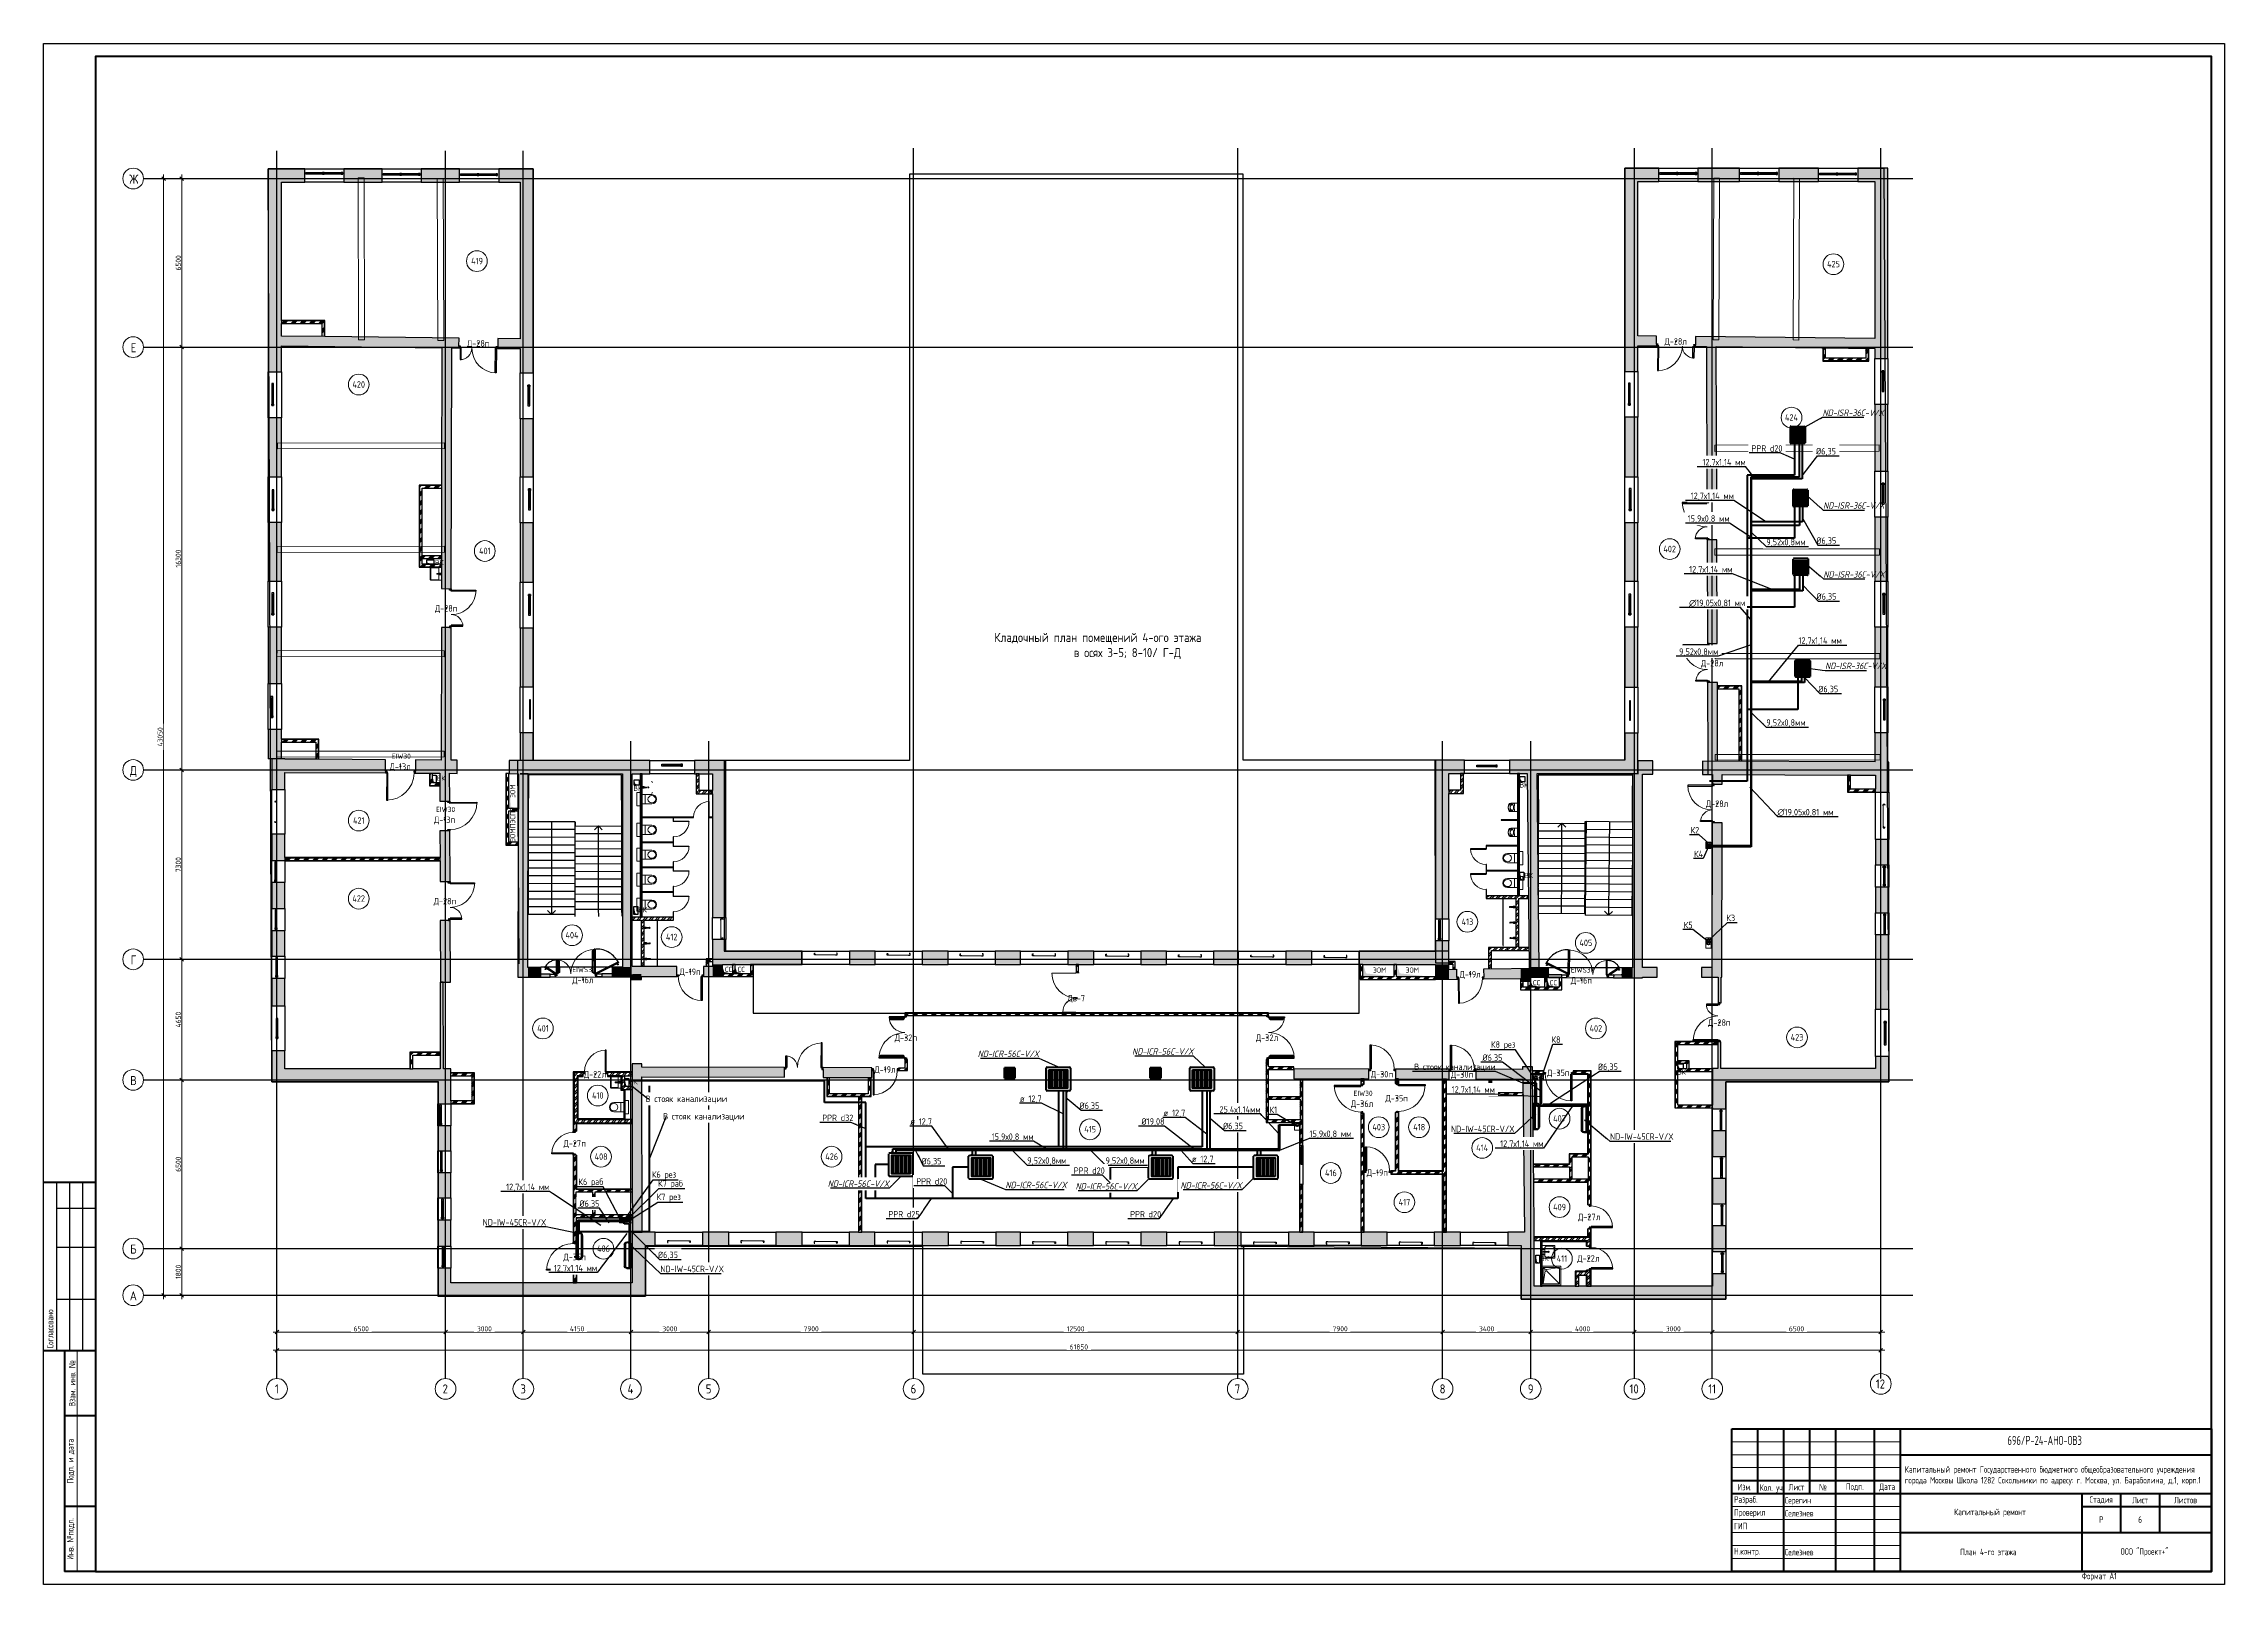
# Paper-space layout '4 этаж' of a CAD drawing. Header units: millimetres. Extents: x 30 to 871, y 21 to 615.
# The model-space entities are those that its viewports show. They can reach past a viewport. Long polylines and large blocks are cut down to what shows.
import ezdxf
from ezdxf import colors
from ezdxf.entities.mleader import LeaderData, LeaderLine
from ezdxf.enums import TextEntityAlignment as Align
from ezdxf.math import Vec2, Vec3

# ---------------------------------------------------------------- set-up
doc = ezdxf.new("R2010")
doc.units = ezdxf.units.MM
for name, pattern in [('ADSK_Линия сетки', [25, 20, -2.5, 0, -2.5]), ('ADSK_Сверху', [4.5, 3, -1.5]), ('ADSK_Снесено', [4.5, 3, -1.5]), ('ADSK_Штриховая_ш2 п1', [3, 2, -1])]:
    doc.linetypes.add(name, pattern=pattern)
for name, color, linetype, lineweight in [('0_АР', 8, 'Continuous', 20), ('GAZLAITER', 1, 'Continuous', 40), ('Аннотация', 7, 'Continuous', 9), ('Двери', 251, 'Continuous', 18), ('Дренаж', 36, 'Continuous', 40), ('Каркас', 7, 'Continuous', 18), ('Кондеи', 6, 'Continuous', 60), ('Лестницы', 7, 'Continuous', 18), ('Марки дверей', 7, 'Continuous', 20), ('Марки помещений', 7, 'Continuous', 20), ('Несущие колонны', 7, 'Continuous', 18), ('Обратка', 5, 'Continuous', 25), ('Окна', 251, 'Continuous', 18), ('Оси', 7, 'Continuous', 9), ('Отсутсвующие МО', 2, 'Continuous', 60), ('Поручни', 7, 'Continuous', 9), ('Сантехника', 251, 'Continuous', 18), ('Стрелки вверх', 7, 'Continuous', 18), ('Узлы', 7, 'Continuous', 18), ('Формат - Толстая линия', 7, 'Continuous', 50)]:
    doc.layers.add(name, color=color, linetype=linetype, lineweight=lineweight)
for name, color, linetype, lineweight, true_color in [('_ Окна', 5, 'Continuous', 30, 0x0000ff), ('Линии', 7, 'Continuous', 9, 0x00a600), ('Обобщенные модели', 5, 'Continuous', 18, 0x0000ff), ('Стены внутренние', 5, 'Continuous', 18, 0x0000ff), ('Стены наружные', 1, 'ADSK_Снесено', 18, 0xff0000), ('Стены штриховка', 5, 'Continuous', 18, 0x0000ff)]:
    doc.layers.add(name, color=color, linetype=linetype, lineweight=lineweight, true_color=true_color)
doc.layers.add('Формат - Тонкая линия', color=250, linetype='Continuous')
doc.styles.add('GOST Common', font='GOST Common_0.ttf', dxfattribs={"width": 0.9, "height": 350})
doc.styles.add('GOST Common_1', font='GOST Common_0.ttf', dxfattribs={"width": 0.9, "height": 200})
doc.styles.add('GOST Common_2', font='GOST Common_0.ttf', dxfattribs={"width": 0.9, "height": 250})
doc.styles.add('PIK', font='isocpeur.ttf', dxfattribs={"width": 0.9, "height": 250})
doc.styles.add('TRAJECTORY_TEXT_AN', font='simplex.shx', dxfattribs={"width": 0.65, "height": 2.5})
doc.styles.add('TRAJECTORY_TEXT_STYLE', font='simplex.shx', dxfattribs={"width": 0.65})
doc.dimstyles.new('ADSK_Основной_2_5_мм', dxfattribs={"dimscale": 304.8, "dimtxt": 251.428749, "dimasz": 0.463911, "dimexe": 0.492126, "dimexo": 0.492126, "dimgap": 0.098425, "dimtad": 1, "dimdec": 1, "dimrnd": 0.1, "dimdsep": 46, "dimtxsty": 'GOST Common_1', "dimblk1": 'OBLIQUE', "dimblk2": 'OBLIQUE', "dimsah": 1, "dimcen": 0.09, "dimdle": 0.492126, "dimazin": 2, "dimtfac": 1, "dimtdec": 4, "dimtix": 1, "dimtmove": 0, "dimatfit": 3, "dimfxl": 1, "dimtvp": 1, "dimtfill": 1, "dimtolj": 1, "dimtzin": 0, "dimlwd": 20, "dimlwe": 20, "dimarcsym": 2})
pattern_1 = [(45, (322754.53, 150), (-179.6051, 179.6051), []), (45, (322818.03, 150), (0, 359.2102), []), (45, (322691.03, 150), (0, 359.2102), [])]
pattern_2 = [(45, (322754.53, 150), (-117.8655, 117.8655), []), (45, (322833.11, 150), (-117.8655, 117.8655), [])]
pattern_3 = [(45, (322754.535, 150), (-35.35534, 35.35534), []), (135, (322754.535, 150), (-35.35534, -35.35534), [])]
pattern_4 = [(45, (322754.53, 150), (-70.71068, 70.71068), [])]

psp = doc.layouts.new('4 этаж')

msp = doc.modelspace()

# ---------------------------------------------------------------- texts
at = {"lineweight": 25, "char_height": 350, "attachment_point": 1, "style": 'GOST Common'}
for s, insert, width in [('\\fGOST Common|b0|i0|c204|p34|;\\W.9;Ж', (311122.137, 43659.375), 389.62012), ('\\fGOST Common|b0|i0|c204|p34|;\\W.9;Е', (311169.837, 37159.375), 274.17712), ('\\fGOST Common|b0|i0|c204|p34|;\\W.9;Д', (311140.137, 20859.375), 346.329), ('\\fGOST Common|b0|i0|c204|p34|;\\W.9;Г', (311169.837, 13559.375), 274.17712), ('\\fGOST Common|b0|i0|c204|p34|;\\W.9;В', (311154.987, 8909.375), 310.25306), ('\\fGOST Common|b0|i0|c204|p34|;\\W.9;Б', (311154.987, 2409.375), 310.25306), ('\\fGOST Common|b0|i0|c204|p34|;\\W.9;А', (311140.137, 609.375), 346.329), ('\\fGOST Common|b0|i0|c204|p34|;\\W.9;1', (316736.214, -2980.85), 187.59487), ('\\fGOST Common|b0|i0|c204|p34|;\\W.9;2', (323200.664, -2980.85), 274.17712), ('\\fGOST Common|b0|i0|c204|p34|;\\W.9;3', (326203.364, -2980.85), 266.96194), ('\\fGOST Common|b0|i0|c204|p34|;\\W.9;4', (330335.814, -2980.85), 310.25306), ('\\fGOST Common|b0|i0|c204|p34|;\\W.9;5', (333350.664, -2980.85), 274.17712), ('\\fGOST Common|b0|i0|c204|p34|;\\W.9;6', (341250.664, -2980.85), 274.17712), ('\\fGOST Common|b0|i0|c204|p34|;\\W.9;7', (353750.664, -2980.85), 274.17712), ('\\fGOST Common|b0|i0|c204|p34|;\\W.9;8', (361650.664, -2980.85), 274.17712), ('\\fGOST Common|b0|i0|c204|p34|;\\W.9;9', (365050.664, -2980.85), 274.17712), ('10', (368973.264, -2980.85), 461.772), ('11', (372008.814, -2980.85), 375.18975), ('12', (378473.264, -2790.048), 461.772)]:
    msp.add_mtext(s, dxfattribs=dict(at, insert=insert, width=width))
at = {"layer": 'Аннотация', "color": 251, "lineweight": 25, "true_color": 0x636466, "attachment_point": 1}
for s, insert, char_height, width, style in [('ВК', (322905.736, 28805.063), 200, 360.75937, 'GOST Common_1'), ('Кладочный план помещений 4-ого этажа \\P                в осях 3-5; 8-10/ Г-Д', (344482.318, 25989.452), 350, 10143.76271, 'GOST Common_2'), ('ВК', (322973.184, 20487.647), 200, 360.75937, 'GOST Common_1'), ('ВК', (364733.17, 20228.53), 200, 360.75937, 'GOST Common_1'), ('ВК', (330559.195, 20099.34), 200, 360.75937, 'GOST Common_1'), ('ВК', (364914.083, 16739.451), 200, 360.75937, 'GOST Common_1'), ('ВК', (330747.431, 15412.976), 200, 360.75937, 'GOST Common_1'), ('СС', (334093.251, 13117.48), 200, 317.46825, 'GOST Common_1'), ('СС', (334581.169, 13117.48), 200, 317.46825, 'GOST Common_1'), ('ЭОМ', (359080.459, 13091.874), 200, 555.56944, 'GOST Common_1'), ('ЭОМ', (360340.459, 13091.874), 200, 555.56944, 'GOST Common_1'), ('СС', (365253.507, 12605.083), 200, 317.46825, 'GOST Common_1'), ('СС', (365902.895, 12605.083), 200, 317.46825, 'GOST Common_1'), ('ВК', (330392.847, 8781.482), 200, 360.75937, 'GOST Common_1'), ('ВК', (370811.695, 9160.378), 200, 360.75937, 'GOST Common_1'), ('ВК', (365523.393, 1972.331), 200, 360.75937, 'GOST Common_1')]:
    msp.add_mtext(s, dxfattribs=dict(at, insert=insert, char_height=char_height, width=width, style=style))
at = {"layer": 'Аннотация', "color": 251, "lineweight": 25, "true_color": 0x636466, "char_height": 200, "attachment_point": 1, "rotation": 90, "style": 'GOST Common_1'}
for s, insert, width in [('ЭОМ', (325804.744, 19630.88), 555.56944), ('ПЭСПЗ', (325804.744, 18459.342), 858.60731), ('ЭОМ', (325804.744, 17935.467), 555.56944)]:
    msp.add_mtext(s, dxfattribs=dict(at, insert=insert, width=width))
at = {"layer": 'Марки дверей', "color": 251, "lineweight": 25, "true_color": 0x636466, "attachment_point": 1}
for s, insert, char_height, width, style in [('\\fGOST Common|b0|i0|c204|p34|;\\W.9;Д', (324143.567, 37276.659), 250, 245.31637, 'GOST Common_2'), ('-28', (324345.973, 37276.659), 250, 584.43019, 'GOST Common_2'), ('\\fGOST Common|b0|i0|c204|p34|;\\W.9;п', (324828.176, 37276.659), 250, 194.81006, 'GOST Common_2'), ('\\fGOST Common|b0|i0|c204|p34|;\\W.9;Д', (370324.208, 37352.8), 250, 245.31637, 'GOST Common_2'), ('-28', (370526.614, 37352.8), 250, 584.43019, 'GOST Common_2'), ('\\fGOST Common|b0|i0|c204|p34|;\\W.9;л', (371008.817, 37352.8), 250, 194.81006, 'GOST Common_2'), ('\\fGOST Common|b0|i0|c204|p34|;\\W.9;Д', (371711.823, 30441.182), 250, 245.31637, 'GOST Common_2'), ('-28', (371914.23, 30441.182), 250, 584.43019, 'GOST Common_2'), ('\\fGOST Common|b0|i0|c204|p34|;\\W.9;л', (372396.433, 30441.182), 250, 194.81006, 'GOST Common_2'), ('\\fGOST Common|b0|i0|c204|p34|;\\W.9;Д', (322905.732, 27062.937), 250, 245.31637, 'GOST Common_2'), ('-28', (323108.138, 27062.937), 250, 584.43019, 'GOST Common_2'), ('\\fGOST Common|b0|i0|c204|p34|;\\W.9;п', (323590.341, 27062.937), 250, 194.81006, 'GOST Common_2'), ('\\fGOST Common|b0|i0|c204|p34|;\\W.9;Д', (371729.184, 24946.727), 250, 245.31637, 'GOST Common_2'), ('-28', (371931.59, 24946.727), 250, 584.43019, 'GOST Common_2'), ('\\fGOST Common|b0|i0|c204|p34|;\\W.9;л', (372413.793, 24946.727), 250, 194.81006, 'GOST Common_2'), ('EIW30', (321238.3, 21336.63), 200, 779.24025, 'GOST Common_1'), ('\\fGOST Common|b0|i0|c204|p34|;\\W.9;Д', (321160.9, 20961.229), 250, 245.31637, 'GOST Common_2'), ('-13', (321363.307, 20961.229), 250, 526.70869, 'GOST Common_2'), ('\\fGOST Common|b0|i0|c204|p34|;\\W.9;л', (321797.885, 20961.229), 250, 194.81006, 'GOST Common_2'), ('\\fGOST Common|b0|i0|c204|p34|;\\W.9;Д', (371918.72, 19531.016), 250, 245.31637, 'GOST Common_2'), ('-28', (372121.126, 19531.016), 250, 584.43019, 'GOST Common_2'), ('\\fGOST Common|b0|i0|c204|p34|;\\W.9;л', (372603.329, 19531.016), 250, 194.81006, 'GOST Common_2'), ('\\fGOST Common|b0|i0|c204|p34|;\\W.9;Д', (322871, 18910.508), 250, 245.31637, 'GOST Common_2'), ('EIW30', (322948.4, 19285.909), 200, 779.24025, 'GOST Common_1'), ('-13', (323073.406, 18910.508), 250, 526.70869, 'GOST Common_2'), ('\\fGOST Common|b0|i0|c204|p34|;\\W.9;п', (323507.984, 18910.508), 250, 194.81006, 'GOST Common_2'), ('\\fGOST Common|b0|i0|c204|p34|;\\W.9;Д', (322860.187, 15773.331), 250, 245.31637, 'GOST Common_2'), ('-28', (323062.593, 15773.331), 250, 584.43019, 'GOST Common_2'), ('\\fGOST Common|b0|i0|c204|p34|;\\W.9;п', (323544.797, 15773.331), 250, 194.81006, 'GOST Common_2'), ('\\fGOST Common|b0|i0|c204|p34|;\\W.9;Д', (328202.734, 12735.154), 250, 245.31637, 'GOST Common_2'), ('EIWS30', (328205.434, 13110.555), 200, 959.61994, 'GOST Common_1'), ('-16', (328405.14, 12735.154), 250, 526.70869, 'GOST Common_2'), ('\\fGOST Common|b0|i0|c204|p34|;\\W.9;л', (328839.718, 12735.154), 250, 194.81006, 'GOST Common_2'), ('\\fGOST Common|b0|i0|c204|p34|;\\W.9;Д', (332336.57, 13050.857), 250, 245.31637, 'GOST Common_2'), ('-19', (332538.976, 13050.857), 250, 526.70869, 'GOST Common_2'), ('\\fGOST Common|b0|i0|c204|p34|;\\W.9;п', (332973.554, 13050.857), 250, 194.81006, 'GOST Common_2'), ('\\fGOST Common|b0|i0|c204|p34|;\\W.9;Д', (362418.15, 12953.754), 250, 245.31637, 'GOST Common_2'), ('-19', (362620.556, 12953.754), 250, 526.70869, 'GOST Common_2'), ('\\fGOST Common|b0|i0|c204|p34|;\\W.9;л', (363055.134, 12953.754), 250, 194.81006, 'GOST Common_2'), ('\\fGOST Common|b0|i0|c204|p34|;\\W.9;Д', (366710.103, 12720.934), 250, 245.31637, 'GOST Common_2'), ('EIWS30', (366712.803, 13096.335), 200, 959.61994, 'GOST Common_1'), ('-16', (366912.509, 12720.934), 250, 526.70869, 'GOST Common_2'), ('\\fGOST Common|b0|i0|c204|p34|;\\W.9;п', (367347.087, 12720.934), 250, 194.81006, 'GOST Common_2'), ('Дв', (347296.527, 12031.551), 250, 440.12644, 'GOST Common_2'), ('-7', (347659.667, 12031.551), 250, 389.62012, 'GOST Common_2'), ('\\fGOST Common|b0|i0|c204|p34|;\\W.9;Д', (372004.702, 11091.595), 250, 245.31637, 'GOST Common_2'), ('-28', (372207.109, 11091.595), 250, 584.43019, 'GOST Common_2'), ('\\fGOST Common|b0|i0|c204|p34|;\\W.9;п', (372689.312, 11091.595), 250, 194.81006, 'GOST Common_2'), ('\\fGOST Common|b0|i0|c204|p34|;\\W.9;Д', (340637.616, 10509.551), 250, 245.31637, 'GOST Common_2'), ('-32', (340840.022, 10509.551), 250, 584.43019, 'GOST Common_2'), ('\\fGOST Common|b0|i0|c204|p34|;\\W.9;п', (341322.225, 10509.551), 250, 194.81006, 'GOST Common_2'), ('\\fGOST Common|b0|i0|c204|p34|;\\W.9;Д', (354566.244, 10509.551), 250, 245.31637, 'GOST Common_2'), ('-32', (354768.65, 10509.551), 250, 584.43019, 'GOST Common_2'), ('\\fGOST Common|b0|i0|c204|p34|;\\W.9;л', (355250.853, 10509.551), 250, 194.81006, 'GOST Common_2'), ('\\fGOST Common|b0|i0|c204|p34|;\\W.9;Д', (339854.418, 9282.04), 250, 245.31637, 'GOST Common_2'), ('-19', (340056.825, 9282.04), 250, 526.70869, 'GOST Common_2'), ('\\fGOST Common|b0|i0|c204|p34|;\\W.9;Д', (328648.868, 9097.409), 250, 245.31637, 'GOST Common_2'), ('-22', (328851.274, 9097.409), 250, 584.43019, 'GOST Common_2'), ('\\fGOST Common|b0|i0|c204|p34|;\\W.9;л', (329333.477, 9097.409), 250, 194.81006, 'GOST Common_2'), ('\\fGOST Common|b0|i0|c204|p34|;\\W.9;л', (340491.403, 9282.04), 250, 194.81006, 'GOST Common_2'), ('\\fGOST Common|b0|i0|c204|p34|;\\W.9;Д', (358998.827, 9102.808), 250, 245.31637, 'GOST Common_2'), ('-30', (359201.233, 9102.808), 250, 584.43019, 'GOST Common_2'), ('\\fGOST Common|b0|i0|c204|p34|;\\W.9;п', (359683.436, 9102.808), 250, 194.81006, 'GOST Common_2'), ('\\fGOST Common|b0|i0|c204|p34|;\\W.9;Д', (362089.046, 9094.639), 250, 245.31637, 'GOST Common_2'), ('-30', (362291.453, 9094.639), 250, 584.43019, 'GOST Common_2'), ('\\fGOST Common|b0|i0|c204|p34|;\\W.9;п', (362773.656, 9094.639), 250, 194.81006, 'GOST Common_2'), ('\\fGOST Common|b0|i0|c204|p34|;\\W.9;Д', (365795.05, 9155.93), 250, 245.31637, 'GOST Common_2'), ('-35', (365997.457, 9155.93), 250, 584.43019, 'GOST Common_2'), ('\\fGOST Common|b0|i0|c204|p34|;\\W.9;п', (366479.66, 9155.93), 250, 194.81006, 'GOST Common_2'), ('\\fGOST Common|b0|i0|c204|p34|;\\W.9;Д', (358228.427, 7964.617), 250, 245.31637, 'GOST Common_2'), ('EIW30', (358329.677, 8340.018), 200, 779.24025, 'GOST Common_1'), ('-36', (358430.833, 7964.617), 250, 584.43019, 'GOST Common_2'), ('\\fGOST Common|b0|i0|c204|p34|;\\W.9;л', (358913.036, 7964.617), 250, 194.81006, 'GOST Common_2'), ('\\fGOST Common|b0|i0|c204|p34|;\\W.9;Д', (359563.323, 8176.447), 250, 245.31637, 'GOST Common_2'), ('-35', (359765.729, 8176.447), 250, 584.43019, 'GOST Common_2'), ('\\fGOST Common|b0|i0|c204|p34|;\\W.9;п', (360247.932, 8176.447), 250, 194.81006, 'GOST Common_2'), ('\\fGOST Common|b0|i0|c204|p34|;\\W.9;Д', (327865.081, 6435.409), 250, 245.31637, 'GOST Common_2'), ('-27', (328067.487, 6435.409), 250, 584.43019, 'GOST Common_2'), ('\\fGOST Common|b0|i0|c204|p34|;\\W.9;п', (328549.69, 6435.409), 250, 194.81006, 'GOST Common_2'), ('\\fGOST Common|b0|i0|c204|p34|;\\W.9;Д', (358840.173, 5307.04), 250, 245.31637, 'GOST Common_2'), ('-19', (359042.579, 5307.04), 250, 526.70869, 'GOST Common_2'), ('\\fGOST Common|b0|i0|c204|p34|;\\W.9;п', (359477.157, 5307.04), 250, 194.81006, 'GOST Common_2'), ('\\fGOST Common|b0|i0|c204|p34|;\\W.9;Д', (366990.05, 3598.801), 250, 245.31637, 'GOST Common_2'), ('-27', (367192.457, 3598.801), 250, 584.43019, 'GOST Common_2'), ('\\fGOST Common|b0|i0|c204|p34|;\\W.9;л', (367674.66, 3598.801), 250, 194.81006, 'GOST Common_2'), ('\\fGOST Common|b0|i0|c204|p34|;\\W.9;Д', (327863.581, 2053.409), 250, 245.31637, 'GOST Common_2'), ('-35', (328065.987, 2053.409), 250, 584.43019, 'GOST Common_2'), ('\\fGOST Common|b0|i0|c204|p34|;\\W.9;п', (328548.19, 2053.409), 250, 194.81006, 'GOST Common_2'), ('\\fGOST Common|b0|i0|c204|p34|;\\W.9;Д', (366962.05, 2000.301), 250, 245.31637, 'GOST Common_2'), ('-22', (367164.457, 2000.301), 250, 584.43019, 'GOST Common_2'), ('\\fGOST Common|b0|i0|c204|p34|;\\W.9;л', (367646.66, 2000.301), 250, 194.81006, 'GOST Common_2')]:
    msp.add_mtext(s, dxfattribs=dict(at, insert=insert, char_height=char_height, width=width, style=style))
at = {"layer": 'Марки помещений', "color": 251, "lineweight": 25, "true_color": 0x636466, "char_height": 250, "attachment_point": 1, "style": 'GOST Common_2'}
for s, insert, width in [('419', (324302.944, 40451.216), 548.35425), ('425', (376593.131, 40333.753), 606.07575), ('420', (319723.282, 35693.669), 606.07575), ('424', (374968.442, 34419.565), 627.72131), ('401', (324608.064, 29274.743), 548.35425), ('402', (370279.544, 29350.182), 606.07575), ('421', (319747.132, 18883.528), 548.35425), ('422', (319723.282, 15872.927), 606.07575), ('404', (327940.695, 14463.059), 627.72131), ('412', (331814.871, 14390.509), 548.35425), ('413', (362499.112, 14979.529), 548.35425), ('405', (367041.724, 14167.497), 606.07575), ('401', (326850.117, 10868.523), 548.35425), ('402', (367432.215, 10868.523), 606.07575), ('423', (375189.742, 10524.253), 606.07575), ('410', (328964.56, 8282.891), 548.35425), ('415', (347946.84, 6980.791), 548.35425), ('403', (359058.483, 7061.764), 606.07575), ('418', (360634.593, 7061.764), 548.35425), ('407', (366029.803, 7389.904), 606.07575), ('408', (329064.122, 5925.545), 606.07575), ('426', (337958.839, 5925.545), 606.07575), ('414', (363062.264, 6261.764), 569.99981), ('416', (357230.762, 5295.949), 548.35425), ('417', (360070.901, 4168.566), 548.35425), ('409', (366029.803, 3980.777), 606.07575), ('406', (329161.192, 2377.155), 606.07575), ('411', (366169.742, 1994.553), 490.63275)]:
    msp.add_mtext(s, dxfattribs=dict(at, insert=insert, width=width))

# ---------------------------------------------------------------- blocks, each defined once
blk = doc.blocks.new('Форма 3 ГОСТ 21.1101-2013')
at = {"lineweight": 50}
blk.add_lwpolyline([(0, 55), (185, 55), (185, 0), (0, 0)], close=True, dxfattribs=at)
for points in [[(10, 55), (10, 30)], [(20, 55), (20, 0)], [(30, 55), (30, 30)], [(40, 55), (40, 0)], [(55, 55), (55, 0)], [(65, 55), (65, 0)], [(65, 45), (185, 45)], [(0, 35), (65, 35)], [(0, 30), (65, 30)], [(65, 30), (185, 30)], [(135, 30), (135, 0)], [(150, 30), (150, 15)], [(165, 30), (165, 15)], [(135, 25), (185, 25)], [(65, 15), (185, 15)]]:
    blk.add_lwpolyline(points, dxfattribs=at)
for points in [[(0, 50), (65, 50)], [(0, 45), (65, 45)], [(0, 40), (65, 40)], [(0, 25), (65, 25)], [(0, 20), (65, 20)], [(0, 15), (65, 15)], [(0, 10), (65, 10)], [(0, 5), (65, 5)]]:
    blk.add_lwpolyline(points)
at = {"lineweight": 25, "char_height": 2.5, "attachment_point": 5, "style": 'TRAJECTORY_TEXT_STYLE'}
for s, insert, width in [('Изм.', (5, 32.5), 10), ('Лист', (25, 32.5), 10), ('{\\fArial|b0|i0|c0|p34;\\T0.9;№ }', (35, 32.5), 10), ('Подп.', (47.5, 32.5), 15), ('Дата', (60, 32.38), 10), ('Кол. уч', (15.27, 31.99), 10), ('Стадия', (142.5, 27.5), 15), ('Лист', (157.5, 27.5), 15), ('Листов', (175, 27.5), 20)]:
    blk.add_mtext(s, dxfattribs=dict(at, insert=insert, width=width))
blk = doc.blocks.new('Штамп согласования')
at = {"color": 0, "linetype": 'ByBlock', "lineweight": -2, "ltscale": 100}
blk.add_lwpolyline([(-20, 65), (-20, 0)], dxfattribs=at)
at = {"layer": 'Формат - Толстая линия', "ltscale": 100}
blk.add_lwpolyline([(-20, 65), (0, 65), (0, 0), (-20, 0)], dxfattribs=at)
at = {"layer": 'Формат - Тонкая линия', "ltscale": 100}
for points in [[(-15, 65), (-15, 0)], [(-10, 65), (-10, 0)], [(-5, 65), (-5, 0)], [(-15, 55), (0, 55)], [(-15, 40), (0, 40)], [(-15, 20), (0, 20)]]:
    blk.add_lwpolyline(points, dxfattribs=at)
at = {"color": 0, "linetype": 'ByBlock', "lineweight": -2, "ltscale": 100, "insert": (-17.5, 1), "char_height": 2.5, "width": 65, "attachment_point": 4, "rotation": 90, "style": 'TRAJECTORY_TEXT_AN'}
blk.add_mtext('Согласовано', dxfattribs=at)
blk = doc.blocks.new('*U3172')
at = {"lineweight": 50}
for p, q in [((-833, 90), (-833, 5)), ((-821, 65), (-833, 65)), ((-821, 30), (-833, 30)), ((-821, 5), (-833, 5))]:
    blk.add_line(p, q, dxfattribs=at)
for p, q in [((-828, 90), (-828, 5)), ((-55, 35), (-5, 35)), ((-40, 20), (-25, 20))]:
    blk.add_line(p, q)
at = {"color": 253, "ltscale": 0.003}
blk.add_lwpolyline([(-841, 0), (0, 0), (0, 594), (-841, 594)], close=True, dxfattribs=at)
at = {"lineweight": 50}
blk.add_lwpolyline([(-821, 5), (-5, 5), (-5, 589), (-821, 589)], close=True, dxfattribs=at)
blk.add_blockref('Штамп согласования', (-821, 90))
at = {"lineweight": 40}
blk.add_blockref('Форма 3 ГОСТ 21.1101-2013', (-190, 5), dxfattribs=at)
at = {"lineweight": 25, "char_height": 2.5, "attachment_point": 5, "rotation": 90, "style": 'TRAJECTORY_TEXT_STYLE'}
for s, insert, width in [('Взам. инв. {\\fArial|b0|i0|c0|p34;№}', (-830, 77.5), 25), ('Подп. и дата', (-830.5, 47.5), 35), ('Инв. №подл.', (-830.5, 17.5), 25)]:
    blk.add_mtext(s, dxfattribs=dict(at, insert=insert, width=width))
at = {"lineweight": 15, "char_height": 2.5, "width": 73.5055, "attachment_point": 1, "style": 'TRAJECTORY_TEXT_STYLE'}
for s, insert in [('Разраб.', (-189.08, 34)), ('Проверил', (-189.08, 29)), ('ГИП', (-189.08, 23.72)), ('Н.контр.', (-189.08, 14))]:
    blk.add_mtext(s, dxfattribs=dict(at, insert=insert))
at = {"style": 'TRAJECTORY_TEXT_STYLE', "width": 0.65}
for tag, height, p in [('ШИФР', 3.5, (-65.22, 55.26)), ('ПРОЕКТ', 2.5, (-64.59, 41.83))]:
    blk.add_attdef(tag, text='', height=height, dxfattribs=at).set_placement(p, align=Align.MIDDLE_CENTER)
for tag, p in [('РАЗРАБОТАЛ', (-169.55, 31.18)), ('ПРОВЕРИЛ', (-169.55, 26.18)), ('ГИП', (-169.64, 21.09)), ('Н.КОНТР', (-169.55, 11.18))]:
    blk.add_attdef(tag, p, '', height=2.5, dxfattribs=at)
for tag, p, height, flags in [('ДАТА', (-134.86, 31.1), 2, 2), ('ДАТА', (-134.86, 26.1), 2, 2), ('ДАТА', (-134.86, 21.1), 2, 2), ('ДАТА', (-134.86, 11.1), 2, 2), ('ФОРМАТ_ЛИСТА', (-55, 1.96), 2.5, 12)]:
    blk.add_attdef(tag, p, '', height=height, dxfattribs=dict(at, flags=flags))
at = {"style": 'TRAJECTORY_TEXT_STYLE', "width": 0.65, "flags": 8}
for tag, p in [('ОБЪЕКТ', (-90, 27.5)), ('СТАДИЯ', (-47.5, 25)), ('ЛИСТ', (-32.5, 25)), ('ЛИСТОВ', (-15, 25)), ('ЧЕРТЕЖ', (-90, 12.5)), ('ОРГАНИЗАЦИЯ', (-30, 12.5))]:
    blk.add_attdef(tag, text='', height=2.5, dxfattribs=at).set_placement(p, align=Align.MIDDLE_CENTER)
blk = doc.blocks.new('ADSK_БалкаЖБ_Прямоугольная - 221_3х374мм-860647-04 План 4-го этажа')
at = {"layer": 'Каркас', "color": 253, "linetype": 'ADSK_Сверху', "true_color": 0xaaaaaa}
for p, q in [((-3116, 111), (-3116, -111)), ((-3116, 111), (3116, 111)), ((3116, -111), (3116, 111)), ((-3116, -111), (3116, -111))]:
    blk.add_line(p, q, dxfattribs=at)
at = {"layer": 'Каркас', "color": 253, "linetype": 'ADSK_Сверху', "true_color": 0xb2b2b2}
for p, q in [((-3116, -111), (-3116, 111)), ((3116, 111), (-3116, 111)), ((3116, 111), (3116, -111)), ((-3116, -111), (3116, -111))]:
    blk.add_line(p, q, dxfattribs=at)
blk = doc.blocks.new('ADSK_БалкаЖБ_Прямоугольная - 221_3х374мм-V1-04 План 4-го этажа')
at = {"layer": 'Каркас', "color": 253, "linetype": 'ADSK_Сверху', "true_color": 0xaaaaaa}
for p, q in [((-3116, 111), (-3116, -111)), ((-3116, 111), (3116, 111)), ((3116, -111), (3116, 111)), ((-3116, -111), (3116, -111))]:
    blk.add_line(p, q, dxfattribs=at)
at = {"layer": 'Каркас', "color": 253, "linetype": 'ADSK_Сверху', "true_color": 0xb2b2b2}
blk.add_line((-3116, -111), (-3116, -22), dxfattribs=at)
blk = doc.blocks.new('ADSK_БалкаЖБ_Прямоугольная - 241_5х432мм-861302-04 План 4-го этажа')
at = {"layer": 'Каркас', "color": 253, "linetype": 'ADSK_Сверху', "true_color": 0xaaaaaa}
for p, q in [((-3169, 121), (-3169, -121)), ((-3169, 121), (3169, 121)), ((3169, -121), (3169, 121)), ((-3169, -121), (3169, -121))]:
    blk.add_line(p, q, dxfattribs=at)
at = {"layer": 'Каркас', "color": 253, "linetype": 'ADSK_Сверху', "true_color": 0xb2b2b2}
for p, q in [((-3169, -121), (-3169, 121)), ((3169, 121), (-3169, 121)), ((3169, 121), (3169, -121)), ((-3169, -121), (3169, -121))]:
    blk.add_line(p, q, dxfattribs=at)
blk = doc.blocks.new('ADSK_БалкаЖБ_Прямоугольная - 241_5х432мм-861375-04 План 4-го этажа')
at = {"layer": 'Каркас', "color": 253, "linetype": 'ADSK_Сверху', "true_color": 0xaaaaaa}
for p, q in [((-3172, 121), (-3172, -121)), ((-3172, 121), (3172, 121)), ((3172, -121), (3172, 121)), ((-3172, -121), (3172, -121))]:
    blk.add_line(p, q, dxfattribs=at)
at = {"layer": 'Каркас', "color": 253, "linetype": 'ADSK_Сверху', "true_color": 0xb2b2b2}
for p, q in [((3172, 121), (3172, 0)), ((-3172, -121), (-3172, 0))]:
    blk.add_line(p, q, dxfattribs=at)
blk = doc.blocks.new('ADSK_БалкаЖБ_Прямоугольная - 215х453мм-861642-04 План 4-го этажа')
at = {"layer": 'Каркас', "color": 253, "linetype": 'ADSK_Сверху', "true_color": 0xaaaaaa}
for p, q in [((-3175, 107), (-3175, -108)), ((-3175, 107), (3175, 107)), ((3175, -108), (3175, 107)), ((-3175, -108), (3175, -108))]:
    blk.add_line(p, q, dxfattribs=at)
at = {"layer": 'Каркас', "color": 253, "linetype": 'ADSK_Сверху', "true_color": 0xb2b2b2}
for p, q in [((-3175, -108), (-3175, 107)), ((3175, 107), (-3175, 107)), ((3175, 107), (3175, -108)), ((-3175, -108), (3175, -108))]:
    blk.add_line(p, q, dxfattribs=at)
blk = doc.blocks.new('ADSK_БалкаЖБ_Прямоугольная - 215х453мм-861734-04 План 4-го этажа')
at = {"layer": 'Каркас', "color": 253, "linetype": 'ADSK_Сверху', "true_color": 0xaaaaaa}
for p, q in [((-3178, 107), (-3178, -108)), ((-3178, 107), (3178, 107)), ((3178, -108), (3178, 107)), ((-3178, -108), (3178, -108))]:
    blk.add_line(p, q, dxfattribs=at)
at = {"layer": 'Каркас', "color": 253, "linetype": 'ADSK_Сверху', "true_color": 0xb2b2b2}
for p, q in [((-3178, -108), (-3178, 107)), ((3178, 107), (-3178, 107)), ((3178, 107), (3178, -108)), ((-3178, -108), (3178, -108))]:
    blk.add_line(p, q, dxfattribs=at)
blk = doc.blocks.new('ADSK_БалкаЖБ_Прямоугольная - 232_5х462мм-863915-04 План 4-го этажа')
at = {"layer": 'Каркас', "color": 253, "linetype": 'ADSK_Сверху', "true_color": 0xaaaaaa}
for p, q in [((-3125, 116), (-3125, -116)), ((-3125, 116), (3125, 116)), ((3125, -116), (3125, 116)), ((-3125, -116), (3125, -116))]:
    blk.add_line(p, q, dxfattribs=at)
at = {"layer": 'Каркас', "color": 253, "linetype": 'ADSK_Сверху', "true_color": 0xb2b2b2}
for p, q in [((-3125, -116), (-3125, 116)), ((3125, 116), (-3125, 116)), ((3125, 116), (3125, -116)), ((-3125, -116), (3125, -116))]:
    blk.add_line(p, q, dxfattribs=at)
blk = doc.blocks.new('ADSK_БалкаЖБ_Прямоугольная - 232_5х462мм-864126-04 План 4-го этажа')
at = {"layer": 'Каркас', "color": 253, "linetype": 'ADSK_Сверху', "true_color": 0xaaaaaa}
for p, q in [((-3127, 116), (-3127, -116)), ((-3127, 116), (3127, 116)), ((3127, -116), (3127, 116)), ((-3127, -116), (3127, -116))]:
    blk.add_line(p, q, dxfattribs=at)
at = {"layer": 'Каркас', "color": 253, "linetype": 'ADSK_Сверху', "true_color": 0xb2b2b2}
for p, q in [((-3127, 0), (-3127, 116)), ((-3125, 116), (-3127, 116)), ((3126, -116), (3127, -116)), ((3127, 0), (3127, -116))]:
    blk.add_line(p, q, dxfattribs=at)
blk = doc.blocks.new('ADSK_БалкаЖБ_Прямоугольная - 227х478мм-864777-04 План 4-го этажа')
at = {"layer": 'Каркас', "color": 253, "linetype": 'ADSK_Сверху', "true_color": 0xaaaaaa}
for p, q in [((-3223, 113), (-3223, -114)), ((-3223, 113), (3223, 113)), ((3223, -114), (3223, 113)), ((-3223, -114), (3223, -114))]:
    blk.add_line(p, q, dxfattribs=at)
at = {"layer": 'Каркас', "color": 253, "linetype": 'ADSK_Сверху', "true_color": 0xb2b2b2}
for p, q in [((-3223, -114), (-3223, 113)), ((3223, 113), (-3223, 113)), ((3223, 113), (3223, -114)), ((-3223, -114), (3223, -114))]:
    blk.add_line(p, q, dxfattribs=at)
blk = doc.blocks.new('ADSK_БалкаЖБ_Прямоугольная - 225_2х468мм-865025-04 План 4-го этажа')
at = {"layer": 'Каркас', "color": 253, "linetype": 'ADSK_Сверху', "true_color": 0xaaaaaa}
for p, q in [((-3224, 113), (-3224, -113)), ((-3224, 113), (3224, 113)), ((3224, -113), (3224, 113)), ((-3224, -113), (3224, -113))]:
    blk.add_line(p, q, dxfattribs=at)
at = {"layer": 'Каркас', "color": 253, "linetype": 'ADSK_Сверху', "true_color": 0xb2b2b2}
for p, q in [((-3224, -113), (-3224, 113)), ((3224, 113), (-3224, 113)), ((3224, 113), (3224, -113)), ((-3224, -113), (3224, -113))]:
    blk.add_line(p, q, dxfattribs=at)
blk = doc.blocks.new('ADSK_БалкаЖБ_Прямоугольная - 225_2х481мм-865223-04 План 4-го этажа')
at = {"layer": 'Каркас', "color": 253, "linetype": 'ADSK_Сверху', "true_color": 0xaaaaaa}
for p, q in [((-3224, 113), (-3224, -113)), ((-3224, 113), (3224, 113)), ((3224, -113), (3224, 113)), ((-3224, -113), (3224, -113))]:
    blk.add_line(p, q, dxfattribs=at)
at = {"layer": 'Каркас', "color": 253, "linetype": 'ADSK_Сверху', "true_color": 0xb2b2b2}
for p, q in [((-3224, -113), (-3224, 113)), ((3224, 113), (-3224, 113)), ((3224, 113), (3224, -113)), ((-3224, -113), (3224, -113))]:
    blk.add_line(p, q, dxfattribs=at)
blk = doc.blocks.new('ADSK_БалкаЖБ_Прямоугольная - 225_2х481мм-865435-04 План 4-го этажа')
at = {"layer": 'Каркас', "color": 253, "linetype": 'ADSK_Сверху', "true_color": 0xaaaaaa}
for p, q in [((-3228, 113), (-3228, -113)), ((-3228, 113), (3228, 113)), ((3228, -113), (3228, 113)), ((-3228, -113), (3228, -113))]:
    blk.add_line(p, q, dxfattribs=at)
at = {"layer": 'Каркас', "color": 253, "linetype": 'ADSK_Сверху', "true_color": 0xb2b2b2}
for p, q in [((-3228, -113), (-3228, 113)), ((3228, 113), (-3228, 113)), ((3228, 113), (3228, -113)), ((-3228, -113), (3228, -113))]:
    blk.add_line(p, q, dxfattribs=at)
blk = doc.blocks.new('Витраж-тент со смещением вовне - 60мм 30 сдвиг-1466941-04 План 4-го этажа')
at = {"layer": '_ Окна', "color": 161, "linetype": 'ADSK_Сверху', "true_color": 0xaaaaff}
for p, q in [((-379, 25), (-379, -45)), ((-379, 25), (-349, 25)), ((-379, -45), (-379, 25)), ((379, 25), (349, 25)), ((379, -45), (379, 25)), ((379, -45), (379, 25)), ((-319, -45), (-379, -45)), ((-319, -35), (-319, -45)), ((319, -35), (319, -45)), ((319, -45), (379, -45))]:
    blk.add_line(p, q, dxfattribs=at)
at = {"layer": 'Окна', "color": 161, "linetype": 'ADSK_Сверху', "true_color": 0xaaaaff}
blk.add_line((-319, -45), (319, -45), dxfattribs=at)
blk = doc.blocks.new('Витраж-тент со смещением вовне - 60мм 30 сдвиг-1466942-04 План 4-го этажа')
at = {"layer": '_ Окна', "color": 161, "linetype": 'ADSK_Сверху', "true_color": 0xaaaaff}
for p, q in [((-440, 25), (-440, -45)), ((-440, 25), (-410, 25)), ((-440, -45), (-440, 25)), ((440, 25), (410, 25)), ((440, -45), (440, 25)), ((440, -45), (440, 25)), ((-380, -45), (-440, -45)), ((-380, -35), (-380, -45)), ((380, -35), (380, -45)), ((380, -45), (440, -45))]:
    blk.add_line(p, q, dxfattribs=at)
at = {"layer": 'Окна', "color": 161, "linetype": 'ADSK_Сверху', "true_color": 0xaaaaff}
blk.add_line((-380, -45), (380, -45), dxfattribs=at)
blk = doc.blocks.new('Витраж-тент со смещением вовне - 60мм 30 сдвиг-1466970-04 План 4-го этажа')
at = {"layer": '_ Окна', "color": 161, "linetype": 'ADSK_Сверху', "true_color": 0xaaaaff}
for p, q in [((-440, -35), (-440, -45)), ((-440, -45), (-440, -35)), ((-380, -45), (-440, -45)), ((-380, -35), (-380, -45)), ((380, -35), (380, -45)), ((380, -45), (440, -45)), ((440, -45), (440, -35)), ((440, -45), (440, -35))]:
    blk.add_line(p, q, dxfattribs=at)
at = {"layer": 'Окна', "color": 161, "linetype": 'ADSK_Сверху', "true_color": 0xaaaaff}
blk.add_line((-380, -45), (380, -45), dxfattribs=at)
blk = doc.blocks.new('Витраж-тент со смещением вовне - 60мм 30 сдвиг-1466943-04 План 4-го этажа')
at = {"layer": '_ Окна', "color": 161, "linetype": 'ADSK_Сверху', "true_color": 0xaaaaff}
for p, q in [((-400, 25), (-400, -45)), ((-400, 25), (-370, 25)), ((-400, -45), (-400, 25)), ((400, 25), (370, 25)), ((400, -45), (400, 25)), ((400, -45), (400, 25)), ((-340, -45), (-400, -45)), ((-340, -35), (-340, -45)), ((340, -35), (340, -45)), ((340, -45), (400, -45))]:
    blk.add_line(p, q, dxfattribs=at)
at = {"layer": 'Окна', "color": 161, "linetype": 'ADSK_Сверху', "true_color": 0xaaaaff}
blk.add_line((-340, -45), (340, -45), dxfattribs=at)
blk = doc.blocks.new('Витраж-тент со смещением вовне - 60мм 30 сдвиг-1466982-04 План 4-го этажа')
at = {"layer": '_ Окна', "color": 161, "linetype": 'ADSK_Сверху', "true_color": 0xaaaaff}
for p, q in [((-440, 25), (-440, -45)), ((-440, 25), (-410, 25)), ((-440, -45), (-440, 25)), ((440, 25), (410, 25)), ((440, -45), (440, 25)), ((440, -45), (440, 25)), ((-380, -45), (-440, -45)), ((-380, -35), (-380, -45)), ((380, -35), (380, -45)), ((380, -45), (440, -45))]:
    blk.add_line(p, q, dxfattribs=at)
at = {"layer": 'Окна', "color": 161, "linetype": 'ADSK_Сверху', "true_color": 0xaaaaff}
blk.add_line((-380, -45), (380, -45), dxfattribs=at)
blk = doc.blocks.new('Витраж-тент со смещением вовне - 60мм 30 сдвиг-1466963-04 План 4-го этажа')
at = {"layer": '_ Окна', "color": 161, "linetype": 'ADSK_Сверху', "true_color": 0xaaaaff}
for p, q in [((-450, 25), (-450, -45)), ((-450, 25), (-420, 25)), ((-450, -45), (-450, 25)), ((450, 25), (420, 25)), ((450, -45), (450, 25)), ((450, -45), (450, 25)), ((-390, -45), (-450, -45)), ((-390, -35), (-390, -45)), ((390, -35), (390, -45)), ((390, -45), (450, -45))]:
    blk.add_line(p, q, dxfattribs=at)
at = {"layer": 'Окна', "color": 161, "linetype": 'ADSK_Сверху', "true_color": 0xaaaaff}
blk.add_line((-390, -45), (390, -45), dxfattribs=at)
blk = doc.blocks.new('Витраж-тент со смещением вовне - 60мм 30 сдвиг-V7-04 План 4-го этажа')
at = {"layer": '_ Окна'}
for p, q in [((-379, 25), (-379, -45)), ((-379, 25), (-319, 25)), ((-379, -45), (-379, 25)), ((-319, 25), (-319, -45)), ((379, 25), (319, 25)), ((319, 25), (319, -45)), ((379, -45), (379, 25)), ((379, -45), (379, 25)), ((-319, -45), (-379, -45)), ((-319, -10), (319, -10)), ((319, -45), (379, -45))]:
    blk.add_line(p, q, dxfattribs=at)
at = {"layer": 'Окна'}
for p, q in [((319, 25), (-319, 25)), ((-319, -45), (319, -45))]:
    blk.add_line(p, q, dxfattribs=at)
blk = doc.blocks.new('Витраж-тент со смещением вовне - 60мм 30 сдвиг-1466967-04 План 4-го этажа')
at = {"layer": '_ Окна'}
for p, q in [((-387.5, 25), (-387.5, -45)), ((-387.5, 25), (-327.5, 25)), ((-387.5, -45), (-387.5, 25)), ((-327.5, 25), (-327.5, -45)), ((387.5, 25), (327.5, 25)), ((327.5, 25), (327.5, -45)), ((387.5, -45), (387.5, 25)), ((387.5, -45), (387.5, 25)), ((-327.5, -45), (-387.5, -45)), ((-327.5, -10), (327.5, -10)), ((327.5, -45), (387.5, -45))]:
    blk.add_line(p, q, dxfattribs=at)
at = {"layer": 'Окна'}
for p, q in [((327.5, 25), (-327.5, 25)), ((-327.5, -45), (327.5, -45))]:
    blk.add_line(p, q, dxfattribs=at)
blk = doc.blocks.new('Витраж-тент со смещением вовне - 60мм 30 сдвиг-1466964-04 План 4-го этажа')
at = {"layer": '_ Окна'}
for p, q in [((-379, 25), (-379, -45)), ((-379, 25), (-319, 25)), ((-379, -45), (-379, 25)), ((-319, 25), (-319, -45)), ((379, 25), (319, 25)), ((319, 25), (319, -45)), ((379, -45), (379, 25)), ((379, -45), (379, 25)), ((-319, -45), (-379, -45)), ((-319, -10), (319, -10)), ((319, -45), (379, -45))]:
    blk.add_line(p, q, dxfattribs=at)
at = {"layer": 'Окна'}
for p, q in [((319, 25), (-319, 25)), ((-319, -45), (319, -45))]:
    blk.add_line(p, q, dxfattribs=at)
blk = doc.blocks.new('Витраж-тент со смещением вовне - 60мм 30 сдвиг-V59-04 План 4-го этажа')
at = {"layer": '_ Окна'}
for p, q in [((-400, 25), (-400, -45)), ((-400, 25), (-340, 25)), ((-400, -45), (-400, 25)), ((-340, 25), (-340, -45)), ((400, 25), (340, 25)), ((340, 25), (340, -45)), ((400, -45), (400, 25)), ((400, -45), (400, 25)), ((-340, -45), (-400, -45)), ((-340, -10), (340, -10)), ((340, -45), (400, -45))]:
    blk.add_line(p, q, dxfattribs=at)
at = {"layer": 'Окна'}
for p, q in [((340, 25), (-340, 25)), ((-340, -45), (340, -45))]:
    blk.add_line(p, q, dxfattribs=at)
blk = doc.blocks.new('Витраж-тент со смещением вовне - 60мм 30 сдвиг-1466951-04 План 4-го этажа')
at = {"layer": '_ Окна'}
for p, q in [((-425, 25), (-425, -45)), ((-425, 25), (-365, 25)), ((-425, -45), (-425, 25)), ((-365, 25), (-365, -45)), ((425, 25), (365, 25)), ((365, 25), (365, -45)), ((425, -45), (425, 25)), ((425, -45), (425, 25)), ((-365, -45), (-425, -45)), ((-365, -10), (365, -10)), ((365, -45), (425, -45))]:
    blk.add_line(p, q, dxfattribs=at)
at = {"layer": 'Окна'}
for p, q in [((365, 25), (-365, 25)), ((-365, -45), (365, -45))]:
    blk.add_line(p, q, dxfattribs=at)
blk = doc.blocks.new('Витраж-тент со смещением вовне - 60мм 34 сдвиг-2061971-04 План 4-го этажа')
at = {"layer": '_ Окна'}
for p, q in [((-352, 25), (-352, -45)), ((-352, 25), (-292, 25)), ((-352, -45), (-352, 25)), ((-292, 25), (-292, -45)), ((352, 25), (292, 25)), ((292, 25), (292, -45)), ((352, -45), (352, 25)), ((352, -45), (352, 25)), ((-292, -45), (-352, -45)), ((-292, -10), (292, -10)), ((292, -45), (352, -45))]:
    blk.add_line(p, q, dxfattribs=at)
at = {"layer": 'Окна'}
for p, q in [((292, 25), (-292, 25)), ((-292, -45), (292, -45))]:
    blk.add_line(p, q, dxfattribs=at)
blk = doc.blocks.new('Витраж-тент со смещением вовне - 60мм 34 сдвиг-2061973-04 План 4-го этажа')
at = {"layer": '_ Окна'}
for p, q in [((-357, 25), (-357, -45)), ((-357, 25), (-297, 25)), ((-357, -45), (-357, 25)), ((-297, 25), (-297, -45)), ((357, 25), (297, 25)), ((297, 25), (297, -45)), ((357, -45), (357, 25)), ((357, -45), (357, 25)), ((-297, -45), (-357, -45)), ((-297, -10), (297, -10)), ((297, -45), (357, -45))]:
    blk.add_line(p, q, dxfattribs=at)
at = {"layer": 'Окна'}
for p, q in [((297, 25), (-297, 25)), ((-297, -45), (297, -45))]:
    blk.add_line(p, q, dxfattribs=at)
blk = doc.blocks.new('Витраж-стеклопакет - Глухой стеклопакет 40мм-1279767-04 План 4-го этажа')
at = {"layer": '_ Окна'}
for p, q in [((370, 20), (-370, 20)), ((-370, 20), (-370, -20)), ((370, -20), (370, 20)), ((-370, -20), (370, -20))]:
    blk.add_line(p, q, dxfattribs=at)
blk = doc.blocks.new('Витраж-тент со смещением вовне - 60мм 30 сдвиг-2061572-04 План 4-го этажа')
at = {"layer": '_ Окна'}
for p, q in [((-395, 25), (-395, -45)), ((-395, 25), (-335, 25)), ((-395, -45), (-395, 25)), ((-335, 25), (-335, -45)), ((395, 25), (335, 25)), ((335, 25), (335, -45)), ((395, -45), (395, 25)), ((395, -45), (395, 25)), ((-335, -45), (-395, -45)), ((-335, -10), (335, -10)), ((335, -45), (395, -45))]:
    blk.add_line(p, q, dxfattribs=at)
at = {"layer": 'Окна'}
for p, q in [((335, 25), (-335, 25)), ((-335, -45), (335, -45))]:
    blk.add_line(p, q, dxfattribs=at)
blk = doc.blocks.new('Витраж-тент со смещением вовне - 60мм 34 сдвиг-2061685-04 План 4-го этажа')
at = {"layer": '_ Окна'}
for p, q in [((-349.5, 25), (-349.5, -45)), ((-349.5, 25), (-289.5, 25)), ((-349.5, -45), (-349.5, 25)), ((-289.5, 25), (-289.5, -45)), ((349.5, 25), (289.5, 25)), ((289.5, 25), (289.5, -45)), ((349.5, -45), (349.5, 25)), ((349.5, -45), (349.5, 25)), ((-289.5, -45), (-349.5, -45)), ((-289.5, -10), (289.5, -10)), ((289.5, -45), (349.5, -45))]:
    blk.add_line(p, q, dxfattribs=at)
at = {"layer": 'Окна'}
for p, q in [((289.5, 25), (-289.5, 25)), ((-289.5, -45), (289.5, -45))]:
    blk.add_line(p, q, dxfattribs=at)
blk = doc.blocks.new('Витраж-тент со смещением вовне - 60мм 34 сдвиг-2061687-04 План 4-го этажа')
at = {"layer": '_ Окна'}
for p, q in [((-359.5, 25), (-359.5, -45)), ((-359.5, 25), (-299.5, 25)), ((-359.5, -45), (-359.5, 25)), ((-299.5, 25), (-299.5, -45)), ((359.5, 25), (299.5, 25)), ((299.5, 25), (299.5, -45)), ((359.5, -45), (359.5, 25)), ((359.5, -45), (359.5, 25)), ((-299.5, -45), (-359.5, -45)), ((-299.5, -10), (299.5, -10)), ((299.5, -45), (359.5, -45))]:
    blk.add_line(p, q, dxfattribs=at)
at = {"layer": 'Окна'}
for p, q in [((299.5, 25), (-299.5, 25)), ((-299.5, -45), (299.5, -45))]:
    blk.add_line(p, q, dxfattribs=at)
blk = doc.blocks.new('Витраж-тент со смещением вовне - 60мм 30 сдвиг-1466975-04 План 4-го этажа')
at = {"layer": '_ Окна', "color": 1, "lineweight": 60, "true_color": 0xff0000}
for p, q in [((-379, 25), (-379, -45)), ((-379, 25), (-319, 25)), ((-379, -45), (-379, 25)), ((-319, 25), (-319, -45)), ((379, 25), (319, 25)), ((319, 25), (319, -45)), ((379, -45), (379, 25)), ((379, -45), (379, 25)), ((-319, -45), (-379, -45)), ((-319, -10), (319, -10)), ((319, -45), (379, -45))]:
    blk.add_line(p, q, dxfattribs=at)
at = {"layer": 'Окна'}
for p, q in [((319, 25), (-319, 25)), ((-319, -45), (319, -45))]:
    blk.add_line(p, q, dxfattribs=at)
blk = doc.blocks.new('Витраж-тент со смещением вовне - 60мм 30 сдвиг-V194-04 План 4-го этажа')
at = {"layer": '_ Окна'}
for p, q in [((-379, 25), (-379, -45)), ((-379, 25), (-319, 25)), ((-379, -45), (-379, 25)), ((-319, 25), (-319, -45)), ((379, 25), (319, 25)), ((319, 25), (319, -45)), ((379, -45), (379, 25)), ((379, -45), (379, 25)), ((-319, -45), (-379, -45)), ((-319, -10), (319, -10)), ((319, -45), (379, -45))]:
    blk.add_line(p, q, dxfattribs=at)
at = {"layer": 'Окна'}
for p, q in [((319, 25), (-319, 25)), ((-319, -45), (319, -45))]:
    blk.add_line(p, q, dxfattribs=at)
blk = doc.blocks.new('Витраж-тент со смещением вовне - 60мм 30 сдвиг-1466976-04 План 4-го этажа')
at = {"layer": '_ Окна'}
for p, q in [((-450, 25), (-450, -45)), ((-450, 25), (-390, 25)), ((-450, -45), (-450, 25)), ((-390, 25), (-390, -45)), ((450, 25), (390, 25)), ((390, 25), (390, -45)), ((450, -45), (450, 25)), ((450, -45), (450, 25)), ((-390, -45), (-450, -45)), ((-390, -10), (390, -10)), ((390, -45), (450, -45))]:
    blk.add_line(p, q, dxfattribs=at)
at = {"layer": 'Окна'}
for p, q in [((390, 25), (-390, 25)), ((-390, -45), (390, -45))]:
    blk.add_line(p, q, dxfattribs=at)
blk = doc.blocks.new('Витраж-тент со смещением вовне - 60мм 30 сдвиг-V201-04 План 4-го этажа')
at = {"layer": '_ Окна', "color": 1, "lineweight": 60, "true_color": 0xff0000}
for p, q in [((-379, 25), (-379, -45)), ((-379, 25), (-319, 25)), ((-379, -45), (-379, 25)), ((-319, 25), (-319, -45)), ((379, 25), (319, 25)), ((319, 25), (319, -45)), ((379, -45), (379, 25)), ((379, -45), (379, 25)), ((-319, -45), (-379, -45)), ((-319, -10), (319, -10)), ((319, -45), (379, -45))]:
    blk.add_line(p, q, dxfattribs=at)
at = {"layer": 'Окна'}
for p, q in [((319, 25), (-319, 25)), ((-319, -45), (319, -45))]:
    blk.add_line(p, q, dxfattribs=at)
blk = doc.blocks.new('Раковина с 2-3 кранами для санузла - 500x1800 3 taps-2317887-04 План 4-го этажа')
at = {"layer": 'Сантехника'}
for p, q in [((-764, 503), (-763, 504)), ((-507, 91), (-507, 32)), ((-490, 93), (-505, 93)), ((-505, 30), (-445, 30)), ((-490, 189), (-460, 189)), ((-490, 189), (-490, 166)), ((-460, 189), (-490, 189)), ((-490, 106), (-490, 166)), ((-490, 71), (-490, 106)), ((-460, 106), (-490, 106)), ((-490, 51), (-490, 71)), ((-460, 51), (-490, 51)), ((-460, 166), (-460, 189)), ((-460, 166), (-460, 106)), ((-460, 106), (-460, 71)), ((-445, 93), (-460, 93)), ((-460, 71), (-460, 51)), ((-444, 32), (-444, 91)), ((93, 99), (93, 39)), ((110, 101), (95, 101)), ((95, 38), (155, 38)), ((110, 197), (140, 197)), ((110, 197), (110, 174)), ((140, 197), (110, 197)), ((110, 114), (110, 174)), ((110, 79), (110, 114)), ((140, 114), (110, 114)), ((110, 59), (110, 79)), ((140, 59), (110, 59)), ((140, 174), (140, 197)), ((140, 174), (140, 114)), ((140, 114), (140, 79)), ((155, 101), (140, 101)), ((140, 79), (140, 59)), ((156, 39), (156, 99)), ((693, 106), (693, 47)), ((710, 108), (695, 108)), ((695, 45), (755, 45)), ((710, 204), (740, 204)), ((710, 204), (710, 181)), ((740, 204), (710, 204)), ((710, 121), (710, 181)), ((710, 86), (710, 121)), ((740, 121), (710, 121)), ((710, 66), (710, 86)), ((740, 66), (710, 66)), ((740, 181), (740, 204)), ((740, 181), (740, 121)), ((740, 121), (740, 86)), ((755, 108), (740, 108)), ((740, 86), (740, 66)), ((756, 47), (756, 106)), ((1018, 499), (1019, 498))]:
    blk.add_line(p, q, dxfattribs=at)
at = {"layer": 'Сантехника', "flags": 128}
for points in [[(-775, 480), (-775, 481), (-775, 482), (-775, 484), (-775, 485), (-774, 486), (-774, 487)], [(-773, 489), (-773, 491), (-773, 492), (-772, 493), (-772, 494)], [(-770, 496), (-770, 497), (-769, 498), (-768, 499), (-768, 500)], [(-758, 507), (-757, 508), (-756, 508), (-755, 508)], [(-752, 509), (-751, 509), (-750, 510), (-749, 510), (-748, 510), (-747, 510), (-745, 510), (-745, 510)], [(995, 510), (996, 510), (997, 510), (999, 510), (1000, 510), (1001, 509), (1002, 509)], [(1004, 508), (1006, 508), (1007, 508), (1008, 507), (1009, 507)], [(1011, 505), (1012, 505), (1013, 504), (1014, 503), (1015, 503)], [(1022, 493), (1023, 492), (1023, 491), (1023, 490)], [(1024, 487), (1024, 486), (1025, 485), (1025, 484), (1025, 483), (1025, 482), (1025, 480), (1025, 480)]]:
    blk.add_lwpolyline(points, dxfattribs=at)
at = {"layer": 'Сантехника'}
for centre, radius, start, end in [((-505, 91), 1.87, 120, 150), ((-505, 91), 1.87, 90, 180), ((-505, 91), 1.87, 120, 150), ((-505, 91), 1.87, 120, 150), ((-505, 32), 1.49, 180, 270), ((-475, 215), 20, 0, 180), ((-475, 215), 20, 180, 360), ((-475, 215), 18.2, 165.15778, 180), ((-475, 215), 18.2, 180, 191.34075), ((-475, 215), 16.3, 175.36727, 180), ((-475, 215), 16.3, 175.36727, 180), ((-475, 215), 16.3, 180, 198.62064), ((-475, 215), 16.3, 180, 198.62064), ((-475, 215), 18.2, 208.98332, 219.73377), ((-475, 215), 18.2, 95.84531, 146.66266), ((-475, 215), 16.3, 216.87489, 225), ((-475, 215), 16.3, 216.87489, 225), ((-475, 215), 18.2, 225, 229.4056), ((-475, 215), 18.2, 232.75928, 242.71908), ((-475, 215), 18.2, 265.13096, 274.18327), ((-475, 215), 18.2, 85.13096, 94.18327), ((-475, 215), 18.2, 275.84531, 326.66266), ((-475, 215), 18.2, 52.75928, 62.71908), ((-475, 215), 16.3, 36.87489, 45), ((-475, 215), 16.3, 36.87489, 45), ((-475, 215), 18.2, 45, 49.4056), ((-475, 215), 18.2, 28.98332, 39.73377), ((-475, 215), 16.3, 0, 18.62064), ((-475, 215), 16.3, 0, 18.62064), ((-475, 215), 16.3, 355.36727, 360), ((-475, 215), 16.3, 355.36727, 360), ((-475, 215), 18.2, 0, 10.1859), ((-475, 215), 18.2, 345.15778, 360), ((-445, 91), 1.87, 0, 90), ((-445, 32), 1.49, 270, 360), ((-445, 91), 1.87, 30, 60), ((-445, 91), 1.87, 30, 60), ((-445, 91), 1.87, 30, 60), ((95, 99), 1.87, 90, 180), ((95, 99), 1.87, 120, 150), ((95, 99), 1.87, 120, 150), ((95, 99), 1.87, 120, 150), ((95, 39), 1.49, 180, 270), ((125, 222), 20, 0, 180), ((125, 222), 20, 180, 360), ((125, 222), 18.2, 165.15778, 180), ((125, 222), 18.2, 180, 191.34075), ((125, 222), 16.3, 175.36727, 180), ((125, 222), 16.3, 175.36727, 180), ((125, 222), 16.3, 180, 197.96836), ((125, 222), 16.3, 180, 197.96836), ((125, 222), 18.2, 208.98332, 219.73377), ((125, 222), 18.2, 95.84531, 146.66266), ((125, 222), 16.3, 216.87489, 225), ((125, 222), 16.3, 216.87489, 225), ((125, 222), 18.2, 225, 229.4056), ((125, 222), 18.2, 232.75928, 242.71908), ((125, 222), 18.2, 265.13096, 274.18327), ((125, 222), 18.2, 85.13096, 94.18327), ((125, 222), 18.2, 275.84531, 326.66266), ((125, 222), 18.2, 52.75928, 62.71908), ((125, 222), 16.3, 36.87489, 45), ((125, 222), 16.3, 36.87489, 45), ((125, 222), 18.2, 45, 49.4056), ((125, 222), 18.2, 28.98332, 39.73377), ((125, 222), 16.3, 0, 18.62064), ((125, 222), 16.3, 0, 18.62064), ((125, 222), 16.3, 355.36727, 360), ((125, 222), 16.3, 355.36727, 360), ((125, 222), 18.2, 0, 11.34075), ((125, 222), 18.2, 345.15778, 360), ((155, 99), 1.87, 0, 90), ((155, 39), 1.49, 270, 360), ((155, 99), 1.87, 30, 60), ((155, 99), 1.87, 30, 60), ((155, 99), 1.87, 30, 60), ((695, 106), 1.87, 120, 150), ((695, 106), 1.87, 90, 180), ((695, 106), 1.87, 120, 150), ((695, 106), 1.87, 120, 150), ((695, 47), 1.49, 180, 270), ((725, 230), 20, 0, 180), ((725, 230), 20, 180, 360), ((725, 230), 18.2, 165.15778, 180), ((725, 230), 18.2, 180, 191.34075), ((725, 230), 16.3, 175.36727, 180), ((725, 230), 16.3, 175.36727, 180), ((725, 230), 16.3, 180, 198.62064), ((725, 230), 16.3, 180, 198.62064), ((725, 230), 18.2, 208.98332, 219.73377), ((725, 230), 18.2, 95.84531, 146.66266), ((725, 230), 16.3, 216.87489, 225), ((725, 230), 16.3, 216.87489, 225), ((725, 230), 18.2, 222.32911, 229.4056), ((725, 230), 18.2, 232.75928, 242.71908), ((725, 230), 18.2, 265.13096, 274.18327), ((725, 230), 18.2, 85.13096, 94.18327), ((725, 230), 18.2, 275.84531, 326.66266), ((725, 230), 18.2, 52.75928, 62.71908), ((725, 230), 16.3, 36.87489, 45), ((725, 230), 16.3, 36.87489, 45), ((725, 230), 18.2, 45, 49.4056), ((725, 230), 18.2, 28.98332, 39.73377), ((725, 230), 16.3, 0, 18.62064), ((725, 230), 16.3, 0, 18.62064), ((725, 230), 16.3, 355.36727, 360), ((725, 230), 16.3, 355.36727, 360), ((725, 230), 18.2, 0, 11.34075), ((725, 230), 18.2, 345.15778, 360), ((755, 106), 1.87, 0, 90), ((755, 47), 1.49, 270, 360), ((755, 106), 1.87, 30, 60), ((755, 106), 1.87, 30, 60), ((755, 106), 1.87, 30, 60)]:
    blk.add_arc(centre, radius, start, end, dxfattribs=at)
blk = doc.blocks.new('Раковина с 2-3 кранами для санузла - 500x1800 3 taps-V204-04 План 4-го этажа')
at = {"layer": 'Сантехника'}
for p, q in [((-764, 503), (-763, 504)), ((-507, 91), (-507, 32)), ((-490, 93), (-505, 93)), ((-505, 30), (-445, 30)), ((-490, 189), (-460, 189)), ((-490, 189), (-490, 166)), ((-460, 189), (-490, 189)), ((-490, 106), (-490, 166)), ((-490, 71), (-490, 106)), ((-460, 106), (-490, 106)), ((-490, 51), (-490, 71)), ((-460, 51), (-490, 51)), ((-460, 166), (-460, 189)), ((-460, 166), (-460, 106)), ((-460, 106), (-460, 71)), ((-445, 93), (-460, 93)), ((-460, 71), (-460, 51)), ((-444, 32), (-444, 91)), ((93, 99), (93, 39)), ((110, 101), (95, 101)), ((95, 38), (155, 38)), ((110, 197), (140, 197)), ((110, 197), (110, 174)), ((140, 197), (110, 197)), ((110, 114), (110, 174)), ((110, 79), (110, 114)), ((140, 114), (110, 114)), ((110, 59), (110, 79)), ((140, 59), (110, 59)), ((140, 174), (140, 197)), ((140, 174), (140, 114)), ((140, 114), (140, 79)), ((155, 101), (140, 101)), ((140, 79), (140, 59)), ((156, 39), (156, 99)), ((693, 106), (693, 47)), ((710, 108), (695, 108)), ((695, 45), (755, 45)), ((710, 204), (740, 204)), ((710, 204), (710, 181)), ((740, 204), (710, 204)), ((710, 121), (710, 181)), ((710, 86), (710, 121)), ((740, 121), (710, 121)), ((710, 66), (710, 86)), ((740, 66), (710, 66)), ((740, 181), (740, 204)), ((740, 181), (740, 121)), ((740, 121), (740, 86)), ((755, 108), (740, 108)), ((740, 86), (740, 66)), ((756, 47), (756, 106)), ((1018, 499), (1019, 498))]:
    blk.add_line(p, q, dxfattribs=at)
at = {"layer": 'Сантехника', "flags": 128}
for points in [[(-775, 480), (-775, 481), (-775, 482), (-775, 484), (-775, 485), (-774, 486), (-774, 487)], [(-773, 489), (-773, 491), (-773, 492), (-772, 493), (-772, 494)], [(-770, 496), (-770, 497), (-769, 498), (-768, 499), (-768, 500)], [(-758, 507), (-757, 508), (-756, 508), (-755, 508)], [(-752, 509), (-751, 509), (-750, 510), (-749, 510), (-748, 510), (-747, 510), (-745, 510), (-745, 510)], [(995, 510), (996, 510), (997, 510), (999, 510), (1000, 510), (1001, 509), (1002, 509)], [(1004, 508), (1006, 508), (1007, 508), (1008, 507), (1009, 507)], [(1011, 505), (1012, 505), (1013, 504), (1014, 503), (1015, 503)]]:
    blk.add_lwpolyline(points, dxfattribs=at)
at = {"layer": 'Сантехника'}
for centre, radius, start, end in [((-505, 91), 1.87, 120, 150), ((-505, 91), 1.87, 90, 180), ((-505, 91), 1.87, 120, 150), ((-505, 91), 1.87, 120, 150), ((-505, 32), 1.49, 180, 270), ((-475, 215), 20, 0, 180), ((-475, 215), 20, 180, 360), ((-475, 215), 18.2, 165.15778, 180), ((-475, 215), 18.2, 180, 191.34075), ((-475, 215), 16.3, 175.36727, 180), ((-475, 215), 16.3, 175.36727, 180), ((-475, 215), 16.3, 180, 198.62064), ((-475, 215), 16.3, 180, 198.62064), ((-475, 215), 18.2, 208.98332, 219.73377), ((-475, 215), 18.2, 95.84531, 146.66266), ((-475, 215), 16.3, 216.87489, 225), ((-475, 215), 16.3, 216.87489, 225), ((-475, 215), 18.2, 225, 229.4056), ((-475, 215), 18.2, 232.75928, 242.71908), ((-475, 215), 18.2, 265.13096, 271.60842), ((-475, 215), 18.2, 88.39158, 94.18327), ((-475, 215), 18.2, 275.84531, 326.66266), ((-475, 215), 18.2, 52.75928, 62.71908), ((-475, 215), 16.3, 36.87489, 45), ((-475, 215), 16.3, 36.87489, 45), ((-475, 215), 18.2, 45, 49.4056), ((-475, 215), 18.2, 28.98332, 39.73377), ((-475, 215), 16.3, 0, 18.62064), ((-475, 215), 16.3, 0, 18.62064), ((-475, 215), 16.3, 355.36727, 360), ((-475, 215), 16.3, 355.36727, 360), ((-475, 215), 18.2, 0, 11.34075), ((-475, 215), 18.2, 345.15778, 360), ((-445, 91), 1.87, 0, 90), ((-445, 32), 1.49, 270, 360), ((-445, 91), 1.87, 30, 60), ((-445, 91), 1.87, 30, 60), ((-445, 91), 1.87, 30, 60), ((95, 99), 1.87, 90, 180), ((95, 99), 1.87, 120, 150), ((95, 99), 1.87, 120, 150), ((95, 99), 1.87, 120, 150), ((95, 39), 1.49, 180, 270), ((125, 222), 20, 0, 180), ((125, 222), 20, 180, 360), ((125, 222), 18.2, 165.15778, 180), ((125, 222), 18.2, 180, 191.34075), ((125, 222), 16.3, 175.36727, 180), ((125, 222), 16.3, 175.36727, 180), ((125, 222), 16.3, 180, 198.62064), ((125, 222), 16.3, 180, 198.62064), ((125, 222), 18.2, 208.98332, 219.73377), ((125, 222), 18.2, 95.84531, 146.66266), ((125, 222), 16.3, 216.87489, 225), ((125, 222), 16.3, 216.87489, 225), ((125, 222), 18.2, 225, 229.4056), ((125, 222), 18.2, 232.75928, 242.71908), ((125, 222), 18.2, 265.13096, 274.18327), ((125, 222), 18.2, 85.13096, 94.18327), ((125, 222), 18.2, 275.84531, 326.66266), ((125, 222), 18.2, 52.75928, 62.71908), ((125, 222), 16.3, 36.87489, 45), ((125, 222), 16.3, 36.87489, 45), ((125, 222), 18.2, 45, 49.4056), ((125, 222), 18.2, 28.98332, 39.73377), ((125, 222), 16.3, 0, 18.62064), ((125, 222), 16.3, 0, 18.62064), ((125, 222), 16.3, 355.36727, 360), ((125, 222), 16.3, 355.36727, 360), ((125, 222), 18.2, 0, 11.34075), ((125, 222), 18.2, 345.15778, 360), ((155, 99), 1.87, 0, 90), ((155, 39), 1.49, 270, 360), ((155, 99), 1.87, 30, 60), ((155, 99), 1.87, 30, 60), ((155, 99), 1.87, 30, 60), ((695, 106), 1.87, 120, 150), ((695, 106), 1.87, 90, 180), ((695, 106), 1.87, 120, 150), ((695, 106), 1.87, 120, 150), ((695, 47), 1.49, 180, 270), ((725, 230), 20, 0, 180), ((725, 230), 20, 180, 360), ((725, 230), 18.2, 165.15778, 180), ((725, 230), 18.2, 180, 191.34075), ((725, 230), 16.3, 175.36727, 180), ((725, 230), 16.3, 175.36727, 180), ((725, 230), 16.3, 180, 198.62064), ((725, 230), 16.3, 180, 198.62064), ((725, 230), 18.2, 208.98332, 219.73377), ((725, 230), 18.2, 95.84531, 146.66266), ((725, 230), 16.3, 216.87489, 225), ((725, 230), 16.3, 216.87489, 225), ((725, 230), 18.2, 225, 229.4056), ((725, 230), 18.2, 232.75928, 242.71908), ((725, 230), 18.2, 265.13096, 274.18327), ((725, 230), 18.2, 85.13096, 94.18327), ((725, 230), 18.2, 275.84531, 326.66266), ((725, 230), 18.2, 52.75928, 62.71908), ((725, 230), 16.3, 36.87489, 45), ((725, 230), 16.3, 36.87489, 45), ((725, 230), 18.2, 45, 49.4056), ((725, 230), 18.2, 28.98332, 39.73377), ((725, 230), 16.3, 0, 18.62064), ((725, 230), 16.3, 0, 18.62064), ((725, 230), 16.3, 355.36727, 360), ((725, 230), 16.3, 355.36727, 360), ((725, 230), 18.2, 0, 11.34075), ((725, 230), 18.2, 345.15778, 360), ((755, 106), 1.87, 0, 90), ((755, 47), 1.49, 270, 360), ((755, 106), 1.87, 30, 60), ((755, 106), 1.87, 30, 60), ((755, 106), 1.87, 30, 60)]:
    blk.add_arc(centre, radius, start, end, dxfattribs=at)
blk = doc.blocks.new('ADSK_КолоннаЖБ_Прямоугольная - 400x400 мм-1632063-04 План 4-го этажа')
at = {"layer": 'Несущие колонны', "true_color": 0xc0c0c0}
blk.add_hatch(color=9, dxfattribs=at).paths.add_polyline_path([(-200, -200), (200, -200), (200, 200), (-200, 200), (-200, -50)])
at = {"layer": 'Несущие колонны', "lineweight": 40}
for p, q in [((-200, -200), (-200, 200)), ((-200, 200), (200, 200)), ((200, 200), (-200, 200)), ((-200, 200), (-200, -200)), ((200, 200), (200, -200)), ((200, -200), (200, 200)), ((200, -200), (-200, -200)), ((-200, -200), (200, -200))]:
    blk.add_line(p, q, dxfattribs=at)
blk = doc.blocks.new('Дверь-Витраж-Двойная-Витрина - Дв-7-1855991-04 План 4-го этажа')
at = {"layer": 'Двери'}
for p, q in [((750, 40), (750, 955.55)), ((-750, 40), (-750, 535.55))]:
    blk.add_line(p, q, dxfattribs=at)
for centre, radius, start, end in [((750, -4.45), 960, 90, 180), ((-750, -4.45), 540, 0, 90)]:
    blk.add_arc(centre, radius, start, end, dxfattribs=at)
blk = doc.blocks.new('AC_Дверь_Двупольная - Д-28п 1500х2200h-2039725-04 План 4-го этажа')
at = {"layer": 'Двери', "lineweight": 30}
for p, q in [((-700, 1140), (-660, 1140)), ((-700, 190), (-700, 1140)), ((-660, 1140), (-660, 190)), ((-750, 190), (-730, 190)), ((-750, 120), (-750, 190)), ((-730, 120), (-750, 120)), ((-730, 190), (-700, 190)), ((-730, 120), (-730, 190)), ((-730, 190), (-730, 120)), ((-690, 120), (-730, 120)), ((-660, 190), (-700, 190)), ((-700, 190), (-700, 150)), ((-700, 150), (-690, 150)), ((-690, 150), (-690, 120)), ((700, 640), (660, 640)), ((660, 640), (660, 190)), ((660, 190), (700, 190)), ((700, 150), (690, 150)), ((690, 150), (690, 120)), ((690, 120), (730, 120)), ((700, 190), (700, 640)), ((730, 190), (700, 190)), ((700, 190), (700, 150)), ((730, 120), (730, 190)), ((750, 190), (730, 190)), ((730, 190), (730, 120)), ((730, 120), (750, 120)), ((750, 120), (750, 190))]:
    blk.add_line(p, q, dxfattribs=at)
at = {"layer": 'Двери'}
for centre, radius, start, end in [((-700, 190), 950, 360, 90), ((700, 190), 450, 90, 180)]:
    blk.add_arc(centre, radius, start, end, dxfattribs=at)
blk = doc.blocks.new('AC_Дверь_Двупольная - Д-28п 1500х2200h-V205-04 План 4-го этажа')
at = {"layer": 'Двери', "lineweight": 30}
for p, q in [((-700, 1140), (-660, 1140)), ((-700, 190), (-700, 1140)), ((-660, 1140), (-660, 190)), ((-750, 190), (-730, 190)), ((-750, 120), (-750, 190)), ((-730, 120), (-750, 120)), ((-730, 190), (-700, 190)), ((-730, 120), (-730, 190)), ((-730, 190), (-730, 120)), ((-690, 120), (-730, 120)), ((-660, 190), (-700, 190)), ((-700, 190), (-700, 150)), ((-700, 150), (-690, 150)), ((-690, 150), (-690, 120)), ((700, 640), (660, 640)), ((660, 640), (660, 190)), ((660, 190), (700, 190)), ((700, 150), (690, 150)), ((690, 150), (690, 120)), ((690, 120), (730, 120)), ((700, 190), (700, 640)), ((730, 190), (700, 190)), ((700, 190), (700, 150)), ((730, 120), (730, 190)), ((750, 190), (730, 190)), ((730, 190), (730, 120)), ((730, 120), (750, 120)), ((750, 120), (750, 190))]:
    blk.add_line(p, q, dxfattribs=at)
at = {"layer": 'Двери'}
for centre, radius, start, end in [((-700, 190), 950, 360, 90), ((700, 190), 450, 90, 180)]:
    blk.add_arc(centre, radius, start, end, dxfattribs=at)
blk = doc.blocks.new('AC_Дверь_Однопольная - Д-13л 1150х2200h-1983164-04 План 4-го этажа')
at = {"layer": 'Двери', "lineweight": 30}
for p, q in [((525, 1305), (485, 1305)), ((485, 1305), (485, 255)), ((525, 255), (525, 1305)), ((-555, 255), (-575, 255)), ((-575, 255), (-575, 185)), ((-575, 185), (-555, 185)), ((-525, 255), (-555, 255)), ((-555, 255), (-555, 185)), ((-555, 185), (-555, 255)), ((-555, 185), (-515, 185)), ((-525, 215), (-525, 255)), ((-515, 215), (-525, 215)), ((-515, 185), (-515, 215)), ((485, 255), (525, 255)), ((525, 215), (515, 215)), ((515, 215), (515, 185)), ((515, 185), (555, 185)), ((555, 255), (525, 255)), ((525, 255), (525, 215)), ((555, 185), (555, 255)), ((575, 255), (555, 255)), ((555, 255), (555, 185)), ((555, 185), (575, 185)), ((575, 185), (575, 255))]:
    blk.add_line(p, q, dxfattribs=at)
at = {"layer": 'Двери'}
blk.add_arc((525, 255), 1050, 90, 180, dxfattribs=at)
blk = doc.blocks.new('AC_Дверь_Однопольная - Д-13п 1150х2200h-1983149-04 План 4-го этажа')
at = {"layer": 'Двери', "lineweight": 30}
for p, q in [((-525, 1240), (-485, 1240)), ((-525, 190), (-525, 1240)), ((-485, 1240), (-485, 190)), ((-575, 190), (-555, 190)), ((-575, 120), (-575, 190)), ((-555, 120), (-575, 120)), ((-555, 190), (-525, 190)), ((-555, 120), (-555, 190)), ((-555, 190), (-555, 120)), ((-515, 120), (-555, 120)), ((-485, 190), (-525, 190)), ((-525, 190), (-525, 150)), ((-525, 150), (-515, 150)), ((-515, 150), (-515, 120)), ((515, 150), (525, 150)), ((515, 120), (515, 150)), ((555, 120), (515, 120)), ((525, 190), (555, 190)), ((525, 150), (525, 190)), ((555, 190), (555, 120)), ((555, 190), (575, 190)), ((555, 120), (555, 190)), ((575, 120), (555, 120)), ((575, 190), (575, 120))]:
    blk.add_line(p, q, dxfattribs=at)
at = {"layer": 'Двери'}
blk.add_arc((-525, 190), 1050, 0, 90, dxfattribs=at)
blk = doc.blocks.new('AC_Дверь_Однопольная - Д-22л 933х2200h-1983239-04 План 4-го этажа')
at = {"layer": 'Двери', "lineweight": 30}
for p, q in [((416, 923), (376, 923)), ((376, 923), (376, 90)), ((416, 90), (416, 923)), ((-447, 90), (-467, 90)), ((-467, 90), (-467, 20)), ((-467, 20), (-447, 20)), ((-417, 90), (-447, 90)), ((-447, 90), (-447, 20)), ((-447, 20), (-447, 90)), ((-447, 20), (-407, 20)), ((-417, 50), (-417, 90)), ((-407, 50), (-417, 50)), ((-407, 20), (-407, 50)), ((376, 90), (416, 90)), ((416, 50), (406, 50)), ((406, 50), (406, 20)), ((406, 20), (446, 20)), ((446, 90), (416, 90)), ((416, 90), (416, 50)), ((446, 20), (446, 90)), ((466, 90), (446, 90)), ((446, 90), (446, 20)), ((446, 20), (466, 20)), ((466, 20), (466, 90))]:
    blk.add_line(p, q, dxfattribs=at)
at = {"layer": 'Двери'}
blk.add_arc((416, 90), 833, 90, 180, dxfattribs=at)
blk = doc.blocks.new('AC_Дверь_Однопольная - Д-27п 930х2200h-1983248-04 План 4-го этажа')
at = {"layer": 'Двери', "lineweight": 30}
for p, q in [((-415, 894), (-375, 894)), ((-415, 64), (-415, 894)), ((-375, 894), (-375, 64)), ((-465, 64), (-445, 64)), ((-465, -6), (-465, 64)), ((-445, 64), (-415, 64)), ((-445, -6), (-445, 64)), ((-445, 64), (-445, -6)), ((-375, 64), (-415, 64)), ((-415, 64), (-415, 24)), ((-415, 24), (-405, 24)), ((-405, 24), (-405, -6)), ((405, 24), (415, 24)), ((405, -6), (405, 24)), ((415, 64), (445, 64)), ((415, 24), (415, 64)), ((445, 64), (445, -6)), ((445, 64), (465, 64)), ((445, -6), (445, 64)), ((465, 64), (465, -6)), ((-445, -6), (-465, -6)), ((-405, -6), (-445, -6)), ((445, -6), (405, -6)), ((465, -6), (445, -6))]:
    blk.add_line(p, q, dxfattribs=at)
at = {"layer": 'Двери'}
blk.add_arc((-415, 64), 830, 0, 90, dxfattribs=at)
blk = doc.blocks.new('AC_Дверь_Однопольная - Д-35п 1130х2200h-1983217-04 План 4-го этажа')
at = {"layer": 'Двери', "lineweight": 30}
for p, q in [((-515, 1092), (-475, 1092)), ((-515, 62), (-515, 1092)), ((-475, 1092), (-475, 62)), ((-565, 62), (-545, 62)), ((-565, -8), (-565, 62)), ((-545, 62), (-515, 62)), ((-545, -8), (-545, 62)), ((-545, 62), (-545, -8)), ((-475, 62), (-515, 62)), ((-515, 62), (-515, 22)), ((-515, 22), (-505, 22)), ((-505, 22), (-505, -8)), ((505, 22), (515, 22)), ((505, -8), (505, 22)), ((515, 62), (545, 62)), ((515, 22), (515, 62)), ((545, 62), (545, -8)), ((545, 62), (565, 62)), ((545, -8), (545, 62)), ((565, 62), (565, -8)), ((-545, -8), (-565, -8)), ((-505, -8), (-545, -8)), ((545, -8), (505, -8)), ((565, -8), (545, -8))]:
    blk.add_line(p, q, dxfattribs=at)
at = {"layer": 'Двери'}
blk.add_arc((-515, 62), 1030, 0, 90, dxfattribs=at)
blk = doc.blocks.new('AC_Дверь_Однопольная - Д-19п 1030х2200h-1983139-04 План 4-го этажа')
at = {"layer": 'Двери', "lineweight": 30}
for p, q in [((-465, 1120), (-425, 1120)), ((-465, 190), (-465, 1120)), ((-425, 1120), (-425, 190)), ((-515, 190), (-495, 190)), ((-515, 120), (-515, 190)), ((-495, 120), (-515, 120)), ((-495, 190), (-465, 190)), ((-495, 120), (-495, 190)), ((-495, 190), (-495, 120)), ((-455, 120), (-495, 120)), ((-425, 190), (-465, 190)), ((-465, 190), (-465, 150)), ((-465, 150), (-455, 150)), ((-455, 150), (-455, 120)), ((455, 150), (465, 150)), ((455, 120), (455, 150)), ((495, 120), (455, 120)), ((465, 190), (495, 190)), ((465, 150), (465, 190)), ((495, 190), (495, 120)), ((495, 190), (515, 190)), ((495, 120), (495, 190)), ((515, 120), (495, 120)), ((515, 190), (515, 120))]:
    blk.add_line(p, q, dxfattribs=at)
at = {"layer": 'Двери'}
blk.add_arc((-465, 190), 930, 0, 90, dxfattribs=at)
blk = doc.blocks.new('AC_Дверь_Двупольная - Д-28л 1500х2200h-2039724-04 План 4-го этажа')
at = {"layer": 'Двери', "lineweight": 30}
for p, q in [((700, 1140), (660, 1140)), ((660, 1140), (660, 190)), ((700, 190), (700, 1140)), ((-750, 190), (-730, 190)), ((-750, 120), (-750, 190)), ((-730, 120), (-750, 120)), ((-730, 190), (-700, 190)), ((-730, 120), (-730, 190)), ((-730, 190), (-730, 120)), ((-690, 120), (-730, 120)), ((-700, 640), (-660, 640)), ((-700, 190), (-700, 640)), ((-660, 190), (-700, 190)), ((-700, 190), (-700, 150)), ((-700, 150), (-690, 150)), ((-690, 150), (-690, 120)), ((-660, 640), (-660, 190)), ((660, 190), (700, 190)), ((700, 150), (690, 150)), ((690, 150), (690, 120)), ((690, 120), (730, 120)), ((730, 190), (700, 190)), ((700, 190), (700, 150)), ((730, 120), (730, 190)), ((750, 190), (730, 190)), ((730, 190), (730, 120)), ((730, 120), (750, 120)), ((750, 120), (750, 190))]:
    blk.add_line(p, q, dxfattribs=at)
at = {"layer": 'Двери'}
for centre, radius, start, end in [((700, 190), 950, 90, 180), ((-700, 190), 450, 360, 90)]:
    blk.add_arc(centre, radius, start, end, dxfattribs=at)
blk = doc.blocks.new('AC_Дверь_Двупольная - Д-32п 1700х2200h-2345121-04 План 4-го этажа')
at = {"layer": 'Двери', "lineweight": 30}
for p, q in [((-800, 1040), (-760, 1040)), ((-800, 50), (-800, 1040)), ((-760, 1040), (-760, 50)), ((-850, 50), (-830, 50)), ((-850, -20), (-850, 50)), ((-830, 50), (-800, 50)), ((-830, -20), (-830, 50)), ((-830, 50), (-830, -20)), ((-760, 50), (-800, 50)), ((-800, 50), (-800, 10)), ((-800, 10), (-790, 10)), ((-790, 10), (-790, -20)), ((800, 660), (760, 660)), ((760, 660), (760, 50)), ((760, 50), (800, 50)), ((800, 10), (790, 10)), ((790, 10), (790, -20)), ((800, 50), (800, 660)), ((830, 50), (800, 50)), ((800, 50), (800, 10)), ((830, -20), (830, 50)), ((850, 50), (830, 50)), ((830, 50), (830, -20)), ((850, -20), (850, 50)), ((-830, -20), (-850, -20)), ((-790, -20), (-830, -20)), ((790, -20), (830, -20)), ((830, -20), (850, -20))]:
    blk.add_line(p, q, dxfattribs=at)
at = {"layer": 'Двери', "linetype": 'ADSK_Сверху', "lineweight": 9}
for p, q in [((-760, 1025), (-744, 1025)), ((-744, 987), (-760, 987)), ((-744, 1025), (-744, 987)), ((-744, 1006), (-744, 1014)), ((-744, 1014), (-720, 1014)), ((-744, 996), (-714, 966)), ((-720, 1014), (-678, 972)), ((-714, 124), (-714, 966)), ((-678, 118), (-678, 972)), ((-744, 104), (-760, 104)), ((-760, 65), (-744, 65)), ((-744, 94), (-714, 124)), ((-744, 65), (-744, 104)), ((-744, 84), (-744, 76)), ((-744, 76), (-720, 76)), ((-720, 76), (-678, 118)), ((720, 634), (677, 592)), ((677, 118), (677, 592)), ((720, 76), (677, 118)), ((744, 616), (714, 586)), ((714, 124), (714, 586)), ((744, 94), (714, 124)), ((744, 634), (720, 634)), ((744, 76), (720, 76)), ((760, 645), (744, 645)), ((744, 645), (744, 607)), ((744, 626), (744, 634)), ((744, 607), (760, 607)), ((744, 65), (744, 104)), ((744, 104), (760, 104)), ((760, 65), (744, 65))]:
    blk.add_line(p, q, dxfattribs=at)
at = {"layer": 'Двери'}
for centre, radius, start, end in [((-800, 50), 990, 360, 90), ((800, 50), 610, 90, 180)]:
    blk.add_arc(centre, radius, start, end, dxfattribs=at)
blk = doc.blocks.new('AC_Дверь_Однопольная - Д-19л 1030х2200h-2345120-04 План 4-го этажа')
at = {"layer": 'Двери', "lineweight": 30}
for p, q in [((465, 980), (425, 980)), ((425, 980), (425, 50)), ((465, 50), (465, 980)), ((-495, 50), (-515, 50)), ((-515, 50), (-515, -20)), ((-465, 50), (-495, 50)), ((-495, 50), (-495, -20)), ((-495, -20), (-495, 50)), ((-465, 10), (-465, 50)), ((-455, 10), (-465, 10)), ((-455, -20), (-455, 10)), ((425, 50), (465, 50)), ((465, 10), (455, 10)), ((455, 10), (455, -20)), ((495, 50), (465, 50)), ((465, 50), (465, 10)), ((495, -20), (495, 50)), ((515, 50), (495, 50)), ((495, 50), (495, -20)), ((515, -20), (515, 50)), ((-515, -20), (-495, -20)), ((-495, -20), (-455, -20)), ((455, -20), (495, -20)), ((495, -20), (515, -20))]:
    blk.add_line(p, q, dxfattribs=at)
at = {"layer": 'Двери'}
blk.add_arc((465, 50), 930, 90, 180, dxfattribs=at)
blk = doc.blocks.new('AC_Дверь_Двупольная - Д-32л 1700х2200h-2345126-04 План 4-го этажа')
at = {"layer": 'Двери', "linetype": 'ADSK_Сверху', "lineweight": 9}
for p, q in [((720, 1014), (677, 972)), ((677, 118), (677, 972)), ((744, 996), (714, 966)), ((714, 124), (714, 966)), ((744, 1014), (720, 1014)), ((760, 1025), (744, 1025)), ((744, 1025), (744, 987)), ((744, 1006), (744, 1014)), ((744, 987), (760, 987)), ((-760, 645), (-744, 645)), ((-744, 607), (-760, 607)), ((-744, 104), (-760, 104)), ((-760, 65), (-744, 65)), ((-744, 645), (-744, 607)), ((-744, 626), (-744, 634)), ((-744, 634), (-720, 634)), ((-744, 616), (-714, 586)), ((-744, 94), (-714, 124)), ((-744, 65), (-744, 104)), ((-744, 84), (-744, 76)), ((-744, 76), (-720, 76)), ((-720, 634), (-678, 592)), ((-720, 76), (-678, 118)), ((-714, 124), (-714, 586)), ((-678, 118), (-678, 592)), ((720, 76), (677, 118)), ((744, 94), (714, 124)), ((744, 76), (720, 76)), ((744, 65), (744, 104)), ((744, 104), (760, 104)), ((760, 65), (744, 65))]:
    blk.add_line(p, q, dxfattribs=at)
at = {"layer": 'Двери', "lineweight": 30}
for p, q in [((800, 1040), (760, 1040)), ((760, 1040), (760, 50)), ((800, 50), (800, 1040)), ((-850, 50), (-830, 50)), ((-850, -20), (-850, 50)), ((-830, 50), (-800, 50)), ((-830, -20), (-830, 50)), ((-830, 50), (-830, -20)), ((-800, 660), (-760, 660)), ((-800, 50), (-800, 660)), ((-760, 50), (-800, 50)), ((-800, 50), (-800, 10)), ((-800, 10), (-790, 10)), ((-790, 10), (-790, -20)), ((-760, 660), (-760, 50)), ((760, 50), (800, 50)), ((800, 10), (790, 10)), ((790, 10), (790, -20)), ((830, 50), (800, 50)), ((800, 50), (800, 10)), ((830, -20), (830, 50)), ((850, 50), (830, 50)), ((830, 50), (830, -20)), ((850, -20), (850, 50)), ((-830, -20), (-850, -20)), ((-790, -20), (-830, -20)), ((790, -20), (830, -20)), ((830, -20), (850, -20))]:
    blk.add_line(p, q, dxfattribs=at)
at = {"layer": 'Двери'}
for centre, radius, start, end in [((800, 50), 990, 90, 180), ((-800, 50), 610, 360, 90)]:
    blk.add_arc(centre, radius, start, end, dxfattribs=at)
blk = doc.blocks.new('AC_Дверь_Однопольная - Д-36л 1130х2200h-2279770-04 План 4-го этажа')
at = {"layer": 'Двери', "lineweight": 30}
for p, q in [((515, 1092), (475, 1092)), ((475, 1092), (475, 62)), ((515, 62), (515, 1092)), ((-545, 62), (-565, 62)), ((-565, 62), (-565, -8)), ((-515, 62), (-545, 62)), ((-545, 62), (-545, -8)), ((-545, -8), (-545, 62)), ((-515, 22), (-515, 62)), ((-505, 22), (-515, 22)), ((-505, -8), (-505, 22)), ((475, 62), (515, 62)), ((515, 22), (505, 22)), ((505, 22), (505, -8)), ((545, 62), (515, 62)), ((515, 62), (515, 22)), ((545, -8), (545, 62)), ((565, 62), (545, 62)), ((545, 62), (545, -8)), ((565, -8), (565, 62)), ((-565, -8), (-545, -8)), ((-545, -8), (-505, -8)), ((505, -8), (545, -8)), ((545, -8), (565, -8))]:
    blk.add_line(p, q, dxfattribs=at)
at = {"layer": 'Двери'}
blk.add_arc((515, 62), 1030, 90, 180, dxfattribs=at)
blk = doc.blocks.new('AC_Дверь_Однопольная - Д-35п 1130х2200h-1983249-04 План 4-го этажа')
at = {"layer": 'Двери', "lineweight": 30}
for p, q in [((-515, 1092), (-475, 1092)), ((-515, 62), (-515, 1092)), ((-475, 1092), (-475, 62)), ((-565, 62), (-545, 62)), ((-565, -8), (-565, 62)), ((-545, 62), (-515, 62)), ((-545, -8), (-545, 62)), ((-545, 62), (-545, -8)), ((-475, 62), (-515, 62)), ((-515, 62), (-515, 22)), ((-515, 22), (-505, 22)), ((-505, 22), (-505, -8)), ((505, 22), (515, 22)), ((505, -8), (505, 22)), ((515, 62), (545, 62)), ((515, 22), (515, 62)), ((545, 62), (545, -8)), ((545, 62), (565, 62)), ((545, -8), (545, 62)), ((565, 62), (565, -8)), ((-545, -8), (-565, -8)), ((-505, -8), (-545, -8)), ((545, -8), (505, -8)), ((565, -8), (545, -8))]:
    blk.add_line(p, q, dxfattribs=at)
at = {"layer": 'Двери'}
blk.add_arc((-515, 62), 1030, 0, 90, dxfattribs=at)
blk = doc.blocks.new('AC_Дверь_Однопольная - Д-19п 1030х2200h-1983254-04 План 4-го этажа')
at = {"layer": 'Двери', "lineweight": 30}
for p, q in [((-465, 992), (-425, 992)), ((-465, 62), (-465, 992)), ((-425, 992), (-425, 62)), ((-515, 62), (-495, 62)), ((-515, -8), (-515, 62)), ((-495, 62), (-465, 62)), ((-495, -8), (-495, 62)), ((-495, 62), (-495, -8)), ((-425, 62), (-465, 62)), ((-465, 62), (-465, 22)), ((-465, 22), (-455, 22)), ((-455, 22), (-455, -8)), ((455, 22), (465, 22)), ((455, -8), (455, 22)), ((465, 62), (495, 62)), ((465, 22), (465, 62)), ((495, 62), (495, -8)), ((495, 62), (515, 62)), ((495, -8), (495, 62)), ((515, 62), (515, -8)), ((-495, -8), (-515, -8)), ((-455, -8), (-495, -8)), ((495, -8), (455, -8)), ((515, -8), (495, -8))]:
    blk.add_line(p, q, dxfattribs=at)
at = {"layer": 'Двери'}
blk.add_arc((-465, 62), 930, 0, 90, dxfattribs=at)
blk = doc.blocks.new('AC_Дверь_Однопольная - Д-30п 1030х2200h-1983150-04 План 4-го этажа')
at = {"layer": 'Двери', "lineweight": 30}
for p, q in [((-465, 1120), (-425, 1120)), ((-465, 190), (-465, 1120)), ((-425, 1120), (-425, 190)), ((-515, 190), (-495, 190)), ((-515, 120), (-515, 190)), ((-495, 120), (-515, 120)), ((-495, 190), (-465, 190)), ((-495, 120), (-495, 190)), ((-495, 190), (-495, 120)), ((-455, 120), (-495, 120)), ((-425, 190), (-465, 190)), ((-465, 190), (-465, 150)), ((-465, 150), (-455, 150)), ((-455, 150), (-455, 120)), ((455, 150), (465, 150)), ((455, 120), (455, 150)), ((495, 120), (455, 120)), ((465, 190), (495, 190)), ((465, 150), (465, 190)), ((495, 190), (495, 120)), ((495, 190), (515, 190)), ((495, 120), (495, 190)), ((515, 120), (495, 120)), ((515, 190), (515, 120))]:
    blk.add_line(p, q, dxfattribs=at)
at = {"layer": 'Двери'}
blk.add_arc((-465, 190), 930, 0, 90, dxfattribs=at)
blk = doc.blocks.new('AC_Дверь_Однопольная - Д-19л 1030х2200h-1983133-04 План 4-го этажа')
at = {"layer": 'Двери', "lineweight": 30}
for p, q in [((465, 1120), (425, 1120)), ((425, 1120), (425, 190)), ((465, 190), (465, 1120)), ((-495, 190), (-515, 190)), ((-515, 190), (-515, 120)), ((-515, 120), (-495, 120)), ((-465, 190), (-495, 190)), ((-495, 190), (-495, 120)), ((-495, 120), (-495, 190)), ((-495, 120), (-455, 120)), ((-465, 150), (-465, 190)), ((-455, 150), (-465, 150)), ((-455, 120), (-455, 150)), ((425, 190), (465, 190)), ((465, 150), (455, 150)), ((455, 150), (455, 120)), ((455, 120), (495, 120)), ((495, 190), (465, 190)), ((465, 190), (465, 150)), ((495, 120), (495, 190)), ((515, 190), (495, 190)), ((495, 190), (495, 120)), ((495, 120), (515, 120)), ((515, 120), (515, 190))]:
    blk.add_line(p, q, dxfattribs=at)
at = {"layer": 'Двери'}
blk.add_arc((465, 190), 930, 90, 180, dxfattribs=at)
blk = doc.blocks.new('AC_Дверь_Однопольная - Д-27л 930х2200h-1983253-04 План 4-го этажа')
at = {"layer": 'Двери', "lineweight": 30}
for p, q in [((415, 892), (375, 892)), ((375, 892), (375, 62)), ((415, 62), (415, 892)), ((-445, 62), (-465, 62)), ((-465, 62), (-465, -8)), ((-415, 62), (-445, 62)), ((-445, 62), (-445, -8)), ((-445, -8), (-445, 62)), ((-415, 22), (-415, 62)), ((-405, 22), (-415, 22)), ((-405, -8), (-405, 22)), ((375, 62), (415, 62)), ((415, 22), (405, 22)), ((405, 22), (405, -8)), ((445, 62), (415, 62)), ((415, 62), (415, 22)), ((445, -8), (445, 62)), ((465, 62), (445, 62)), ((445, 62), (445, -8)), ((465, -8), (465, 62)), ((-465, -8), (-445, -8)), ((-445, -8), (-405, -8)), ((405, -8), (445, -8)), ((445, -8), (465, -8))]:
    blk.add_line(p, q, dxfattribs=at)
at = {"layer": 'Двери'}
blk.add_arc((415, 62), 830, 90, 180, dxfattribs=at)
blk = doc.blocks.new('AC_Дверь_Двупольная - Д-28п 1500х2200h-2039710-04 План 4-го этажа')
at = {"layer": 'Двери', "lineweight": 30}
for p, q in [((-700, 1010), (-660, 1010)), ((-700, 60), (-700, 1010)), ((-660, 1010), (-660, 60)), ((-750, 60), (-730, 60)), ((-750, -10), (-750, 60)), ((-730, 60), (-700, 60)), ((-730, -10), (-730, 60)), ((-730, 60), (-730, -10)), ((-660, 60), (-700, 60)), ((-700, 60), (-700, 20)), ((-700, 20), (-690, 20)), ((-690, 20), (-690, -10)), ((700, 510), (660, 510)), ((660, 510), (660, 60)), ((660, 60), (700, 60)), ((700, 20), (690, 20)), ((690, 20), (690, -10)), ((700, 60), (700, 510)), ((730, 60), (700, 60)), ((700, 60), (700, 20)), ((730, -10), (730, 60)), ((750, 60), (730, 60)), ((730, 60), (730, -10)), ((750, -10), (750, 60)), ((-730, -10), (-750, -10)), ((-690, -10), (-730, -10)), ((690, -10), (730, -10)), ((730, -10), (750, -10))]:
    blk.add_line(p, q, dxfattribs=at)
at = {"layer": 'Двери'}
for centre, radius, start, end in [((-700, 60), 950, 360, 90), ((700, 60), 450, 90, 180)]:
    blk.add_arc(centre, radius, start, end, dxfattribs=at)
blk = doc.blocks.new('AC_Дверь_Двупольная - Д-28л 1500х2200h-V206-04 План 4-го этажа')
at = {"layer": 'Двери', "lineweight": 30}
for p, q in [((700, 1140), (660, 1140)), ((660, 1140), (660, 190)), ((700, 190), (700, 1140)), ((-750, 190), (-730, 190)), ((-750, 120), (-750, 190)), ((-730, 120), (-750, 120)), ((-730, 190), (-700, 190)), ((-730, 120), (-730, 190)), ((-730, 190), (-730, 120)), ((-690, 120), (-730, 120)), ((-700, 640), (-660, 640)), ((-700, 190), (-700, 640)), ((-660, 190), (-700, 190)), ((-700, 190), (-700, 150)), ((-700, 150), (-690, 150)), ((-690, 150), (-690, 120)), ((-660, 640), (-660, 190)), ((660, 190), (700, 190)), ((700, 150), (690, 150)), ((690, 150), (690, 120)), ((690, 120), (730, 120)), ((730, 190), (700, 190)), ((700, 190), (700, 150)), ((730, 120), (730, 190)), ((750, 190), (730, 190)), ((730, 190), (730, 120)), ((730, 120), (750, 120)), ((750, 120), (750, 190))]:
    blk.add_line(p, q, dxfattribs=at)
at = {"layer": 'Двери'}
for centre, radius, start, end in [((700, 190), 950, 90, 180), ((-700, 190), 450, 360, 90)]:
    blk.add_arc(centre, radius, start, end, dxfattribs=at)
blk = doc.blocks.new('AC_Дверь_Двупольная - Д-28л 1500х2200h-V207-04 План 4-го этажа')
at = {"layer": 'Двери', "lineweight": 30}
for p, q in [((700, 1140), (660, 1140)), ((660, 1140), (660, 190)), ((700, 190), (700, 1140)), ((-750, 190), (-730, 190)), ((-750, 120), (-750, 190)), ((-730, 120), (-750, 120)), ((-730, 190), (-700, 190)), ((-730, 120), (-730, 190)), ((-730, 190), (-730, 120)), ((-690, 120), (-730, 120)), ((-700, 640), (-660, 640)), ((-700, 190), (-700, 640)), ((-660, 190), (-700, 190)), ((-700, 190), (-700, 150)), ((-700, 150), (-690, 150)), ((-690, 150), (-690, 120)), ((-660, 640), (-660, 190)), ((660, 190), (700, 190)), ((700, 150), (690, 150)), ((690, 150), (690, 120)), ((690, 120), (730, 120)), ((730, 190), (700, 190)), ((700, 190), (700, 150)), ((730, 120), (730, 190)), ((750, 190), (730, 190)), ((730, 190), (730, 120)), ((730, 120), (750, 120)), ((750, 120), (750, 190))]:
    blk.add_line(p, q, dxfattribs=at)
at = {"layer": 'Двери'}
for centre, radius, start, end in [((700, 190), 950, 90, 180), ((-700, 190), 450, 360, 90)]:
    blk.add_arc(centre, radius, start, end, dxfattribs=at)
blk = doc.blocks.new('Дверь-Одинарная-Панель - 600 x 2150 мм с_у-1872436-04 План 4-го этажа')
at = {"layer": 'Двери', "lineweight": 30}
for p, q in [((288, -6), (300, -6)), ((288, -606), (288, -6)), ((300, -606), (288, -606)), ((300, -6), (300, -606))]:
    blk.add_line(p, q, dxfattribs=at)
at = {"layer": 'Двери'}
blk.add_arc((300, -6), 600, 180, 270, dxfattribs=at)
blk = doc.blocks.new('Туалет подвесной-Moderna R-Laufen - 000 White-2284892-04 План 4-го этажа')
at = {"layer": 'Обобщенные модели'}
for p, q in [((-53, 419), (-53, 47)), ((-43, 158), (293, 158)), ((303, 47), (303, 419))]:
    blk.add_line(p, q, dxfattribs=at)
for centre, radius, start, end in [((125, 419), 178, 360, 180), ((-43, 168), 9.89, 180, 270), ((-43, 47), 9.89, 180, 270), ((293, 168), 9.89, 270, 360), ((293, 47), 9.89, 270, 360)]:
    blk.add_arc(centre, radius, start, end, dxfattribs=at)
blk.add_ellipse((125, 418), major_axis=(0, 152), ratio=0.916517, dxfattribs=at)
at = {"layer": 'Сантехника'}
for p, q in [((-130, -38), (-130, -163)), ((-130, -163), (380, -163)), ((380, -163), (380, -38))]:
    blk.add_line(p, q, dxfattribs=at)
blk = doc.blocks.new('Parametric_Porcelain_bathroom_sink_20774 - 450х400мм-2289802-04 План 4-го этажа')
at = {"layer": 'Сантехника'}
for p, q in [((-89, 381), (-88, 381)), ((93, 69), (93, 9)), ((110, 71), (95, 71)), ((95, 8), (155, 8)), ((110, 167), (140, 167)), ((110, 167), (110, 144)), ((140, 167), (110, 167)), ((110, 84), (110, 144)), ((110, 49), (110, 84)), ((140, 84), (110, 84)), ((110, 29), (110, 49)), ((140, 29), (110, 29)), ((140, 144), (140, 167)), ((140, 144), (140, 84)), ((140, 84), (140, 49)), ((155, 71), (140, 71)), ((140, 49), (140, 29)), ((156, 9), (156, 69)), ((343, 377), (344, 376))]:
    blk.add_line(p, q, dxfattribs=at)
at = {"layer": 'Сантехника', "flags": 128}
for points in [[(-100, 358), (-100, 359), (-100, 360), (-100, 361), (-100, 362), (-99, 363), (-99, 365)], [(-98, 367), (-98, 368), (-98, 369), (-97, 370), (-97, 371)], [(-95, 373), (-95, 374), (-94, 375), (-93, 376), (-93, 377)], [(-83, 385), (-82, 385), (-81, 385), (-80, 386)], [(-77, 387), (-76, 387), (-75, 387), (-74, 387), (-73, 387), (-72, 387), (-70, 387), (-70, 387)], [(320, 387), (321, 387), (322, 387), (324, 387), (325, 387), (326, 387), (327, 387)], [(329, 386), (331, 386), (332, 385), (333, 385), (334, 384)], [(336, 383), (337, 382), (338, 382), (339, 381), (340, 380)], [(347, 371), (348, 369), (348, 368), (348, 367)], [(349, 365), (349, 364), (350, 363), (350, 361), (350, 360), (350, 359), (350, 358), (350, 358)]]:
    blk.add_lwpolyline(points, dxfattribs=at)
at = {"layer": 'Сантехника'}
for centre, radius, start, end in [((95, 69), 1.87, 90, 180), ((95, 69), 1.87, 120, 150), ((95, 69), 1.87, 120, 150), ((95, 69), 1.87, 120, 150), ((95, 9), 1.49, 180, 270), ((125, 230), 20, 0, 180), ((125, 230), 20, 180, 360), ((125, 230), 18.2, 165.15778, 180), ((125, 230), 18.2, 180, 191.34075), ((125, 230), 16.3, 175.36727, 180), ((125, 230), 16.3, 175.36727, 180), ((125, 230), 16.3, 180, 198.62064), ((125, 230), 16.3, 180, 198.62064), ((125, 230), 18.2, 208.98332, 219.73377), ((125, 230), 18.2, 95.84531, 146.66266), ((125, 230), 16.3, 216.87489, 225), ((125, 230), 16.3, 216.87489, 225), ((125, 230), 18.2, 225, 229.4056), ((125, 230), 18.2, 232.75928, 242.71908), ((125, 230), 18.2, 265.13096, 274.18327), ((125, 230), 18.2, 85.13096, 94.18327), ((125, 230), 18.2, 278.46672, 326.66266), ((125, 230), 18.2, 52.75928, 62.71908), ((125, 230), 16.3, 36.87489, 45), ((125, 230), 16.3, 36.87489, 45), ((125, 230), 18.2, 45, 49.4056), ((125, 230), 18.2, 28.98332, 39.73377), ((125, 230), 16.3, 0, 18.62064), ((125, 230), 16.3, 0, 18.62064), ((125, 230), 16.3, 355.36727, 360), ((125, 230), 16.3, 355.36727, 360), ((125, 230), 18.2, 0, 11.34075), ((125, 230), 18.2, 345.15778, 360), ((155, 69), 1.87, 0, 90), ((155, 9), 1.49, 270, 360), ((155, 69), 1.87, 30, 60), ((155, 69), 1.87, 30, 60), ((155, 69), 1.87, 30, 60)]:
    blk.add_arc(centre, radius, start, end, dxfattribs=at)
blk = doc.blocks.new('Дверь-Одинарная-Панель - 600 x 2150 мм с_у-1872435-04 План 4-го этажа')
at = {"layer": 'Двери', "lineweight": 30}
for p, q in [((300, 606), (288, 606)), ((288, 606), (288, 6)), ((288, 6), (300, 6)), ((300, 6), (300, 606))]:
    blk.add_line(p, q, dxfattribs=at)
at = {"layer": 'Двери'}
blk.add_arc((300, 6), 600, 90, 180, dxfattribs=at)
blk = doc.blocks.new('Туалет подвесной-Moderna R-Laufen - 000 White-V208-04 План 4-го этажа')
at = {"layer": 'Обобщенные модели'}
for p, q in [((-53, 419), (-53, 47)), ((-43, 158), (293, 158)), ((303, 47), (303, 419))]:
    blk.add_line(p, q, dxfattribs=at)
for centre, radius, start, end in [((125, 419), 178, 360, 180), ((-43, 168), 9.89, 180, 270), ((-43, 47), 9.89, 180, 270), ((293, 168), 9.89, 270, 360), ((293, 47), 9.89, 270, 360)]:
    blk.add_arc(centre, radius, start, end, dxfattribs=at)
blk.add_ellipse((125, 418), major_axis=(0, 152), ratio=0.916517, dxfattribs=at)
at = {"layer": 'Сантехника'}
for p, q in [((-130, -38), (-130, -163)), ((-130, -163), (380, -163)), ((380, -163), (380, -38))]:
    blk.add_line(p, q, dxfattribs=at)
blk = doc.blocks.new('Urinal_Commercial_14201 - UT104EV-1823124-04 План 4-го этажа')
at = {"layer": 'Сантехника'}
for p, q in [((41714, 18313), (41899, 18313)), ((41899, 17987), (41714, 17987))]:
    blk.add_line(p, q, dxfattribs=at)
for centre, radius, start, end in [((41899, 18150), 353, 155.41974, 173.79042), ((41899, 18150), 353, 186.20958, 204.57824), ((41731, 18150), 120, 141.9939, 180.0061), ((41731, 18150), 120, 179.9939, 218.0061), ((41752, 18134), 146, 110.0061, 141.9939), ((41752, 18166), 146, 218.0061, 249.9939)]:
    blk.add_arc(centre, radius, start, end, dxfattribs=at)
blk.add_ellipse((41810, 17229), major_axis=(-199, 1075), ratio=0.694076, start_param=6.146838, end_param=6.328057, dxfattribs=at)
for points in [[(41548, 18188), (41546, 18184), (41545, 18176), (41543, 18163), (41543, 18154), (41543, 18150)], [(41543, 18150), (41543, 18146), (41543, 18137), (41545, 18124), (41546, 18116), (41548, 18112)], [(41578, 18003), (41589, 18000), (41611, 17995), (41645, 17990), (41679, 17987), (41702, 17987), (41714, 17987)]]:
    blk.add_open_spline(points, degree=3, dxfattribs=at)
for points, knots in [([(41746, 18150), (41746, 18154), (41745, 18159), (41745, 18166), (41745, 18172), (41745, 18177), (41744, 18182), (41744, 18187), (41743, 18192), (41742, 18196), (41742, 18201), (41741, 18206), (41740, 18210), (41739, 18214), (41738, 18218), (41737, 18222), (41735, 18227), (41733, 18232), (41731, 18237), (41729, 18241), (41726, 18247), (41722, 18253), (41718, 18258), (41713, 18263), (41708, 18267), (41701, 18272), (41691, 18277), (41678, 18280), (41664, 18281), (41645, 18279), (41619, 18271), (41595, 18256), (41577, 18239), (41565, 18225), (41555, 18208), (41550, 18195), (41548, 18188)], [-1, -1, -1, -1, -0.975, -0.9625, -0.95, -0.9375, -0.925, -0.9125, -0.9, -0.8875, -0.875, -0.8625, -0.85, -0.8375, -0.825, -0.8125, -0.8, -0.775, -0.7625, -0.75, -0.725, -0.7, -0.675, -0.65, -0.625, -0.6, -0.55, -0.5, -0.45, -0.4, -0.3, -0.2, -0.15, -0.1, -0.05, 0, 0, 0, 0]), ([(41548, 18112), (41550, 18105), (41555, 18092), (41565, 18075), (41577, 18061), (41595, 18044), (41619, 18029), (41645, 18021), (41664, 18019), (41678, 18020), (41691, 18023), (41701, 18028), (41708, 18033), (41713, 18037), (41718, 18042), (41722, 18047), (41726, 18053), (41729, 18059), (41731, 18063), (41733, 18068), (41735, 18073), (41737, 18078), (41738, 18082), (41739, 18086), (41740, 18090), (41741, 18094), (41742, 18099), (41742, 18103), (41743, 18108), (41744, 18113), (41744, 18118), (41745, 18123), (41745, 18128), (41745, 18134), (41745, 18141), (41746, 18146), (41746, 18150)], [-1, -1, -1, -1, -0.95, -0.9, -0.85, -0.8, -0.7, -0.6, -0.55, -0.5, -0.45, -0.4, -0.375, -0.35, -0.325, -0.3, -0.275, -0.25, -0.2375, -0.225, -0.2, -0.1875, -0.175, -0.1625, -0.15, -0.1375, -0.125, -0.1125, -0.1, -0.0875, -0.075, -0.0625, -0.05, -0.0375, -0.025, 0, 0, 0, 0]), ([(41771, 18150), (41771, 18158), (41772, 18171), (41774, 18185), (41775, 18193), (41776, 18199), (41777, 18205), (41778, 18211), (41779, 18217), (41780, 18222), (41781, 18228), (41782, 18233), (41783, 18238), (41783, 18241), (41784, 18244), (41784, 18246), (41784, 18250), (41785, 18254), (41785, 18258), (41785, 18261), (41785, 18264), (41785, 18268), (41784, 18273), (41783, 18280), (41779, 18287), (41776, 18292), (41772, 18296), (41769, 18298), (41766, 18300), (41763, 18302), (41759, 18304), (41756, 18306), (41752, 18307), (41748, 18308), (41744, 18309), (41739, 18311), (41729, 18312), (41720, 18313), (41714, 18313)], [-1, -1, -1, -1, -0.909091, -0.863636, -0.840909, -0.818182, -0.795455, -0.772727, -0.75, -0.727273, -0.704545, -0.681818, -0.659091, -0.647727, -0.636364, -0.625, -0.613636, -0.590909, -0.568182, -0.556818, -0.545455, -0.522727, -0.5, -0.454545, -0.409091, -0.363636, -0.340909, -0.318182, -0.295455, -0.272727, -0.25, -0.227273, -0.204545, -0.181818, -0.159091, -0.136364, -0.090909, 0, 0, 0, 0]), ([(41714, 17987), (41719, 17987), (41728, 17987), (41739, 17989), (41747, 17991), (41753, 17993), (41758, 17995), (41762, 17997), (41766, 17999), (41770, 18002), (41774, 18006), (41778, 18011), (41781, 18016), (41783, 18022), (41785, 18028), (41785, 18034), (41785, 18038), (41785, 18042), (41785, 18046), (41784, 18050), (41784, 18054), (41783, 18058), (41783, 18062), (41782, 18066), (41781, 18070), (41780, 18074), (41780, 18079), (41778, 18085), (41777, 18092), (41776, 18101), (41774, 18114), (41772, 18130), (41771, 18143), (41771, 18150)], [-1, -1, -1, -1, -0.928571, -0.857143, -0.821429, -0.785714, -0.75, -0.732143, -0.714286, -0.678571, -0.642857, -0.607143, -0.571429, -0.535714, -0.5, -0.464286, -0.446429, -0.428571, -0.410714, -0.392857, -0.375, -0.357143, -0.339286, -0.321429, -0.303571, -0.285714, -0.267857, -0.25, -0.214286, -0.178571, -0.142857, -0.071429, 0, 0, 0, 0])]:
    blk.add_open_spline(points, degree=3, knots=knots, dxfattribs=at)
blk = doc.blocks.new('Parametric_Porcelain_bathroom_sink_20774 - 500х430мм-2098792-04 План 4-го этажа')
at = {"layer": 'Сантехника'}
for p, q in [((-125, 540), (-125, 140)), ((-105, 253), (-105, 540)), ((345, 570), (-95, 570)), ((-95, 550), (345, 550)), ((110, 243), (-95, 243)), ((93, 221), (93, 162)), ((110, 223), (95, 223)), ((95, 160), (155, 160)), ((140, 319), (110, 319)), ((110, 319), (110, 296)), ((140, 319), (110, 319)), ((110, 236), (110, 296)), ((110, 201), (110, 236)), ((140, 236), (110, 236)), ((110, 181), (110, 201)), ((140, 181), (110, 181)), ((140, 296), (140, 319)), ((140, 296), (140, 236)), ((345, 243), (140, 243)), ((140, 236), (140, 201)), ((155, 223), (140, 223)), ((140, 201), (140, 181)), ((156, 162), (156, 221)), ((355, 540), (355, 253)), ((375, 140), (375, 540))]:
    blk.add_line(p, q, dxfattribs=at)
at = {"layer": 'Сантехника', "flags": 128}
for points in [[(-95, 570), (-96, 570), (-97, 570), (-99, 570), (-100, 570), (-101, 569), (-102, 569), (-103, 569), (-104, 568), (-106, 568), (-107, 568), (-108, 567), (-109, 567), (-110, 566), (-111, 565), (-112, 565), (-113, 564), (-114, 563), (-115, 563), (-116, 562), (-117, 561), (-117, 560), (-118, 559), (-119, 558), (-120, 557), (-120, 556), (-121, 555), (-121, 554), (-122, 553), (-123, 552), (-123, 551), (-123, 550), (-124, 549), (-124, 547), (-124, 546), (-125, 545), (-125, 544), (-125, 543), (-125, 542), (-125, 540), (-125, 540)], [(-105, 540), (-105, 540), (-105, 541), (-105, 541), (-105, 542), (-105, 542), (-105, 542), (-105, 543), (-104, 543), (-104, 544), (-104, 544), (-104, 544), (-104, 545), (-104, 545), (-103, 545), (-103, 546), (-103, 546), (-103, 546), (-103, 547), (-102, 547), (-102, 547), (-102, 547), (-101, 548), (-101, 548), (-101, 548), (-100, 548), (-100, 549), (-100, 549), (-99, 549), (-99, 549), (-99, 549), (-98, 549), (-98, 550), (-97, 550), (-97, 550), (-97, 550), (-96, 550), (-96, 550), (-96, 550), (-95, 550), (-95, 550)], [(-105, 541), (-105, 541), (-105, 541), (-105, 540), (-105, 540)], [(-105, 253), (-105, 253), (-105, 252), (-105, 252), (-105, 252)], [(-95, 243), (-95, 243), (-96, 243), (-96, 243), (-97, 243), (-97, 243), (-97, 243), (-98, 244), (-98, 244), (-99, 244), (-99, 244), (-99, 244), (-100, 244), (-100, 244), (-100, 245), (-101, 245), (-101, 245), (-101, 245), (-102, 246), (-102, 246), (-102, 246), (-102, 246), (-103, 247), (-103, 247), (-103, 247), (-103, 248), (-104, 248), (-104, 248), (-104, 249), (-104, 249), (-104, 250), (-104, 250), (-105, 250), (-105, 251), (-105, 251), (-105, 251), (-105, 252), (-105, 252), (-105, 253), (-105, 253), (-105, 253)], [(-103, 247), (-103, 247), (-103, 247), (-102, 246), (-102, 246), (-102, 246)], [(-101, 548), (-101, 548), (-102, 548), (-102, 547), (-102, 547), (-102, 547)], [(-95, 550), (-95, 550), (-96, 550), (-96, 550), (-97, 550)], [(-96, 243), (-96, 243), (-96, 243), (-95, 243), (-95, 243)], [(375, 540), (375, 541), (375, 542), (375, 544), (375, 545), (374, 546), (374, 547), (374, 548), (373, 549), (373, 551), (373, 552), (372, 553), (372, 554), (371, 555), (370, 556), (370, 557), (369, 558), (368, 559), (368, 560), (367, 561), (366, 562), (365, 562), (364, 563), (363, 564), (362, 565), (361, 565), (360, 566), (359, 566), (358, 567), (357, 568), (356, 568), (355, 568), (354, 569), (352, 569), (351, 569), (350, 570), (349, 570), (348, 570), (347, 570), (345, 570), (345, 570)], [(346, 550), (346, 550), (346, 550), (345, 550), (345, 550)], [(345, 550), (345, 550), (346, 550), (346, 550), (347, 550), (347, 550), (347, 550), (348, 550), (348, 549), (349, 549), (349, 549), (349, 549), (350, 549), (350, 549), (350, 548), (351, 548), (351, 548), (351, 548), (352, 548), (352, 547), (352, 547), (352, 547), (353, 546), (353, 546), (353, 546), (353, 545), (354, 545), (354, 545), (354, 544), (354, 544), (354, 544), (354, 543), (355, 543), (355, 542), (355, 542), (355, 542), (355, 541), (355, 541), (355, 541), (355, 540), (355, 540)], [(355, 253), (355, 253), (355, 252), (355, 252), (355, 252), (355, 251), (355, 251), (355, 250), (354, 250), (354, 250), (354, 249), (354, 249), (354, 249), (354, 248), (353, 248), (353, 248), (353, 247), (353, 247), (353, 247), (352, 246), (352, 246), (352, 246), (351, 245), (351, 245), (351, 245), (350, 245), (350, 245), (350, 244), (349, 244), (349, 244), (349, 244), (348, 244), (348, 244), (347, 243), (347, 243), (347, 243), (346, 243), (346, 243), (346, 243), (345, 243), (345, 243)], [(345, 243), (345, 243), (346, 243), (346, 243), (347, 243)], [(351, 245), (351, 245), (352, 246), (352, 246), (352, 246), (352, 246)], [(353, 546), (353, 546), (353, 547), (352, 547), (352, 547), (352, 547)], [(355, 540), (355, 540), (355, 541), (355, 541), (355, 542)], [(355, 252), (355, 252), (355, 253), (355, 253), (355, 253)]]:
    blk.add_lwpolyline(points, dxfattribs=at)
at = {"layer": 'Сантехника'}
for centre, radius, start, end in [((95, 221), 1.87, 120, 150), ((95, 221), 1.87, 90, 180), ((95, 221), 1.87, 120, 150), ((95, 221), 1.87, 120, 150), ((95, 162), 1.49, 180, 270), ((155, 221), 1.87, 0, 90), ((155, 162), 1.49, 270, 360), ((155, 221), 1.87, 30, 60), ((155, 221), 1.87, 30, 60), ((155, 221), 1.87, 30, 60)]:
    blk.add_arc(centre, radius, start, end, dxfattribs=at)
blk = doc.blocks.new('Parametric_Porcelain_bathroom_sink_20774 - 450х400мм-2098795-04 План 4-го этажа')
at = {"layer": 'Сантехника'}
for p, q in [((-100, 394), (-100, 24)), ((-80, 137), (-80, 394)), ((320, 424), (-70, 424)), ((-70, 404), (320, 404)), ((110, 127), (-70, 127)), ((93, 105), (93, 46)), ((110, 107), (95, 107)), ((95, 44), (155, 44)), ((140, 203), (110, 203)), ((110, 203), (110, 180)), ((140, 203), (110, 203)), ((110, 120), (110, 180)), ((110, 85), (110, 120)), ((140, 120), (110, 120)), ((110, 65), (110, 85)), ((140, 65), (110, 65)), ((140, 180), (140, 203)), ((140, 180), (140, 120)), ((320, 127), (140, 127)), ((140, 120), (140, 85)), ((155, 107), (140, 107)), ((140, 85), (140, 65)), ((156, 46), (156, 105)), ((330, 394), (330, 137))]:
    blk.add_line(p, q, dxfattribs=at)
at = {"layer": 'Сантехника', "flags": 128}
for points in [[(-70, 424), (-71, 424), (-72, 424), (-74, 424), (-75, 424), (-76, 423), (-77, 423), (-78, 423), (-79, 422), (-81, 422), (-82, 422), (-83, 421), (-84, 421), (-85, 420), (-86, 419), (-87, 419), (-88, 418), (-89, 417), (-90, 417), (-91, 416), (-92, 415), (-92, 414), (-93, 413), (-94, 412), (-95, 411), (-95, 410), (-96, 409), (-96, 408), (-97, 407), (-98, 406), (-98, 405), (-98, 404), (-99, 403), (-99, 401), (-99, 400), (-100, 399), (-100, 398), (-100, 397), (-100, 396), (-100, 394), (-100, 394)], [(-80, 394), (-80, 394), (-80, 395), (-80, 395), (-80, 396), (-80, 396), (-80, 396), (-80, 397), (-79, 397), (-79, 398), (-79, 398), (-79, 398), (-79, 399), (-79, 399), (-78, 399), (-78, 400), (-78, 400), (-78, 400), (-78, 401), (-77, 401), (-77, 401), (-77, 401), (-76, 402), (-76, 402), (-76, 402), (-75, 402), (-75, 403), (-75, 403), (-74, 403), (-74, 403), (-74, 403), (-73, 403), (-73, 404), (-72, 404), (-72, 404), (-72, 404), (-71, 404), (-71, 404), (-71, 404), (-70, 404), (-70, 404)], [(-80, 395), (-80, 395), (-80, 395), (-80, 394), (-80, 394)], [(-80, 137), (-80, 137), (-80, 136), (-80, 136), (-80, 136)], [(-70, 127), (-70, 127), (-71, 127), (-71, 127), (-72, 127), (-72, 127), (-72, 127), (-73, 128), (-73, 128), (-74, 128), (-74, 128), (-74, 128), (-75, 128), (-75, 128), (-75, 129), (-76, 129), (-76, 129), (-76, 129), (-77, 130), (-77, 130), (-77, 130), (-77, 130), (-78, 131), (-78, 131), (-78, 131), (-78, 132), (-79, 132), (-79, 132), (-79, 133), (-79, 133), (-79, 134), (-79, 134), (-80, 134), (-80, 135), (-80, 135), (-80, 135), (-80, 136), (-80, 136), (-80, 137), (-80, 137), (-80, 137)], [(-78, 131), (-78, 131), (-78, 131), (-77, 130), (-77, 130), (-77, 130)], [(-76, 402), (-76, 402), (-77, 402), (-77, 401), (-77, 401), (-77, 401)], [(-70, 404), (-70, 404), (-71, 404), (-71, 404), (-72, 404)], [(-71, 127), (-71, 127), (-71, 127), (-70, 127), (-70, 127)], [(350, 394), (350, 395), (350, 396), (350, 398), (350, 399), (349, 400), (349, 401), (349, 402), (348, 403), (348, 405), (348, 406), (347, 407), (347, 408), (346, 409), (345, 410), (345, 411), (344, 412), (343, 413), (343, 414), (342, 415), (341, 416), (340, 416), (339, 417), (338, 418), (337, 419), (336, 419), (335, 420), (334, 420), (333, 421), (332, 422), (331, 422), (330, 422), (329, 423), (327, 423), (326, 423), (325, 424), (324, 424), (323, 424), (322, 424), (320, 424), (320, 424)], [(321, 404), (321, 404), (321, 404), (320, 404), (320, 404)], [(320, 404), (320, 404), (321, 404), (321, 404), (322, 404), (322, 404), (322, 404), (323, 404), (323, 403), (324, 403), (324, 403), (324, 403), (325, 403), (325, 403), (325, 402), (326, 402), (326, 402), (326, 402), (327, 402), (327, 401), (327, 401), (327, 401), (328, 400), (328, 400), (328, 400), (328, 399), (329, 399), (329, 399), (329, 398), (329, 398), (329, 398), (329, 397), (330, 397), (330, 396), (330, 396), (330, 396), (330, 395), (330, 395), (330, 395), (330, 394), (330, 394)], [(330, 137), (330, 137), (330, 136), (330, 136), (330, 136), (330, 135), (330, 135), (330, 134), (329, 134), (329, 134), (329, 133), (329, 133), (329, 133), (329, 132), (328, 132), (328, 132), (328, 131), (328, 131), (328, 131), (327, 130), (327, 130), (327, 130), (326, 129), (326, 129), (326, 129), (325, 129), (325, 129), (325, 128), (324, 128), (324, 128), (324, 128), (323, 128), (323, 128), (322, 127), (322, 127), (322, 127), (321, 127), (321, 127), (321, 127), (320, 127), (320, 127)], [(320, 127), (320, 127), (321, 127), (321, 127), (322, 127)], [(326, 129), (326, 129), (327, 130), (327, 130), (327, 130), (327, 130)], [(328, 400), (328, 400), (328, 401), (327, 401), (327, 401), (327, 401)], [(330, 394), (330, 394), (330, 395), (330, 395), (330, 396)], [(330, 136), (330, 136), (330, 137), (330, 137), (330, 137)]]:
    blk.add_lwpolyline(points, dxfattribs=at)
at = {"layer": 'Сантехника'}
for centre, radius, start, end in [((95, 105), 1.87, 120, 150), ((95, 105), 1.87, 90, 180), ((95, 105), 1.87, 120, 150), ((95, 105), 1.87, 120, 150), ((95, 46), 1.49, 180, 270), ((125, 230), 20, 0, 180), ((125, 230), 20, 180, 360), ((125, 230), 18.2, 165.15778, 180), ((125, 230), 18.2, 180, 191.34075), ((125, 230), 16.3, 175.36727, 180), ((125, 230), 16.3, 175.36727, 180), ((125, 230), 16.3, 180, 198.62064), ((125, 230), 16.3, 180, 198.62064), ((125, 230), 18.2, 211.23268, 219.73377), ((125, 230), 18.2, 95.84531, 146.66266), ((125, 230), 16.3, 216.87489, 225), ((125, 230), 16.3, 216.87489, 225), ((125, 230), 18.2, 225, 229.4056), ((125, 230), 18.2, 232.75928, 242.71908), ((125, 230), 18.2, 265.13096, 274.18327), ((125, 230), 18.2, 85.13096, 94.18327), ((125, 230), 18.2, 275.84531, 326.66266), ((125, 230), 18.2, 52.75928, 62.71908), ((125, 230), 16.3, 36.87489, 45), ((125, 230), 16.3, 36.87489, 45), ((125, 230), 18.2, 45, 49.4056), ((125, 230), 18.2, 28.98332, 39.73377), ((125, 230), 16.3, 0, 18.62064), ((125, 230), 16.3, 0, 18.62064), ((125, 230), 16.3, 355.36727, 360), ((125, 230), 16.3, 355.36727, 360), ((125, 230), 18.2, 0, 11.34075), ((125, 230), 18.2, 345.15778, 360), ((155, 105), 1.87, 0, 90), ((155, 46), 1.49, 270, 360), ((155, 105), 1.87, 30, 60), ((155, 105), 1.87, 30, 60), ((155, 105), 1.87, 30, 60)]:
    blk.add_arc(centre, radius, start, end, dxfattribs=at)
blk = doc.blocks.new('Кухонная мойка-Одиночная - 500 x 500 мм-1924934-04 План 4-го этажа')
at = {"layer": 'Сантехника'}
for p, q in [((-234, 252), (-234, -248)), ((-196, 87), (-196, -159)), ((3, 138), (-145, 138)), ((3, 195), (3, 53)), ((28, 195), (28, 53)), ((177, 138), (28, 138)), ((228, -159), (228, 87)), ((266, -248), (266, 252)), ((-234, -248), (266, -248)), ((-145, -210), (177, -210))]:
    blk.add_line(p, q, dxfattribs=at)
for centre, radius, start, end in [((-145, 87), 50.8, 90, 180), ((-84, 195), 25.4, 360, 180), ((-84, 195), 25.4, 180, 0), ((16, 0), 25.4, 360, 180), ((16, 0), 25.4, 180, 0), ((16, 195), 12.7, 360, 180), ((16, 53), 12.7, 180, 0), ((116, 195), 25.4, 360, 180), ((116, 195), 25.4, 180, 0), ((177, 87), 50.8, 360, 90), ((-145, -159), 50.8, 180, 270), ((177, -159), 50.8, 270, 0)]:
    blk.add_arc(centre, radius, start, end, dxfattribs=at)
blk = doc.blocks.new('Туалет подвесной-Moderna R-Laufen - 000 White-1870147-04 План 4-го этажа')
at = {"layer": 'Обобщенные модели'}
for p, q in [((-53, 409), (-53, 37)), ((-43, 148), (293, 148)), ((303, 37), (303, 409))]:
    blk.add_line(p, q, dxfattribs=at)
for centre, radius, start, end in [((125, 409), 178, 360, 180), ((-43, 158), 9.89, 180, 270), ((-43, 37), 9.89, 180, 270), ((293, 158), 9.89, 270, 360), ((293, 37), 9.89, 270, 360)]:
    blk.add_arc(centre, radius, start, end, dxfattribs=at)
blk.add_ellipse((125, 408), major_axis=(0, 152), ratio=0.916517, dxfattribs=at)
at = {"layer": 'Сантехника'}
for p, q in [((-130, -28), (-130, -153)), ((-130, -153), (380, -153)), ((380, -153), (380, -28))]:
    blk.add_line(p, q, dxfattribs=at)
blk = doc.blocks.new('Душевая кабинка-2D - 730кв-1928972-04 План 4-го этажа')
at = {"layer": 'Сантехника'}
for p, q in [((730, 0), (0, 0)), ((730, -730), (730, 0)), ((0, -730), (730, -730)), ((50, -50), (50, -680)), ((680, -50), (50, -50)), ((50, -680), (680, -680)), ((680, -680), (680, -50))]:
    blk.add_line(p, q, dxfattribs=at)
at = {"layer": 'Сантехника', "lineweight": 9}
for p, q in [((122, -122), (50, -50)), ((50, -680), (121, -179)), ((178, -122), (680, -50)), ((680, -680), (179, -179))]:
    blk.add_line(p, q, dxfattribs=at)
at = {"layer": 'Сантехника'}
for start, end in [(0, 180), (180, 0)]:
    blk.add_arc((150, -150), 40, start, end, dxfattribs=at)
blk = doc.blocks.new('Витраж-тент со смещением вовне - 60мм 11 сдвиг-2120067-04 План 4-го этажа')
at = {"layer": '_ Окна'}
for p, q in [((-329, 25), (-329, -45)), ((-329, 25), (-269, 25)), ((-329, -45), (-329, 25)), ((-269, 25), (-269, -45)), ((329, 25), (269, 25)), ((269, 25), (269, -45)), ((329, -45), (329, 25)), ((329, -45), (329, 25)), ((-269, -45), (-329, -45)), ((-269, -10), (269, -10)), ((269, -45), (329, -45))]:
    blk.add_line(p, q, dxfattribs=at)
at = {"layer": 'Окна'}
for p, q in [((269, 25), (-269, 25)), ((-269, -45), (269, -45))]:
    blk.add_line(p, q, dxfattribs=at)
blk = doc.blocks.new('AC_Дверь_Двупольная - Д-16л 1500х2200h 2-2314638-04 План 4-го этажа')
at = {"layer": 'Двери', "linetype": 'ADSK_Сверху', "lineweight": 9}
for p, q in [((670, 984), (627, 942)), ((627, 128), (627, 942)), ((694, 966), (664, 936)), ((664, 134), (664, 936)), ((694, 984), (670, 984)), ((710, 995), (694, 995)), ((694, 995), (694, 957)), ((694, 976), (694, 984)), ((694, 957), (710, 957)), ((-710, 595), (-694, 595)), ((-694, 557), (-710, 557)), ((-694, 114), (-710, 114)), ((-710, 75), (-694, 75)), ((-694, 595), (-694, 557)), ((-694, 576), (-694, 584)), ((-694, 584), (-670, 584)), ((-694, 566), (-664, 536)), ((-694, 104), (-664, 134)), ((-694, 75), (-694, 114)), ((-694, 94), (-694, 86)), ((-694, 86), (-670, 86)), ((-670, 584), (-628, 542)), ((-670, 86), (-628, 128)), ((-664, 134), (-664, 536)), ((-628, 128), (-628, 542)), ((670, 86), (627, 128)), ((694, 104), (664, 134)), ((694, 86), (670, 86)), ((694, 75), (694, 114)), ((694, 114), (710, 114)), ((710, 75), (694, 75))]:
    blk.add_line(p, q, dxfattribs=at)
at = {"layer": 'Двери', "lineweight": 30}
for p, q in [((750, 1010), (710, 1010)), ((710, 1010), (710, 60)), ((750, 60), (750, 1010)), ((-800, 60), (-780, 60)), ((-800, -10), (-800, 60)), ((-780, 60), (-750, 60)), ((-780, -10), (-780, 60)), ((-780, 60), (-780, -10)), ((-750, 610), (-710, 610)), ((-750, 60), (-750, 610)), ((-710, 60), (-750, 60)), ((-750, 60), (-750, 20)), ((-750, 20), (-740, 20)), ((-740, 20), (-740, -10)), ((-710, 610), (-710, 60)), ((710, 60), (750, 60)), ((750, 20), (740, 20)), ((740, 20), (740, -10)), ((780, 60), (750, 60)), ((750, 60), (750, 20)), ((780, -10), (780, 60)), ((800, 60), (780, 60)), ((780, 60), (780, -10)), ((800, -10), (800, 60)), ((-780, -10), (-800, -10)), ((-740, -10), (-780, -10)), ((740, -10), (780, -10)), ((780, -10), (800, -10))]:
    blk.add_line(p, q, dxfattribs=at)
at = {"layer": 'Двери'}
for centre, radius, start, end in [((750, 60), 950, 90, 180), ((-750, 60), 550, 360, 90)]:
    blk.add_arc(centre, radius, start, end, dxfattribs=at)
blk = doc.blocks.new('AC_Дверь_Двупольная - Д-16п 1500х2200h 2-2315479-04 План 4-го этажа')
at = {"layer": 'Двери', "lineweight": 30}
for p, q in [((-750, 1010), (-710, 1010)), ((-750, 60), (-750, 1010)), ((-710, 1010), (-710, 60)), ((-800, 60), (-780, 60)), ((-800, -10), (-800, 60)), ((-780, 60), (-750, 60)), ((-780, -10), (-780, 60)), ((-780, 60), (-780, -10)), ((-710, 60), (-750, 60)), ((-750, 60), (-750, 20)), ((-750, 20), (-740, 20)), ((-740, 20), (-740, -10)), ((750, 610), (710, 610)), ((710, 610), (710, 60)), ((710, 60), (750, 60)), ((750, 20), (740, 20)), ((740, 20), (740, -10)), ((750, 60), (750, 610)), ((780, 60), (750, 60)), ((750, 60), (750, 20)), ((780, -10), (780, 60)), ((800, 60), (780, 60)), ((780, 60), (780, -10)), ((800, -10), (800, 60)), ((-780, -10), (-800, -10)), ((-740, -10), (-780, -10)), ((740, -10), (780, -10)), ((780, -10), (800, -10))]:
    blk.add_line(p, q, dxfattribs=at)
at = {"layer": 'Двери'}
for centre, radius, start, end in [((-750, 60), 950, 360, 90), ((750, 60), 550, 90, 180)]:
    blk.add_arc(centre, radius, start, end, dxfattribs=at)
blk = doc.blocks.new('Ось сетки - Круг_Ø8 мм-6577-04 План 4-го этажа')
at = {"layer": 'Оси', "lineweight": 20}
for start, end in [(360, 180), (180, 360)]:
    blk.add_arc((0, 0), 4, start, end, dxfattribs=at)
blk = doc.blocks.new('ADSK_Марка_Помещение_ОдноЗначение - Номер-247393-04 План 4-го этажа')
at = {"layer": 'Марки помещений'}
blk.add_circle((0, 0), 4, dxfattribs=at)
blk = doc.blocks.new('_Oblique')
at = {"color": 0, "linetype": 'ByBlock', "lineweight": -2}
blk.add_line((-0.5, -0.5), (0.5, 0.5), dxfattribs=at)
blk = doc.blocks.new('*D2676')
at = {"color": 0, "lineweight": 20, "transparency": 16777216}
for p, q in [((316664, -968), (323464, -968)), ((316814, -1018), (316814, -1118)), ((323314, -1018), (323314, -1118))]:
    blk.add_line(p, q, dxfattribs=at)
at = {"layer": 'Defpoints', "color": 0, "transparency": 16777216}
for p in [(316814, -868), (323314, -868), (323314, -968)]:
    blk.add_point(p, dxfattribs=at)
at = {"color": 0, "lineweight": 20, "transparency": 16777216, "xscale": 141.4, "yscale": 141.4, "zscale": 141.4, "rotation": 180}
blk.add_blockref('_Oblique', (316814, -968), dxfattribs=at)
at = {"color": 0, "lineweight": 20, "transparency": 16777216, "xscale": 141.4, "yscale": 141.4, "zscale": 141.4}
blk.add_blockref('_Oblique', (323314, -968), dxfattribs=at)
at = {"color": 0, "lineweight": 25, "transparency": 16777216, "insert": (320064, -838), "char_height": 200, "width": 756.84, "attachment_point": 5, "style": 'GOST Common_1', "bg_fill": 3, "box_fill_scale": 1.1, "bg_fill_color": 256, "bg_fill_true_color": 13158600, "bg_fill_transparency": 0}
blk.add_mtext('\\A1;6500', dxfattribs=at)
blk = doc.blocks.new('*D2677')
at = {"color": 0, "lineweight": 20, "transparency": 16777216}
for p, q in [((323164, -968), (326464, -968)), ((323314, -1018), (323314, -1118)), ((326314, -1018), (326314, -1118))]:
    blk.add_line(p, q, dxfattribs=at)
at = {"layer": 'Defpoints', "color": 0, "transparency": 16777216}
for p in [(323314, -868), (326314, -868), (326314, -968)]:
    blk.add_point(p, dxfattribs=at)
at = {"color": 0, "lineweight": 20, "transparency": 16777216, "xscale": 141.4, "yscale": 141.4, "zscale": 141.4, "rotation": 180}
blk.add_blockref('_Oblique', (323314, -968), dxfattribs=at)
at = {"color": 0, "lineweight": 20, "transparency": 16777216, "xscale": 141.4, "yscale": 141.4, "zscale": 141.4}
blk.add_blockref('_Oblique', (326314, -968), dxfattribs=at)
at = {"color": 0, "lineweight": 25, "transparency": 16777216, "insert": (324814, -838), "char_height": 200, "width": 756.84, "attachment_point": 5, "style": 'GOST Common_1', "bg_fill": 3, "box_fill_scale": 1.1, "bg_fill_color": 256, "bg_fill_true_color": 13158600, "bg_fill_transparency": 0}
blk.add_mtext('\\A1;3000', dxfattribs=at)
blk = doc.blocks.new('*D2678')
at = {"color": 0, "lineweight": 20, "transparency": 16777216}
for p, q in [((326164, -968), (330614, -968)), ((326314, -1018), (326314, -1118)), ((330464, -1018), (330464, -1118))]:
    blk.add_line(p, q, dxfattribs=at)
at = {"layer": 'Defpoints', "color": 0, "transparency": 16777216}
for p in [(326314, -868), (330464, -868), (330464, -968)]:
    blk.add_point(p, dxfattribs=at)
at = {"color": 0, "lineweight": 20, "transparency": 16777216, "xscale": 141.4, "yscale": 141.4, "zscale": 141.4, "rotation": 180}
blk.add_blockref('_Oblique', (326314, -968), dxfattribs=at)
at = {"color": 0, "lineweight": 20, "transparency": 16777216, "xscale": 141.4, "yscale": 141.4, "zscale": 141.4}
blk.add_blockref('_Oblique', (330464, -968), dxfattribs=at)
at = {"color": 0, "lineweight": 25, "transparency": 16777216, "insert": (328389, -838), "char_height": 200, "width": 726.16, "attachment_point": 5, "style": 'GOST Common_1', "bg_fill": 3, "box_fill_scale": 1.1, "bg_fill_color": 256, "bg_fill_true_color": 13158600, "bg_fill_transparency": 0}
blk.add_mtext('\\A1;4150', dxfattribs=at)
blk = doc.blocks.new('*D2679')
at = {"color": 0, "lineweight": 20, "transparency": 16777216}
for p, q in [((330314, -968), (333614, -968)), ((330464, -1018), (330464, -1118)), ((333464, -1018), (333464, -1118))]:
    blk.add_line(p, q, dxfattribs=at)
at = {"layer": 'Defpoints', "color": 0, "transparency": 16777216}
for p in [(330464, -868), (333464, -868), (333464, -968)]:
    blk.add_point(p, dxfattribs=at)
at = {"color": 0, "lineweight": 20, "transparency": 16777216, "xscale": 141.4, "yscale": 141.4, "zscale": 141.4, "rotation": 180}
blk.add_blockref('_Oblique', (330464, -968), dxfattribs=at)
at = {"color": 0, "lineweight": 20, "transparency": 16777216, "xscale": 141.4, "yscale": 141.4, "zscale": 141.4}
blk.add_blockref('_Oblique', (333464, -968), dxfattribs=at)
at = {"color": 0, "lineweight": 25, "transparency": 16777216, "insert": (331964, -838), "char_height": 200, "width": 756.84, "attachment_point": 5, "style": 'GOST Common_1', "bg_fill": 3, "box_fill_scale": 1.1, "bg_fill_color": 256, "bg_fill_true_color": 13158600, "bg_fill_transparency": 0}
blk.add_mtext('\\A1;3000', dxfattribs=at)
blk = doc.blocks.new('*D2680')
at = {"color": 0, "lineweight": 20, "transparency": 16777216}
for p, q in [((333314, -968), (341514, -968)), ((333464, -1018), (333464, -1118)), ((341364, -1018), (341364, -1118))]:
    blk.add_line(p, q, dxfattribs=at)
at = {"layer": 'Defpoints', "color": 0, "transparency": 16777216}
for p in [(333464, -868), (341364, -868), (341364, -968)]:
    blk.add_point(p, dxfattribs=at)
at = {"color": 0, "lineweight": 20, "transparency": 16777216, "xscale": 141.4, "yscale": 141.4, "zscale": 141.4, "rotation": 180}
blk.add_blockref('_Oblique', (333464, -968), dxfattribs=at)
at = {"color": 0, "lineweight": 20, "transparency": 16777216, "xscale": 141.4, "yscale": 141.4, "zscale": 141.4}
blk.add_blockref('_Oblique', (341364, -968), dxfattribs=at)
at = {"color": 0, "lineweight": 25, "transparency": 16777216, "insert": (337414, -838), "char_height": 200, "width": 756.84, "attachment_point": 5, "style": 'GOST Common_1', "bg_fill": 3, "box_fill_scale": 1.1, "bg_fill_color": 256, "bg_fill_true_color": 13158600, "bg_fill_transparency": 0}
blk.add_mtext('\\A1;7900', dxfattribs=at)
blk = doc.blocks.new('*D2681')
at = {"color": 0, "lineweight": 20, "transparency": 16777216}
for p, q in [((341214, -968), (354014, -968)), ((341364, -1018), (341364, -1118)), ((353864, -1018), (353864, -1118))]:
    blk.add_line(p, q, dxfattribs=at)
at = {"layer": 'Defpoints', "color": 0, "transparency": 16777216}
for p in [(341364, -868), (353864, -868), (353864, -968)]:
    blk.add_point(p, dxfattribs=at)
at = {"color": 0, "lineweight": 20, "transparency": 16777216, "xscale": 141.4, "yscale": 141.4, "zscale": 141.4, "rotation": 180}
blk.add_blockref('_Oblique', (341364, -968), dxfattribs=at)
at = {"color": 0, "lineweight": 20, "transparency": 16777216, "xscale": 141.4, "yscale": 141.4, "zscale": 141.4}
blk.add_blockref('_Oblique', (353864, -968), dxfattribs=at)
at = {"color": 0, "lineweight": 25, "transparency": 16777216, "insert": (347614, -838), "char_height": 200, "width": 889.8, "attachment_point": 5, "style": 'GOST Common_1', "bg_fill": 3, "box_fill_scale": 1.1, "bg_fill_color": 256, "bg_fill_true_color": 13158600, "bg_fill_transparency": 0}
blk.add_mtext('\\A1;12500', dxfattribs=at)
blk = doc.blocks.new('*D2682')
at = {"color": 0, "lineweight": 20, "transparency": 16777216}
for p, q in [((353714, -968), (361914, -968)), ((353864, -1018), (353864, -1118)), ((361764, -1018), (361764, -1118))]:
    blk.add_line(p, q, dxfattribs=at)
at = {"layer": 'Defpoints', "color": 0, "transparency": 16777216}
for p in [(353864, -868), (361764, -868), (361764, -968)]:
    blk.add_point(p, dxfattribs=at)
at = {"color": 0, "lineweight": 20, "transparency": 16777216, "xscale": 141.4, "yscale": 141.4, "zscale": 141.4, "rotation": 180}
blk.add_blockref('_Oblique', (353864, -968), dxfattribs=at)
at = {"color": 0, "lineweight": 20, "transparency": 16777216, "xscale": 141.4, "yscale": 141.4, "zscale": 141.4}
blk.add_blockref('_Oblique', (361764, -968), dxfattribs=at)
at = {"color": 0, "lineweight": 25, "transparency": 16777216, "insert": (357814, -838), "char_height": 200, "width": 756.84, "attachment_point": 5, "style": 'GOST Common_1', "bg_fill": 3, "box_fill_scale": 1.1, "bg_fill_color": 256, "bg_fill_true_color": 13158600, "bg_fill_transparency": 0}
blk.add_mtext('\\A1;7900', dxfattribs=at)
blk = doc.blocks.new('*D2683')
at = {"color": 0, "lineweight": 20, "transparency": 16777216}
for p, q in [((361614, -968), (365314, -968)), ((361764, -1018), (361764, -1118)), ((365164, -1018), (365164, -1118))]:
    blk.add_line(p, q, dxfattribs=at)
at = {"layer": 'Defpoints', "color": 0, "transparency": 16777216}
for p in [(361764, -868), (365164, -868), (365164, -968)]:
    blk.add_point(p, dxfattribs=at)
at = {"color": 0, "lineweight": 20, "transparency": 16777216, "xscale": 141.4, "yscale": 141.4, "zscale": 141.4, "rotation": 180}
blk.add_blockref('_Oblique', (361764, -968), dxfattribs=at)
at = {"color": 0, "lineweight": 20, "transparency": 16777216, "xscale": 141.4, "yscale": 141.4, "zscale": 141.4}
blk.add_blockref('_Oblique', (365164, -968), dxfattribs=at)
at = {"color": 0, "lineweight": 25, "transparency": 16777216, "insert": (363464, -838), "char_height": 200, "width": 782.41, "attachment_point": 5, "style": 'GOST Common_1', "bg_fill": 3, "box_fill_scale": 1.1, "bg_fill_color": 256, "bg_fill_true_color": 13158600, "bg_fill_transparency": 0}
blk.add_mtext('\\A1;3400', dxfattribs=at)
blk = doc.blocks.new('*D2684')
at = {"color": 0, "lineweight": 20, "transparency": 16777216}
for p, q in [((365014, -968), (369314, -968)), ((365164, -1018), (365164, -1118)), ((369164, -1018), (369164, -1118))]:
    blk.add_line(p, q, dxfattribs=at)
at = {"layer": 'Defpoints', "color": 0, "transparency": 16777216}
for p in [(365164, -868), (369164, -868), (369164, -968)]:
    blk.add_point(p, dxfattribs=at)
at = {"color": 0, "lineweight": 20, "transparency": 16777216, "xscale": 141.4, "yscale": 141.4, "zscale": 141.4, "rotation": 180}
blk.add_blockref('_Oblique', (365164, -968), dxfattribs=at)
at = {"color": 0, "lineweight": 20, "transparency": 16777216, "xscale": 141.4, "yscale": 141.4, "zscale": 141.4}
blk.add_blockref('_Oblique', (369164, -968), dxfattribs=at)
at = {"color": 0, "lineweight": 25, "transparency": 16777216, "insert": (367164, -838), "char_height": 200, "width": 782.41, "attachment_point": 5, "style": 'GOST Common_1', "bg_fill": 3, "box_fill_scale": 1.1, "bg_fill_color": 256, "bg_fill_true_color": 13158600, "bg_fill_transparency": 0}
blk.add_mtext('\\A1;4000', dxfattribs=at)
blk = doc.blocks.new('*D2685')
at = {"color": 0, "lineweight": 20, "transparency": 16777216}
for p, q in [((369014, -968), (372314, -968)), ((369164, -1018), (369164, -1118)), ((372164, -1018), (372164, -1118))]:
    blk.add_line(p, q, dxfattribs=at)
at = {"layer": 'Defpoints', "color": 0, "transparency": 16777216}
for p in [(369164, -868), (372164, -868), (372164, -968)]:
    blk.add_point(p, dxfattribs=at)
at = {"color": 0, "lineweight": 20, "transparency": 16777216, "xscale": 141.4, "yscale": 141.4, "zscale": 141.4, "rotation": 180}
blk.add_blockref('_Oblique', (369164, -968), dxfattribs=at)
at = {"color": 0, "lineweight": 20, "transparency": 16777216, "xscale": 141.4, "yscale": 141.4, "zscale": 141.4}
blk.add_blockref('_Oblique', (372164, -968), dxfattribs=at)
at = {"color": 0, "lineweight": 25, "transparency": 16777216, "insert": (370664, -838), "char_height": 200, "width": 756.84, "attachment_point": 5, "style": 'GOST Common_1', "bg_fill": 3, "box_fill_scale": 1.1, "bg_fill_color": 256, "bg_fill_true_color": 13158600, "bg_fill_transparency": 0}
blk.add_mtext('\\A1;3000', dxfattribs=at)
blk = doc.blocks.new('*D2686')
at = {"color": 0, "lineweight": 20, "transparency": 16777216}
for p, q in [((372014, -968), (378814, -968)), ((372164, -1018), (372164, -1118)), ((378664, -1018), (378664, -1118))]:
    blk.add_line(p, q, dxfattribs=at)
at = {"layer": 'Defpoints', "color": 0, "transparency": 16777216}
for p in [(372164, -868), (378664, -868), (378664, -968)]:
    blk.add_point(p, dxfattribs=at)
at = {"color": 0, "lineweight": 20, "transparency": 16777216, "xscale": 141.4, "yscale": 141.4, "zscale": 141.4, "rotation": 180}
blk.add_blockref('_Oblique', (372164, -968), dxfattribs=at)
at = {"color": 0, "lineweight": 20, "transparency": 16777216, "xscale": 141.4, "yscale": 141.4, "zscale": 141.4}
blk.add_blockref('_Oblique', (378664, -968), dxfattribs=at)
at = {"color": 0, "lineweight": 25, "transparency": 16777216, "insert": (375414, -838), "char_height": 200, "width": 756.84, "attachment_point": 5, "style": 'GOST Common_1', "bg_fill": 3, "box_fill_scale": 1.1, "bg_fill_color": 256, "bg_fill_true_color": 13158600, "bg_fill_transparency": 0}
blk.add_mtext('\\A1;6500', dxfattribs=at)
blk = doc.blocks.new('*D2687')
at = {"color": 0, "lineweight": 20, "transparency": 16777216}
for p, q in [((313089, 43507), (312989, 43507)), ((313139, 43657), (313139, 36857)), ((313089, 37007), (312989, 37007))]:
    blk.add_line(p, q, dxfattribs=at)
at = {"layer": 'Defpoints', "color": 0, "transparency": 16777216}
for p in [(313239, 43507), (313139, 37007), (313239, 37007)]:
    blk.add_point(p, dxfattribs=at)
at = {"color": 0, "lineweight": 20, "transparency": 16777216, "xscale": 141.4, "yscale": 141.4, "zscale": 141.4}
for p, rotation in [((313139, 43507), 90), ((313139, 37007), 270)]:
    blk.add_blockref('_Oblique', p, dxfattribs=dict(at, rotation=rotation))
at = {"color": 0, "lineweight": 25, "transparency": 16777216, "insert": (313009, 40257), "char_height": 200, "width": 756.84, "attachment_point": 5, "rotation": 90, "style": 'GOST Common_1', "bg_fill": 3, "box_fill_scale": 1.1, "bg_fill_color": 256, "bg_fill_true_color": 13158600, "bg_fill_transparency": 0}
blk.add_mtext('\\A1;6500', dxfattribs=at)
blk = doc.blocks.new('*D2688')
at = {"color": 0, "lineweight": 20, "transparency": 16777216}
for p, q in [((313089, 37007), (312989, 37007)), ((313139, 37157), (313139, 20557)), ((313089, 20707), (312989, 20707))]:
    blk.add_line(p, q, dxfattribs=at)
at = {"layer": 'Defpoints', "color": 0, "transparency": 16777216}
for p in [(313239, 37007), (313139, 20707), (313239, 20707)]:
    blk.add_point(p, dxfattribs=at)
at = {"color": 0, "lineweight": 20, "transparency": 16777216, "xscale": 141.4, "yscale": 141.4, "zscale": 141.4}
for p, rotation in [((313139, 37007), 90), ((313139, 20707), 270)]:
    blk.add_blockref('_Oblique', p, dxfattribs=dict(at, rotation=rotation))
at = {"color": 0, "lineweight": 25, "transparency": 16777216, "insert": (313009, 28857), "char_height": 200, "width": 889.8, "attachment_point": 5, "rotation": 90, "style": 'GOST Common_1', "bg_fill": 3, "box_fill_scale": 1.1, "bg_fill_color": 256, "bg_fill_true_color": 13158600, "bg_fill_transparency": 0}
blk.add_mtext('\\A1;16300', dxfattribs=at)
blk = doc.blocks.new('*D2689')
at = {"color": 0, "lineweight": 20, "transparency": 16777216}
for p, q in [((313089, 20707), (312989, 20707)), ((313139, 20857), (313139, 13257)), ((313089, 13407), (312989, 13407))]:
    blk.add_line(p, q, dxfattribs=at)
at = {"layer": 'Defpoints', "color": 0, "transparency": 16777216}
for p in [(313239, 20707), (313139, 13407), (313239, 13407)]:
    blk.add_point(p, dxfattribs=at)
at = {"color": 0, "lineweight": 20, "transparency": 16777216, "xscale": 141.4, "yscale": 141.4, "zscale": 141.4}
for p, rotation in [((313139, 20707), 90), ((313139, 13407), 270)]:
    blk.add_blockref('_Oblique', p, dxfattribs=dict(at, rotation=rotation))
at = {"color": 0, "lineweight": 25, "transparency": 16777216, "insert": (313009, 17057), "char_height": 200, "width": 756.84, "attachment_point": 5, "rotation": 90, "style": 'GOST Common_1', "bg_fill": 3, "box_fill_scale": 1.1, "bg_fill_color": 256, "bg_fill_true_color": 13158600, "bg_fill_transparency": 0}
blk.add_mtext('\\A1;7300', dxfattribs=at)
blk = doc.blocks.new('*D2690')
at = {"color": 0, "lineweight": 20, "transparency": 16777216}
for p, q in [((313139, 13557), (313139, 8607)), ((313089, 13407), (312989, 13407)), ((313089, 8757), (312989, 8757))]:
    blk.add_line(p, q, dxfattribs=at)
at = {"layer": 'Defpoints', "color": 0, "transparency": 16777216}
for p in [(313239, 13407), (313139, 8757), (313239, 8757)]:
    blk.add_point(p, dxfattribs=at)
at = {"color": 0, "lineweight": 20, "transparency": 16777216, "xscale": 141.4, "yscale": 141.4, "zscale": 141.4}
for p, rotation in [((313139, 13407), 90), ((313139, 8757), 270)]:
    blk.add_blockref('_Oblique', p, dxfattribs=dict(at, rotation=rotation))
at = {"color": 0, "lineweight": 25, "transparency": 16777216, "insert": (313009, 11082), "char_height": 200, "width": 782.41, "attachment_point": 5, "rotation": 90, "style": 'GOST Common_1', "bg_fill": 3, "box_fill_scale": 1.1, "bg_fill_color": 256, "bg_fill_true_color": 13158600, "bg_fill_transparency": 0}
blk.add_mtext('\\A1;4650', dxfattribs=at)
blk = doc.blocks.new('*D2691')
at = {"color": 0, "lineweight": 20, "transparency": 16777216}
for p, q in [((313089, 8757), (312989, 8757)), ((313139, 8907), (313139, 2107)), ((313089, 2257), (312989, 2257))]:
    blk.add_line(p, q, dxfattribs=at)
at = {"layer": 'Defpoints', "color": 0, "transparency": 16777216}
for p in [(313239, 8757), (313139, 2257), (313239, 2257)]:
    blk.add_point(p, dxfattribs=at)
at = {"color": 0, "lineweight": 20, "transparency": 16777216, "xscale": 141.4, "yscale": 141.4, "zscale": 141.4}
for p, rotation in [((313139, 8757), 90), ((313139, 2257), 270)]:
    blk.add_blockref('_Oblique', p, dxfattribs=dict(at, rotation=rotation))
at = {"color": 0, "lineweight": 25, "transparency": 16777216, "insert": (313009, 5507), "char_height": 200, "width": 756.84, "attachment_point": 5, "rotation": 90, "style": 'GOST Common_1', "bg_fill": 3, "box_fill_scale": 1.1, "bg_fill_color": 256, "bg_fill_true_color": 13158600, "bg_fill_transparency": 0}
blk.add_mtext('\\A1;6500', dxfattribs=at)
blk = doc.blocks.new('*D2692')
at = {"color": 0, "lineweight": 20, "transparency": 16777216}
for p, q in [((313089, 2257), (312989, 2257)), ((313139, 2407), (313139, 307)), ((313089, 457), (312989, 457))]:
    blk.add_line(p, q, dxfattribs=at)
at = {"layer": 'Defpoints', "color": 0, "transparency": 16777216}
for p in [(313239, 2257), (313139, 457), (313239, 457)]:
    blk.add_point(p, dxfattribs=at)
at = {"color": 0, "lineweight": 20, "transparency": 16777216, "xscale": 141.4, "yscale": 141.4, "zscale": 141.4}
for p, rotation in [((313139, 2257), 90), ((313139, 457), 270)]:
    blk.add_blockref('_Oblique', p, dxfattribs=dict(at, rotation=rotation))
at = {"color": 0, "lineweight": 25, "transparency": 16777216, "insert": (313009, 1357), "char_height": 200, "width": 700.59, "attachment_point": 5, "rotation": 90, "style": 'GOST Common_1', "bg_fill": 3, "box_fill_scale": 1.1, "bg_fill_color": 256, "bg_fill_true_color": 13158600, "bg_fill_transparency": 0}
blk.add_mtext('\\A1;1800', dxfattribs=at)
blk = doc.blocks.new('*D2693')
at = {"color": 0, "lineweight": 20, "transparency": 16777216}
for p, q in [((312389, 43507), (312289, 43507)), ((312439, 43657), (312439, 307)), ((312389, 457), (312289, 457))]:
    blk.add_line(p, q, dxfattribs=at)
at = {"layer": 'Defpoints', "color": 0, "transparency": 16777216}
for p in [(312539, 43507), (312439, 457), (312539, 457)]:
    blk.add_point(p, dxfattribs=at)
at = {"color": 0, "lineweight": 20, "transparency": 16777216, "xscale": 141.4, "yscale": 141.4, "zscale": 141.4}
for p, rotation in [((312439, 43507), 90), ((312439, 457), 270)]:
    blk.add_blockref('_Oblique', p, dxfattribs=dict(at, rotation=rotation))
at = {"color": 0, "lineweight": 25, "transparency": 16777216, "insert": (312309, 21982), "char_height": 200, "width": 971.62, "attachment_point": 5, "rotation": 90, "style": 'GOST Common_1', "bg_fill": 3, "box_fill_scale": 1.1, "bg_fill_color": 256, "bg_fill_true_color": 13158600, "bg_fill_transparency": 0}
blk.add_mtext('\\A1;43050', dxfattribs=at)
blk = doc.blocks.new('*D2694')
at = {"color": 0, "lineweight": 20, "transparency": 16777216}
for p, q in [((316664, -1668), (378814, -1668)), ((316814, -1718), (316814, -1818)), ((378664, -1718), (378664, -1818))]:
    blk.add_line(p, q, dxfattribs=at)
at = {"layer": 'Defpoints', "color": 0, "transparency": 16777216}
for p in [(316814, -1568), (378664, -1568), (378664, -1668)]:
    blk.add_point(p, dxfattribs=at)
at = {"color": 0, "lineweight": 20, "transparency": 16777216, "xscale": 141.4, "yscale": 141.4, "zscale": 141.4, "rotation": 180}
blk.add_blockref('_Oblique', (316814, -1668), dxfattribs=at)
at = {"color": 0, "lineweight": 20, "transparency": 16777216, "xscale": 141.4, "yscale": 141.4, "zscale": 141.4}
blk.add_blockref('_Oblique', (378664, -1668), dxfattribs=at)
at = {"color": 0, "lineweight": 25, "transparency": 16777216, "insert": (347739, -1538), "char_height": 200, "width": 889.8, "attachment_point": 5, "style": 'GOST Common_1', "bg_fill": 3, "box_fill_scale": 1.1, "bg_fill_color": 256, "bg_fill_true_color": 13158600, "bg_fill_transparency": 0}
blk.add_mtext('\\A1;61850', dxfattribs=at)
blk = doc.blocks.new('ADSK_Марка_Дверь - Типоразмер_ADSK_Марка-58376-04 План 4-го этажа')
at = {"layer": 'Марки дверей', "lineweight": 9}
blk.add_circle((0, 0), 0.2, dxfattribs=at)
blk = doc.blocks.new('Фанкйол')
at = {"layer": 'Кондеи', "lineweight": 25}
h = blk.add_hatch(dxfattribs=at)
h.set_pattern_fill('LINE', color=256, scale=11.68, angle=90)
h.set_pattern_definition([(90, (495465.057, -661010.487), (-37.084, 2e-15), [])])
h.paths.add_polyline_path([(20709, 22771), (20709, 22292), (21188, 22292), (21188, 22771)])
at = {"layer": 'Кондеи'}
for points in [[(20643, 22250), (20643, 22814)], [(20666, 22837), (21245, 22837)], [(21268, 22814), (21268, 22250)], [(21245, 22226), (20666, 22226)]]:
    blk.add_lwpolyline(points, dxfattribs=at)
blk.add_lwpolyline([(20709, 22771), (21188, 22771), (21188, 22292), (20709, 22292)], close=True, dxfattribs=at)
for centre, radius, start, end in [((20689, 22791), 51.3, 116.2147, 153.7881), ((21222, 22791), 51.2, 26.1428, 63.8012), ((20689, 22272), 51.3, 206.2119, 243.7853), ((21222, 22272), 51, 296.1601, 334.0203)]:
    blk.add_arc(centre, radius, start, end, dxfattribs=at)
at = {"layer": 'Обратка'}
blk.add_lwpolyline([(21200, 22226), (21183, 22226), (21183, 22210), (21200, 22210)], close=True, dxfattribs=at)
blk = doc.blocks.new('Наружний 45+')
for p, q in [((18256, 8700), (17290, 8700)), ((17290, 8700), (17290, 8563)), ((17290, 8700), (18280, 8700)), ((18280, 8652), (17290, 8652)), ((18252, 8505), (17318, 8505))]:
    blk.add_line(p, q)
for points in [[(17290, 8563), (17290, 8700), (18280, 8700), (18280, 8563)], [(18194, 8477), (17376, 8477)]]:
    blk.add_lwpolyline(points)
for centre, start, end in [((17386, 8573), 185.64924, 264.24405), ((18184, 8573), 275.75595, 354.35076)]:
    blk.add_arc(centre, 96.2, start, end)
blk = doc.blocks.new('Фанкойл 360')
at = {"lineweight": 25}
h = blk.add_hatch(dxfattribs=at)
h.set_pattern_fill('LINE', color=256, scale=12.0888)
h.set_pattern_definition([(360, (-437782.18, -467272.18), (1e-14, 38.38194), [])])
h.paths.add_polyline_path([(269932, 24100), (269436, 24100), (269436, 23605), (269932, 23605)])
for points in [[(269399, 23553), (269399, 24152)], [(269423, 24184), (269945, 24184)], [(269969, 24160), (269969, 23553)], [(269945, 23529), (269423, 23529)]]:
    blk.add_lwpolyline(points)
blk.add_lwpolyline([(269932, 24100), (269932, 23605), (269436, 23605), (269436, 24100)], close=True)
for centre, radius, start, end in [((269447, 24137), 53.1, 116.21194, 153.78531), ((269446, 23576), 52.8, 206.16014, 244.02027), ((269921, 24137), 53.1, 26.21469, 63.78806), ((269922, 23576), 53, 296.14279, 333.80121)]:
    blk.add_arc(centre, radius, start, end)

# ---------------------------------------------------------------- hatches: boundary and pattern name
at = {"layer": 'Стены внутренние', "lineweight": 25, "true_color": 0x636466}
h = msp.add_hatch(dxfattribs=at)
h.set_pattern_fill('FP_1', color=251, style=0, pattern_type=2)
h.set_pattern_definition(pattern_1)
h.paths.add_polyline_path([(317428.433, 37922.544), (318646.268, 37922.544), (318646.268, 38022.544), (316985.783, 38022.544), (316985.783, 37922.544), (317166.327, 37922.544)])
h = msp.add_hatch(dxfattribs=at)
h.set_pattern_fill('FP_1', color=251, style=0, pattern_type=2)
h.set_pattern_definition(pattern_1)
h.paths.add_polyline_path([(318646.268, 37415.237), (318646.268, 37922.544), (318546.268, 37922.544), (318546.268, 37416.342)])
h = msp.add_hatch(color=251, dxfattribs=at)
h.paths.add_polyline_path([(326188.034, 36951.91), (326188.034, 37331.933), (325335.449, 37341.351), (325332.025, 36961.365), (325518.269, 36959.308)])
h.paths.add_polyline_path([(323831.343, 36977.941), (323835.54, 37357.918), (316985.783, 37433.578), (316985.783, 37053.555), (323551.553, 36981.032)])
h = msp.add_hatch(color=251, dxfattribs=at)
h.paths.add_polyline_path([(378429.991, 36958.948), (378429.991, 37338.972), (371516.141, 37417.28), (371512.63, 37037.296), (378340.565, 36959.961)])
h.paths.add_polyline_path([(370011.934, 37054.293), (370016.237, 37434.269), (369297.747, 37442.406), (369297.747, 37062.382)])
h = msp.add_hatch(color=251, dxfattribs=at)
h.paths.add_polyline_path([(372370.983, 21041.652), (372361.382, 24080.318), (371981.384, 24079.117), (371990.975, 21043.406), (372336.579, 21041.81)])
h.paths.add_polyline_path([(371976.644, 25579.11), (372356.642, 25580.31), (372344.021, 29574.773), (371964.023, 29573.572), (371969.282, 27909.261)])
h.paths.add_polyline_path([(371959.284, 31073.564), (372339.282, 31074.765), (372320.472, 37028.146), (371940.456, 37032.45), (371950.087, 33984.508)])
h = msp.add_hatch(color=251, dxfattribs=at)
h.paths.add_polyline_path([(323526.226, 21087.911), (323534.365, 26195.623), (323154.365, 26195.623), (323146.229, 21090.116), (323415.074, 21088.556)])
h.paths.add_polyline_path([(323536.756, 27695.621), (323551.553, 36981.032), (323171.559, 36985.229), (323156.756, 27696.226), (323466.756, 27695.732)])
h = msp.add_hatch(dxfattribs=at)
h.set_pattern_fill('FP_1', color=251, style=0, pattern_type=2)
h.set_pattern_definition(pattern_1)
h.paths.add_polyline_path([(376438.176, 36586.788), (376538.176, 36586.788), (376538.176, 36980.375), (376438.176, 36981.508), (376438.176, 36958.948)])
h = msp.add_hatch(dxfattribs=at)
h.set_pattern_fill('FP_1', color=251, style=0, pattern_type=2)
h.set_pattern_definition(pattern_1)
h.paths.add_polyline_path([(377449.436, 36486.788), (378084.445, 36486.788), (378084.445, 36586.788), (376438.176, 36586.788), (376438.176, 36486.788), (377329.876, 36486.788)])
h = msp.add_hatch(dxfattribs=at)
h.set_pattern_fill('FP_1', color=251, style=0, pattern_type=2)
h.set_pattern_definition(pattern_1)
h.paths.add_polyline_path([(378084.445, 36486.788), (378184.445, 36486.788), (378184.445, 36961.729), (378084.445, 36961.729), (378084.445, 36563.392)])
h = msp.add_hatch(dxfattribs=at)
h.set_pattern_fill('FP_1', color=251, style=0, pattern_type=2)
h.set_pattern_definition(pattern_1)
h.paths.add_polyline_path([(322382.933, 28641.788), (322413.445, 28641.788), (322413.445, 31676.752), (322313.445, 31676.752), (322313.445, 28641.788)])
h = msp.add_hatch(dxfattribs=at)
h.set_pattern_fill('FP_1', color=251, style=0, pattern_type=2)
h.set_pattern_definition(pattern_1)
h.paths.add_polyline_path([(322413.445, 31576.752), (323162.94, 31576.752), (323163.1, 31676.752), (322413.445, 31676.752)])
h = msp.add_hatch(dxfattribs=at)
h.set_pattern_fill('FP_1', color=251, style=0, pattern_type=2)
h.set_pattern_definition(pattern_1)
h.paths.add_polyline_path([(323158.104, 28541.788), (323158.104, 28641.788), (322313.445, 28641.788), (322313.445, 28541.788), (323156.756, 28541.788)])
h = msp.add_hatch(dxfattribs=at)
h.set_pattern_fill('FP_1', color=251, style=0, pattern_type=2)
h.set_pattern_definition(pattern_1)
h.paths.add_polyline_path([(322490.691, 28856.788), (323158.606, 28856.788), (323158.765, 28956.788), (322413.445, 28956.788), (322413.445, 28856.788)])
h = msp.add_hatch(dxfattribs=at)
h.set_pattern_fill('FP_1', color=251, style=0, pattern_type=2)
h.set_pattern_definition(pattern_1)
h.paths.add_polyline_path([(372824.519, 23836.878), (373290.75, 23836.878), (373290.75, 23936.878), (372362.655, 23936.878), (372362.655, 23836.878), (372370.983, 23836.878)])
h = msp.add_hatch(dxfattribs=at)
h.set_pattern_fill('FP_1', color=251, style=0, pattern_type=2)
h.set_pattern_definition(pattern_1)
h.paths.add_polyline_path([(373290.75, 21037.405), (373290.75, 23836.878), (373190.75, 23836.878), (373190.75, 21037.867)])
h = msp.add_hatch(dxfattribs=at)
h.set_pattern_fill('FP_1', color=251, style=0, pattern_type=2)
h.set_pattern_definition(pattern_1)
h.paths.add_polyline_path([(316985.783, 21783.99), (318417.092, 21783.99), (318417.092, 21883.99), (316985.783, 21883.99), (316985.783, 21834.014)])
h = msp.add_hatch(color=251, dxfattribs=at)
h.paths.add_polyline_path([(323523.267, 20577.92), (323526.226, 21087.911), (322153.349, 21095.876), (322150.797, 20585.882), (323515.093, 20577.967)])
h.paths.add_polyline_path([(321000.41, 20592.556), (321003.369, 21102.547), (317123.493, 21125.056), (317123.493, 20615.047), (318760.233, 20605.552)])
h = msp.add_hatch(dxfattribs=at)
h.set_pattern_fill('FP_1', color=251, style=0, pattern_type=2)
h.set_pattern_definition(pattern_1)
h.paths.add_polyline_path([(318417.092, 21117.551), (318417.092, 21783.99), (318317.092, 21783.99), (318317.092, 21118.131)])
h = msp.add_hatch(color=251, dxfattribs=at)
h.paths.add_polyline_path([(326188.034, 20562.461), (326188.034, 21072.469), (325764.352, 21074.927), (325762.895, 20564.927), (326123.436, 20562.835)])
h.paths.add_polyline_path([(323764.263, 20576.522), (323765.719, 21086.522), (323526.226, 21087.911), (323523.267, 20577.92), (323526.426, 20577.901)])
h = msp.add_hatch(dxfattribs=at)
h.set_pattern_fill('FP_1', color=251, style=0, pattern_type=2)
h.set_pattern_definition(pattern_1)
h.paths.add_polyline_path([(322708.25, 20211.55), (322808.25, 20211.55), (322808.25, 20582.068), (322708.25, 20582.648), (322708.25, 20261.048)])
h = msp.add_hatch(dxfattribs=at)
h.set_pattern_fill('FP_1', color=251, style=0, pattern_type=2)
h.set_pattern_definition(pattern_1)
h.paths.add_polyline_path([(322857.747, 20111.55), (323092.278, 20111.55), (323091.88, 20211.55), (322708.25, 20211.55), (322708.25, 20111.55), (322808.25, 20111.55)])
h = msp.add_hatch(color=251, dxfattribs=at)
h.paths.add_polyline_path([(323122.494, 12521.626), (323502.491, 12523.139), (323493.001, 14907.08), (323113.004, 14905.567), (323122.488, 12523.139)])
h.paths.add_polyline_path([(323107.032, 16405.555), (323487.029, 16407.068), (323479.267, 18356.903), (323099.27, 18355.39), (323107.026, 16407.068)])
h.paths.add_polyline_path([(323094.692, 19505.381), (323474.689, 19506.894), (323470.423, 20578.226), (323090.412, 20580.431), (323091.468, 20315.202)])
h = msp.add_hatch(dxfattribs=at)
h.set_pattern_fill('FP_1', color=251, style=0, pattern_type=2)
h.set_pattern_definition(pattern_1)
h.paths.add_polyline_path([(325758.329, 17924.933), (325758.329, 20564.953), (325658.329, 20565.534), (325658.329, 17924.933)])
for points in [[(326108.508, 12714.151), (326488.512, 12715.604), (326503.433, 20560.631), (326123.436, 20562.835), (326108.522, 12721.143)], [(330487.345, 12933.843), (330516.276, 12933.843), (330516.276, 20558.632), (330136.276, 20558.632), (330136.276, 13109.547), (330486.599, 13110.886), (330487.143, 12933.843)], [(365486.484, 13052.178), (365408.22, 20574.059), (365028.2, 20574.059), (365106.148, 13082.479), (365445.027, 13055.481)], [(369474.387, 12690.792), (369474.387, 20545.02), (369296.569, 20545.841), (369295.896, 20574.059), (369094.387, 20574.059), (369094.387, 12691.808), (369367.758, 12691.077)], [(326488.512, 12715.604), (326994.493, 12717.537), (326993.04, 13097.535), (326489.235, 13095.609), (326488.522, 12721.143)], [(329739.704, 12728.029), (330487.345, 12730.886), (330486.599, 13110.886), (329738.252, 13108.026), (329739.245, 12848.028)], [(330487.55, 12626.271), (330867.549, 12627.017), (330867.142, 12834.507), (330487.143, 12833.762), (330487.548, 12627.017)], [(333991.853, 12743.843), (333991.853, 13206.632), (333611.853, 13206.632), (333611.853, 12743.843), (333965.814, 12743.843)], [(361496.439, 12633.908), (362006.439, 12638.797), (362006.439, 13206.632), (361496.439, 13206.632), (361496.439, 12721.143)], [(364772.108, 12558.142), (365152.108, 12558.142), (365152.108, 12702.354), (365110.102, 12702.467), (365106.148, 13048.531), (364772.108, 13045.329), (364772.108, 12631.269)], [(365847.855, 12700.493), (365848.872, 13080.492), (365486.189, 13080.492), (365486.484, 13052.178), (365106.148, 13082.479), (365110.102, 12702.467), (365801.497, 12700.617)], [(369094.387, 12691.808), (369094.387, 13071.81), (368687.891, 13071.81), (368687.198, 12692.898)], [(323232.77, 9189.252), (323223.904, 12521.951), (323103.904, 12521.626), (323112.769, 9189.252)], [(330520.038, 2889.132), (330900.037, 2889.877), (330887.314, 9375.37), (330507.315, 9374.624), (330518.627, 3608.273)], [(364920.502, 2889.504), (365300.526, 2889.504), (365229.448, 9260.612), (364849.471, 9256.372), (364912.593, 3598.48)]]:
    msp.add_hatch(color=251, dxfattribs=at).paths.add_polyline_path(points)
h = msp.add_hatch(dxfattribs=at)
h.set_pattern_fill('FP_3', color=251, style=0, pattern_type=2)
h.set_pattern_definition(pattern_3)
h.paths.add_polyline_path([(330866.276, 15040.118), (330866.276, 20558.632), (330816.276, 20558.632), (330816.276, 15040.118)])
h = msp.add_hatch(dxfattribs=at)
h.set_pattern_fill('FP_2', color=251, style=0, pattern_type=2)
h.set_pattern_definition(pattern_2)
h.paths.add_polyline_path([(333095.853, 19908.632), (333095.853, 20558.632), (332975.853, 20558.632), (332975.853, 19908.632)])
h = msp.add_hatch(dxfattribs=at)
h.set_pattern_fill('FP_2', color=251, style=0, pattern_type=2)
h.set_pattern_definition(pattern_2)
h.paths.add_polyline_path([(362456.439, 19804.059), (362576.439, 19804.059), (362576.439, 20574.059), (362456.439, 20574.059), (362456.439, 19924.059)])
h = msp.add_hatch(dxfattribs=at)
h.set_pattern_fill('FP_3', color=251, style=0, pattern_type=2)
h.set_pattern_definition(pattern_3)
h.paths.add_polyline_path([(364678.2, 15872.962), (364728.2, 15872.962), (364728.2, 20574.059), (364678.2, 20574.059), (364678.2, 16518.173)])
h = msp.add_hatch(color=251, dxfattribs=at)
h.paths.add_polyline_path([(372153.574, 12714.669), (372533.575, 12714.669), (372546.872, 18663.58), (372166.871, 18663.58), (372153.588, 12721.143)])
h.paths.add_polyline_path([(372550.225, 20163.577), (372551.046, 20530.815), (372171.049, 20532.569), (372170.226, 20164.426), (372435.076, 20163.834)])
h = msp.add_hatch(dxfattribs=at)
h.set_pattern_fill('FP_1', color=251, style=0, pattern_type=2)
h.set_pattern_definition(pattern_1)
h.paths.add_polyline_path([(377501.732, 19969.531), (377501.732, 20507.957), (377401.732, 20508.418), (377401.732, 19969.531)])
h = msp.add_hatch(dxfattribs=at)
h.set_pattern_fill('FP_2', color=251, style=0, pattern_type=2)
h.set_pattern_definition(pattern_2)
h.paths.add_polyline_path([(332975.853, 19788.632), (333611.853, 19788.632), (333611.853, 19908.632), (332975.853, 19908.632)])
h = msp.add_hatch(dxfattribs=at)
h.set_pattern_fill('FP_2', color=251, style=0, pattern_type=2)
h.set_pattern_definition(pattern_2)
h.paths.add_polyline_path([(362006.439, 19804.059), (362456.439, 19804.059), (362456.439, 19924.059), (362006.439, 19924.059)])
h = msp.add_hatch(dxfattribs=at)
h.set_pattern_fill('FP_1', color=251, style=0, pattern_type=2)
h.set_pattern_definition(pattern_1)
h.paths.add_polyline_path([(378458.484, 19869.531), (378458.484, 19969.531), (377401.732, 19969.531), (377401.732, 19869.531), (378392.542, 19869.531)])
h = msp.add_hatch(dxfattribs=at)
h.set_pattern_fill('FP_1', color=251, style=0, pattern_type=2)
h.set_pattern_definition(pattern_1)
h.paths.add_polyline_path([(326108.508, 19124.933), (326120.701, 19124.933), (326120.892, 19224.933), (325758.329, 19224.933), (325758.329, 19124.933), (326058.329, 19124.933)])
h = msp.add_hatch(dxfattribs=at)
h.set_pattern_fill('FP_4', color=251, style=0, pattern_type=2)
h.set_pattern_definition(pattern_4)
h.paths.add_polyline_path([(333611.853, 18876.118), (333611.853, 18888.118), (333481.853, 18888.118), (333481.853, 18876.118)])
h.paths.add_polyline_path([(332881.853, 18876.118), (332881.853, 18888.118), (330910.342, 18888.118), (330910.342, 18876.118), (332276.305, 18876.118)])
h = msp.add_hatch(dxfattribs=at)
h.set_pattern_fill('FP_4', color=251, style=0, pattern_type=2)
h.set_pattern_definition(pattern_4)
h.paths.add_polyline_path([(332103.276, 15040.118), (332103.276, 15240.118), (332091.276, 15240.118), (332091.276, 15040.118)])
h.paths.add_polyline_path([(332103.276, 15840.118), (332103.276, 16214.118), (332091.276, 16214.118), (332091.276, 15840.118)])
h.paths.add_polyline_path([(332091.276, 16814.118), (332103.276, 16814.118), (332103.276, 17164.118), (332091.276, 17164.118), (332091.276, 16952.118)])
h.paths.add_polyline_path([(332091.276, 17764.118), (332103.276, 17764.118), (332103.276, 18126.118), (332091.276, 18126.118), (332091.276, 17888.959)])
h.paths.add_polyline_path([(332103.276, 18726.118), (332103.276, 18876.118), (332091.276, 18875.933), (332091.276, 18726.118)])
h = msp.add_hatch(dxfattribs=at)
h.set_pattern_fill('FP_4', color=251, style=0, pattern_type=2)
h.set_pattern_definition(pattern_4)
h.paths.add_polyline_path([(364644.88, 18774.962), (364644.88, 18786.962), (364024.88, 18786.962), (364024.88, 18774.962), (364643.311, 18774.962)])
h = msp.add_hatch(dxfattribs=at)
h.set_pattern_fill('FP_1', color=251, style=0, pattern_type=2)
h.set_pattern_definition(pattern_1)
h.paths.add_polyline_path([(325828.256, 17824.933), (326118.229, 17824.933), (326118.229, 17924.933), (325658.329, 17924.933), (325658.329, 17824.933), (325768.611, 17824.933)])
h = msp.add_hatch(dxfattribs=at)
h.set_pattern_fill('FP_4', color=251, style=0, pattern_type=2)
h.set_pattern_definition(pattern_4)
h.paths.add_polyline_path([(331444.992, 17914.118), (332091.276, 17914.118), (332091.276, 17926.118), (330901.342, 17926.118), (330901.342, 17914.118), (331273.057, 17914.118)])
h = msp.add_hatch(dxfattribs=at)
h.set_pattern_fill('FP_4', color=251, style=0, pattern_type=2)
h.set_pattern_definition(pattern_4)
h.paths.add_polyline_path([(363441.2, 17784.962), (364644.88, 17784.962), (364644.88, 17796.962), (363441.2, 17796.962)])
h = msp.add_hatch(dxfattribs=at)
h.set_pattern_fill('FP_4', color=251, style=0, pattern_type=2)
h.set_pattern_definition(pattern_4)
h.paths.add_polyline_path([(363453.2, 15872.962), (363453.2, 16100.962), (363441.2, 16100.962), (363441.2, 15872.962)])
h.paths.add_polyline_path([(363441.2, 16700.962), (363453.2, 16700.962), (363453.2, 17062.962), (363441.2, 17062.962), (363441.2, 16822.962)])
h.paths.add_polyline_path([(363441.2, 17662.962), (363453.2, 17662.962), (363453.2, 17784.962), (363441.2, 17784.962)])
h = msp.add_hatch(dxfattribs=at)
h.set_pattern_fill('FP_1', color=251, style=0, pattern_type=2)
h.set_pattern_definition(pattern_1)
h.paths.add_polyline_path([(323103.815, 17213.742), (323103.417, 17313.742), (317123.493, 17313.742), (317123.493, 17213.742), (323099.27, 17213.742)])
h = msp.add_hatch(dxfattribs=at)
h.set_pattern_fill('FP_4', color=251, style=0, pattern_type=2)
h.set_pattern_definition(pattern_4)
h.paths.add_polyline_path([(331595.851, 16952.118), (332091.276, 16952.118), (332091.276, 16964.118), (330910.342, 16964.118), (330910.342, 16952.118), (331444.992, 16952.118)])
h = msp.add_hatch(dxfattribs=at)
h.set_pattern_fill('FP_4', color=251, style=0, pattern_type=2)
h.set_pattern_definition(pattern_4)
h.paths.add_polyline_path([(363453.2, 16822.962), (364644.88, 16822.962), (364644.88, 16834.962), (363453.2, 16834.962)])
h = msp.add_hatch(dxfattribs=at)
h.set_pattern_fill('FP_4', color=251, style=0, pattern_type=2)
h.set_pattern_definition(pattern_4)
h.paths.add_polyline_path([(331149.965, 15990.118), (332091.276, 15990.118), (332091.276, 16002.118), (330910.342, 16002.118), (330910.342, 15990.118)])
h = msp.add_hatch(dxfattribs=at)
h.set_pattern_fill('FP_2', color=251, style=0, pattern_type=2)
h.set_pattern_definition(pattern_2)
h.paths.add_polyline_path([(364476.712, 15752.962), (364699.88, 15752.962), (364699.88, 15872.962), (363441.2, 15872.962), (363441.2, 15752.962), (364376.974, 15752.962)])
h = msp.add_hatch(dxfattribs=at)
h.set_pattern_fill('FP_2', color=251, style=0, pattern_type=2)
h.set_pattern_definition(pattern_2)
h.paths.add_polyline_path([(364658.559, 13868.1), (364704.884, 13868.1), (364704.884, 15752.962), (364584.884, 15752.962), (364584.884, 13868.1)])
h = msp.add_hatch(dxfattribs=at)
h.set_pattern_fill('FP_2', color=251, style=0, pattern_type=2)
h.set_pattern_definition(pattern_2)
h.paths.add_polyline_path([(364704.884, 15752.962), (365078.362, 15752.962), (365077.113, 15872.962), (364699.88, 15872.962), (364699.88, 15752.962)])
h = msp.add_hatch(dxfattribs=at)
h.set_pattern_fill('FP_2', color=251, style=0, pattern_type=2)
h.set_pattern_definition(pattern_2)
h.paths.add_polyline_path([(330516.276, 14920.118), (332103.276, 14920.118), (332103.276, 15040.118), (330516.276, 15040.118), (330516.276, 14999.361)])
h = msp.add_hatch(dxfattribs=at)
h.set_pattern_fill('FP_2', color=251, style=0, pattern_type=2)
h.set_pattern_definition(pattern_2)
h.paths.add_polyline_path([(330868.381, 13123.843), (330975.342, 13123.843), (330975.342, 14920.118), (330855.342, 14920.118), (330855.342, 13123.843)])
h = msp.add_hatch(dxfattribs=at)
h.set_pattern_fill('FP_2', color=251, style=0, pattern_type=2)
h.set_pattern_definition(pattern_2)
h.paths.add_polyline_path([(363536.148, 13033.48), (363656.148, 13034.63), (363656.148, 13868.1), (363536.148, 13868.1), (363536.148, 13045.329)])
h = msp.add_hatch(dxfattribs=at)
h.set_pattern_fill('FP_2', color=251, style=0, pattern_type=2)
h.set_pattern_definition(pattern_2)
h.paths.add_polyline_path([(365028.2, 13748.1), (365099.222, 13748.1), (365097.974, 13868.1), (363656.148, 13868.1), (363656.148, 13748.1), (364940.144, 13748.1)])
h = msp.add_hatch(color=251, dxfattribs=at)
h.paths.add_polyline_path([(326994.493, 12717.537), (327345.362, 12718.878), (327344.904, 12838.877), (326994.034, 12837.536), (326994.487, 12718.878)])
h.paths.add_polyline_path([(329345.348, 12726.522), (329739.704, 12728.029), (329738.252, 12848.024), (329344.889, 12846.521), (329345.342, 12728.029)])
h = msp.add_hatch(color=251, dxfattribs=at)
h.paths.add_polyline_path([(333402.644, 12743.843), (333611.853, 12743.843), (333611.853, 13123.843), (333267.549, 13123.843), (333267.549, 12743.843)])
h.paths.add_polyline_path([(330867.32, 12743.843), (332237.549, 12743.843), (332237.549, 13123.843), (330516.276, 13123.843), (330516.276, 12933.843), (330486.946, 12933.843), (330487.345, 12833.762), (330867.142, 12834.507)])
h = msp.add_hatch(dxfattribs=at)
h.set_pattern_fill('FP_1', color=251, style=0, pattern_type=2)
h.set_pattern_definition(pattern_1)
h.paths.add_polyline_path([(333402.644, 13123.843), (333461.853, 13123.843), (333461.853, 13423.843), (333361.853, 13423.843), (333361.853, 13123.843)])
h = msp.add_hatch(dxfattribs=at)
h.set_pattern_fill('FP_1', color=251, style=0, pattern_type=2)
h.set_pattern_definition(pattern_1)
h.paths.add_polyline_path([(333461.853, 13323.843), (333611.853, 13323.843), (333611.853, 13423.843), (333461.853, 13423.843), (333461.853, 13370.111)])
h = msp.add_hatch(dxfattribs=at)
h.set_pattern_fill('FP_1', color=251, style=0, pattern_type=2)
h.set_pattern_definition(pattern_1)
h.paths.add_polyline_path([(334976.542, 12743.843), (335079.698, 12743.843), (335079.698, 12843.843), (333991.853, 12843.843), (333991.853, 12743.843), (334528.983, 12743.843)])
h = msp.add_hatch(dxfattribs=at)
h.set_pattern_fill('FP_1', color=251, style=0, pattern_type=2)
h.set_pattern_definition(pattern_1)
h.paths.add_polyline_path([(334379.771, 12843.843), (334479.771, 12843.843), (334479.771, 13206.632), (334379.771, 13206.632), (334379.771, 12855.417)])
h = msp.add_hatch(dxfattribs=at)
h.set_pattern_fill('FP_1', color=251, style=0, pattern_type=2)
h.set_pattern_definition(pattern_1)
h.paths.add_polyline_path([(335179.698, 12743.843), (335179.698, 13206.632), (335079.698, 13206.632), (335079.698, 12743.843)])
h = msp.add_hatch(dxfattribs=at)
h.set_pattern_fill('FP_1', color=251, style=0, pattern_type=2)
h.set_pattern_definition(pattern_1)
h.paths.add_polyline_path([(347728.256, 12894.538), (347728.256, 13206.632), (347628.256, 13206.632), (347628.256, 12894.538)])
h = msp.add_hatch(dxfattribs=at)
h.set_pattern_fill('FP_1', color=251, style=0, pattern_type=2)
h.set_pattern_definition(pattern_1)
h.paths.add_polyline_path([(358584.108, 12733.908), (358684.108, 12733.908), (358684.108, 13206.632), (358584.108, 13206.632), (358584.108, 12735.235)])
h = msp.add_hatch(dxfattribs=at)
h.set_pattern_fill('FP_1', color=251, style=0, pattern_type=2)
h.set_pattern_definition(pattern_1)
h.paths.add_polyline_path([(360121.348, 12633.908), (361496.439, 12633.908), (361496.439, 12733.908), (358584.108, 12732.861), (358584.108, 12633.908), (360024.042, 12633.908)])
h = msp.add_hatch(dxfattribs=at)
h.set_pattern_fill('FP_1', color=251, style=0, pattern_type=2)
h.set_pattern_definition(pattern_1)
h.paths.add_polyline_path([(359984.108, 12733.908), (359984.108, 13206.632), (359884.108, 13206.632), (359884.108, 12733.908), (359885.941, 12733.908)])
h = msp.add_hatch(color=251, dxfattribs=at)
h.paths.add_polyline_path([(362006.439, 12638.797), (362320.974, 12641.813), (362317.331, 13021.795), (362006.439, 13018.815), (362006.439, 12683.931)])
h.paths.add_polyline_path([(363350.927, 12651.687), (364772.108, 12665.312), (364772.108, 13045.329), (363347.284, 13031.669), (363350.613, 12684.432)])
h = msp.add_hatch(dxfattribs=at)
h.set_pattern_fill('FP_1', color=251, style=0, pattern_type=2)
h.set_pattern_definition(pattern_1)
h.paths.add_polyline_path([(362007.439, 13221.211), (362256.439, 13221.211), (362256.439, 13321.211), (362007.439, 13321.211), (362007.439, 13269.15)])
h = msp.add_hatch(dxfattribs=at)
h.set_pattern_fill('FP_1', color=251, style=0, pattern_type=2)
h.set_pattern_definition(pattern_1)
h.paths.add_polyline_path([(362156.439, 13020.253), (362256.439, 13021.795), (362256.439, 13221.211), (362156.439, 13221.211), (362156.439, 13021.795)])
h = msp.add_hatch(dxfattribs=at)
h.set_pattern_fill('FP_1', color=251, style=0, pattern_type=2)
h.set_pattern_definition(pattern_1)
h.paths.add_polyline_path([(365801.307, 12330.564), (365801.497, 12331.446), (365801.497, 12700.617), (365701.497, 12700.885), (365701.497, 12330.564)])
h = msp.add_hatch(color=251, dxfattribs=at)
h.paths.add_polyline_path([(368686.877, 12692.899), (368686.877, 12812.899), (368657.198, 12812.898), (368657.166, 12800.978), (368363.012, 12800.978), (368362.725, 12693.766)])
h.paths.add_polyline_path([(366362.732, 12699.116), (366362.732, 12807.116), (365878.144, 12808.412), (365878.144, 12820.412), (365848.176, 12820.493), (365848.872, 12700.49), (366251.497, 12699.413)])
h = msp.add_hatch(dxfattribs=at)
h.set_pattern_fill('FP_1', color=251, style=0, pattern_type=2)
h.set_pattern_definition(pattern_1)
h.paths.add_polyline_path([(366363.018, 12230.564), (366362.732, 12699.116), (366263.018, 12699.116), (366263.018, 12230.564), (366348.476, 12230.564)])
h = msp.add_hatch(color=251, dxfattribs=at)
h.paths.add_polyline_path([(371747.758, 12714.669), (372153.574, 12714.669), (372154.423, 13094.669), (371748.095, 13094.669), (371747.764, 12721.143)])
h.paths.add_polyline_path([(369474.387, 12714.669), (370044.773, 12714.669), (370045.11, 13094.669), (369474.387, 13094.669), (369474.387, 12721.143)])
h = msp.add_hatch(color=251, dxfattribs=at)
h.paths.add_polyline_path([(372498.884, 9192.302), (372502.155, 10224.395), (372382.154, 10224.554), (372378.883, 9192.302)])
h.paths.add_polyline_path([(372506.908, 11724.388), (372510.046, 12714.669), (372390.046, 12714.669), (372386.909, 11724.768), (372456.908, 11724.546)])
h = msp.add_hatch(dxfattribs=at)
h.set_pattern_fill('FP_1', color=251, style=0, pattern_type=2)
h.set_pattern_definition(pattern_1)
h.paths.add_polyline_path([(364872.108, 12230.564), (364872.108, 12558.142), (364772.108, 12558.142), (364772.108, 12230.564)])
h = msp.add_hatch(dxfattribs=at)
h.set_pattern_fill('FP_1', color=251, style=0, pattern_type=2)
h.set_pattern_definition(pattern_1)
h.paths.add_polyline_path([(364872.108, 12230.564), (366263.018, 12230.564), (366263.018, 12330.564), (364872.108, 12330.564)])
h = msp.add_hatch(dxfattribs=at)
h.set_pattern_fill('FP_1', color=251, style=0, pattern_type=2)
h.set_pattern_definition(pattern_1)
h.paths.add_polyline_path([(365151.226, 12330.564), (365152.108, 12331.446), (365152.108, 12558.142), (365052.108, 12558.142), (365052.108, 12330.564), (365078.35, 12330.564)])
h = msp.add_hatch(dxfattribs=at)
h.set_pattern_fill('FP_1', color=251, style=0, pattern_type=2)
h.set_pattern_definition(pattern_1)
h.paths.add_polyline_path([(341127.445, 9115.026), (341127.445, 9542.538), (341027.445, 9542.538), (341027.445, 9115.026)])
h.paths.add_polyline_path([(341027.445, 11242.538), (341127.445, 11242.538), (341127.445, 11342.538), (341027.445, 11342.538)])
h = msp.add_hatch(dxfattribs=at)
h.set_pattern_fill('FP_1', color=251, style=0, pattern_type=2)
h.set_pattern_definition(pattern_1)
h.paths.add_polyline_path([(354803.09, 11242.538), (354956.073, 11242.538), (354956.073, 11342.538), (341127.445, 11342.538), (341127.445, 11242.538), (350297.733, 11242.538)])
h = msp.add_hatch(dxfattribs=at)
h.set_pattern_fill('FP_1', color=251, style=0, pattern_type=2)
h.set_pattern_definition(pattern_1)
h.paths.add_polyline_path([(354986.073, 9256.738), (355056.073, 9256.738), (355056.073, 9542.538), (354956.073, 9542.538), (354956.073, 9256.738)])
h.paths.add_polyline_path([(354986.073, 11242.538), (355056.073, 11242.538), (355056.073, 11342.538), (354956.073, 11342.538), (354956.073, 11242.538)])
h = msp.add_hatch(dxfattribs=at)
h.set_pattern_fill('FP_1', color=251, style=0, pattern_type=2)
h.set_pattern_definition(pattern_1)
h.paths.add_polyline_path([(370737.38, 7786.788), (370837.38, 7786.788), (370837.38, 10224.775), (370737.38, 10224.775), (370737.38, 8164.708)])
h = msp.add_hatch(dxfattribs=at)
h.set_pattern_fill('FP_1', color=251, style=0, pattern_type=2)
h.set_pattern_definition(pattern_1)
h.paths.add_polyline_path([(372381.838, 10124.775), (372382.155, 10224.775), (370837.38, 10224.775), (370837.38, 10124.775), (372330.747, 10124.775)])
h = msp.add_hatch(dxfattribs=at)
h.set_pattern_fill('FP_1', color=251, style=0, pattern_type=2)
h.set_pattern_definition(pattern_1)
h.paths.add_polyline_path([(321951.767, 9189.252), (322051.767, 9189.252), (322051.767, 9810.337), (321951.767, 9810.337), (321951.767, 9683.52)])
h = msp.add_hatch(dxfattribs=at)
h.set_pattern_fill('FP_1', color=251, style=0, pattern_type=2)
h.set_pattern_definition(pattern_1)
h.paths.add_polyline_path([(323103.904, 9710.337), (323111.383, 9710.337), (323111.117, 9810.337), (322051.767, 9810.337), (322051.767, 9710.337)])
h = msp.add_hatch(color=251, dxfattribs=at)
h.paths.add_polyline_path([(339754.395, 8847.825), (339754.395, 9227.827), (337883.995, 9232.771), (337882.991, 8852.772), (339364.088, 8848.857)])
h.paths.add_polyline_path([(336382.996, 8856.737), (336383.815, 9236.736), (330887.558, 9251.264), (330888.303, 8871.261), (332865.379, 8866.035)])
h = msp.add_hatch(dxfattribs=at)
h.set_pattern_fill('FP_1', color=251, style=0, pattern_type=2)
h.set_pattern_definition(pattern_1)
h.paths.add_polyline_path([(355056.073, 8110.026), (355056.073, 9256.738), (354956.073, 9256.738), (354956.073, 8110.026)])
h = msp.add_hatch(dxfattribs=at)
h.set_pattern_fill('FP_1', color=251, style=0, pattern_type=2)
h.set_pattern_definition(pattern_1)
h.paths.add_polyline_path([(356028.654, 9156.738), (356028.802, 9256.738), (355056.073, 9256.738), (355056.073, 9156.738), (356027.724, 9156.738)])
h = msp.add_hatch(dxfattribs=at)
h.set_pattern_fill('FP_1', color=251, style=0, pattern_type=2)
h.set_pattern_definition(pattern_1)
h.paths.add_polyline_path([(371277.38, 9397.404), (371277.38, 9497.404), (370837.38, 9497.404), (370837.38, 9397.404), (371177.38, 9397.404)])
h = msp.add_hatch(dxfattribs=at)
h.set_pattern_fill('FP_1', color=251, style=0, pattern_type=2)
h.set_pattern_definition(pattern_1)
h.paths.add_polyline_path([(371177.38, 9182.358), (371277.38, 9182.358), (371277.38, 9397.404), (371177.38, 9397.404), (371177.38, 9192.302)])
h = msp.add_hatch(dxfattribs=at)
h.set_pattern_fill('FP_1', color=251, style=0, pattern_type=2)
h.set_pattern_definition(pattern_1)
h.paths.add_polyline_path([(324322.913, 8918.061), (324322.913, 9018.061), (323525.328, 9018.061), (323525.328, 8918.061)])
h = msp.add_hatch(dxfattribs=at)
h.set_pattern_fill('FP_1', color=251, style=0, pattern_type=2)
h.set_pattern_definition(pattern_1)
h.paths.add_polyline_path([(324422.913, 7851.385), (324422.913, 9018.061), (324322.913, 9018.061), (324322.913, 7851.385)])
h = msp.add_hatch(dxfattribs=at)
h.set_pattern_fill('FP_2', color=251, style=0, pattern_type=2)
h.set_pattern_definition(pattern_2)
h.paths.add_polyline_path([(330023.626, 8918.396), (330107.913, 8918.396), (330107.913, 9038.396), (329555.197, 9038.396), (329555.197, 8918.396), (329971.741, 8918.396)])
h.paths.add_polyline_path([(328393.41, 8918.396), (328622.197, 8918.396), (328622.197, 9038.396), (328273.41, 9038.396), (328273.41, 8918.396)])
h = msp.add_hatch(dxfattribs=at)
h.set_pattern_fill('FP_2', color=251, style=0, pattern_type=2)
h.set_pattern_definition(pattern_2)
h.paths.add_polyline_path([(328393.41, 7226.872), (328393.41, 8918.396), (328273.41, 8918.396), (328273.753, 7226.872), (328353.41, 7226.872)])
h = msp.add_hatch(dxfattribs=at)
h.set_pattern_fill('FP_2', color=251, style=0, pattern_type=2)
h.set_pattern_definition(pattern_2)
h.paths.add_polyline_path([(330107.913, 8918.396), (330508.21, 8918.396), (330507.315, 9038.396), (330107.913, 9038.396), (330107.913, 8924.114)])
h = msp.add_hatch(dxfattribs=at)
h.set_pattern_fill('FP_2', color=251, style=0, pattern_type=2)
h.set_pattern_definition(pattern_2)
h.paths.add_polyline_path([(330227.913, 8505.385), (330227.913, 8918.396), (330107.913, 8918.396), (330107.913, 8505.385)])
h = msp.add_hatch(dxfattribs=at)
h.set_pattern_fill('FP_2', color=251, style=0, pattern_type=2)
h.set_pattern_definition(pattern_2)
h.paths.add_polyline_path([(330219.904, 8385.385), (330246.904, 8385.385), (330246.904, 8505.385), (330107.913, 8505.385), (330107.913, 8385.385), (330206.904, 8385.385)])
h = msp.add_hatch(dxfattribs=at)
h.set_pattern_fill('FP_2', color=251, style=0, pattern_type=2)
h.set_pattern_definition(pattern_2)
h.paths.add_polyline_path([(330509.256, 8385.385), (330509.02, 8505.385), (330246.904, 8505.385), (330246.904, 8385.385), (330507.315, 8385.385)])
h = msp.add_hatch(dxfattribs=at)
h.set_pattern_fill('FP_1', color=251, style=0, pattern_type=2)
h.set_pattern_definition(pattern_1)
h.paths.add_polyline_path([(338127.926, 8225.026), (338127.926, 8852.124), (338027.926, 8852.389), (338027.926, 8225.026)])
h = msp.add_hatch(dxfattribs=at)
h.set_pattern_fill('FP_1', color=251, style=0, pattern_type=2)
h.set_pattern_definition(pattern_1)
h.paths.add_polyline_path([(339713.728, 8125.026), (339713.728, 8847.933), (339613.728, 8847.825), (339613.728, 8125.026)])
h = msp.add_hatch(dxfattribs=at)
h.set_pattern_fill('FP_1', color=251, style=0, pattern_type=2)
h.set_pattern_definition(pattern_1)
h.paths.add_polyline_path([(340785.398, 9115.026), (341027.445, 9115.026), (341027.445, 9215.026), (340785.398, 9215.026), (340785.398, 9185.026)])
h = msp.add_hatch(color=251, dxfattribs=at)
h.paths.add_polyline_path([(364854.769, 8781.477), (364850.53, 9161.49), (363044.376, 9166.264), (363043.372, 8786.266), (363813.805, 8784.229)])
h.paths.add_polyline_path([(362013.375, 8788.988), (362013.375, 9168.989), (359954.156, 9174.433), (359953.152, 8794.434), (361561.126, 8790.184)])
h.paths.add_polyline_path([(358923.155, 8797.156), (358923.975, 9177.155), (356028.728, 9184.809), (356027.724, 8804.81), (357055.769, 8802.093)])
h = msp.add_hatch(dxfattribs=at)
h.set_pattern_fill('FP_1', color=251, style=0, pattern_type=2)
h.set_pattern_definition(pattern_1)
h.paths.add_polyline_path([(356267.38, 7121.05), (356367.38, 7121.05), (356367.38, 8803.912), (356267.38, 8803.912), (356267.38, 7221.05)])
h = msp.add_hatch(dxfattribs=at)
h.set_pattern_fill('FP_1', color=251, style=0, pattern_type=2)
h.set_pattern_definition(pattern_1)
h.paths.add_polyline_path([(358629.152, 2890.465), (358729.152, 2890.465), (358729.152, 7467.638), (358629.152, 7467.638), (358629.152, 3608.273)])
h.paths.add_polyline_path([(358687.152, 8597.638), (358729.152, 8597.638), (358729.152, 8797.669), (358629.152, 8797.156), (358629.152, 8597.638)])
h = msp.add_hatch(dxfattribs=at)
h.set_pattern_fill('FP_1', color=251, style=0, pattern_type=2)
h.set_pattern_definition(pattern_1)
h.paths.add_polyline_path([(360053.152, 5240.026), (360053.152, 7494.434), (359953.152, 7494.434), (359953.152, 5240.026)])
h.paths.add_polyline_path([(359995.152, 8624.434), (360053.152, 8624.434), (360053.152, 8794.17), (359953.152, 8794.434), (359953.152, 8624.434)])
h = msp.add_hatch(dxfattribs=at)
h.set_pattern_fill('FP_1', color=251, style=0, pattern_type=2)
h.set_pattern_definition(pattern_1)
h.paths.add_polyline_path([(361899.88, 2889.504), (361899.88, 8789.288), (361799.88, 8788.988), (361799.88, 2889.504)])
h = msp.add_hatch(dxfattribs=at)
h.set_pattern_fill('FP_1', color=251, style=0, pattern_type=2)
h.set_pattern_definition(pattern_1)
h.paths.add_polyline_path([(363663.24, 8152.526), (363663.24, 8784.627), (363563.24, 8784.891), (363563.24, 8152.526)])
h = msp.add_hatch(dxfattribs=at)
h.set_pattern_fill('FP_1', color=251, style=0, pattern_type=2)
h.set_pattern_definition(pattern_1)
h.paths.add_polyline_path([(367479.88, 8988.917), (367479.88, 9088.917), (366799.88, 9088.917), (366799.88, 8988.917), (367379.88, 8988.917)])
h.paths.add_polyline_path([(365669.88, 8988.917), (365669.88, 9088.917), (365231.363, 9088.917), (365232.479, 8988.917), (365629.821, 8988.917)])
h = msp.add_hatch(dxfattribs=at)
h.set_pattern_fill('FP_1', color=251, style=0, pattern_type=2)
h.set_pattern_definition(pattern_1)
h.paths.add_polyline_path([(367479.88, 5788.845), (367479.88, 8988.917), (367379.88, 8988.917), (367379.88, 5788.845)])
h = msp.add_hatch(dxfattribs=at)
h.set_pattern_fill('FP_1', color=251, style=0, pattern_type=2)
h.set_pattern_definition(pattern_1)
h.paths.add_polyline_path([(372177.935, 9082.358), (372177.935, 9182.358), (370837.38, 9182.358), (370837.38, 9082.358), (371037.38, 9082.358)])
h = msp.add_hatch(dxfattribs=at)
h.set_pattern_fill('FP_1', color=251, style=0, pattern_type=2)
h.set_pattern_definition(pattern_1)
h.paths.add_polyline_path([(324322.913, 7851.385), (324322.913, 7951.385), (323525.328, 7951.385), (323525.328, 7851.385)])
h = msp.add_hatch(dxfattribs=at)
h.set_pattern_fill('FP_1', color=251, style=0, pattern_type=2)
h.set_pattern_definition(pattern_1)
h.paths.add_polyline_path([(339613.728, 8125.026), (339613.728, 8225.026), (338027.926, 8225.026), (338027.926, 8125.026), (339357.193, 8125.026)])
h = msp.add_hatch(dxfattribs=at)
h.set_pattern_fill('FP_1', color=251, style=0, pattern_type=2)
h.set_pattern_definition(pattern_1)
h.paths.add_polyline_path([(339355.85, 2889.504), (339357.193, 2889.504), (339357.193, 8125.026), (339257.193, 8125.026), (339257.193, 2889.504), (339308.022, 2889.504)])
h = msp.add_hatch(dxfattribs=at)
h.set_pattern_fill('FP_1', color=251, style=0, pattern_type=2)
h.set_pattern_definition(pattern_1)
h.paths.add_polyline_path([(356255.38, 8010.026), (356267.38, 8010.026), (356267.38, 8110.026), (354956.073, 8110.026), (354956.073, 8010.026), (356163.968, 8010.026)])
h = msp.add_hatch(dxfattribs=at)
h.set_pattern_fill('FP_1', color=251, style=0, pattern_type=2)
h.set_pattern_definition(pattern_1)
h.paths.add_polyline_path([(354956.073, 7221.05), (355056.073, 7221.05), (355056.073, 8010.026), (354956.073, 8010.026), (354956.073, 7982.264)])
h = msp.add_hatch(dxfattribs=at)
h.set_pattern_fill('FP_1', color=251, style=0, pattern_type=2)
h.set_pattern_definition(pattern_1)
h.paths.add_polyline_path([(364861.786, 8152.526), (364860.671, 8252.526), (363663.24, 8252.526), (363663.24, 8152.526), (364854.769, 8152.526)])
h = msp.add_hatch(dxfattribs=at)
h.set_pattern_fill('FP_1', color=251, style=0, pattern_type=2)
h.set_pattern_definition(pattern_1)
h.paths.add_polyline_path([(370737.38, 7686.788), (372177.935, 7686.788), (372177.935, 7786.788), (370737.38, 7786.788)])
h = msp.add_hatch(dxfattribs=at)
h.set_pattern_fill('FP_1', color=251, style=0, pattern_type=2)
h.set_pattern_definition(pattern_1)
h.paths.add_polyline_path([(328253.41, 4537.845), (328353.41, 4537.845), (328353.41, 5853.396), (328253.41, 5853.396), (328253.41, 4547.845)])
h.paths.add_polyline_path([(328353.41, 6783.396), (328353.41, 7106.872), (328253.41, 7106.872), (328253.41, 6783.396), (328334.117, 6783.396)])
h = msp.add_hatch(dxfattribs=at)
h.set_pattern_fill('FP_2', color=251, style=0, pattern_type=2)
h.set_pattern_definition(pattern_2)
h.paths.add_polyline_path([(330246.904, 7106.872), (330246.904, 7226.872), (328273.41, 7226.872), (328273.41, 7106.872), (330023.626, 7106.872)])
h = msp.add_hatch(dxfattribs=at)
h.set_pattern_fill('FP_2', color=251, style=0, pattern_type=2)
h.set_pattern_definition(pattern_2)
h.paths.add_polyline_path([(330507.315, 7106.872), (330510.665, 7106.872), (330510.665, 7226.872), (330246.904, 7226.872), (330246.904, 7106.872)])
h = msp.add_hatch(dxfattribs=at)
h.set_pattern_fill('FP_1', color=251, style=0, pattern_type=2)
h.set_pattern_definition(pattern_1)
h.paths.add_polyline_path([(356255.38, 7121.05), (356267.38, 7121.05), (356267.38, 7221.05), (354956.073, 7221.05), (354956.073, 7121.05), (356211.9, 7121.05)])
h = msp.add_hatch(dxfattribs=at)
h.set_pattern_fill('FP_1', color=251, style=0, pattern_type=2)
h.set_pattern_definition(pattern_1)
h.paths.add_polyline_path([(356267.38, 2889.504), (356367.38, 2889.504), (356367.38, 4730.026), (356267.38, 4730.026), (356267.38, 3436.259)])
h.paths.add_polyline_path([(356267.38, 6230.026), (356367.38, 6230.026), (356367.38, 7121.05), (356267.38, 7121.05), (356267.38, 6645.896)])
h = msp.add_hatch(dxfattribs=at)
h.set_pattern_fill('FP_1', color=251, style=0, pattern_type=2)
h.set_pattern_definition(pattern_1)
h.paths.add_polyline_path([(366659.88, 5402.164), (366759.88, 5402.164), (366759.88, 5888.845), (366659.88, 5888.845), (366659.88, 5502.164)])
h = msp.add_hatch(dxfattribs=at)
h.set_pattern_fill('FP_1', color=251, style=0, pattern_type=2)
h.set_pattern_definition(pattern_1)
h.paths.add_polyline_path([(367379.88, 5788.845), (367379.88, 5888.845), (366759.88, 5888.845), (366759.88, 5788.845), (367367.88, 5788.845)])
h = msp.add_hatch(dxfattribs=at)
h.set_pattern_fill('FP_1', color=251, style=0, pattern_type=2)
h.set_pattern_definition(pattern_1)
h.paths.add_polyline_path([(359953.152, 5140.026), (361799.88, 5140.026), (361799.88, 5240.026), (359771.152, 5240.026), (359771.152, 5140.026)])
h.paths.add_polyline_path([(358741.152, 5140.026), (358741.152, 5240.026), (358729.152, 5240.026), (358729.152, 5140.026), (358739.152, 5140.026)])
h = msp.add_hatch(dxfattribs=at)
h.set_pattern_fill('FP_1', color=251, style=0, pattern_type=2)
h.set_pattern_definition(pattern_1)
h.paths.add_polyline_path([(365272.494, 5402.164), (366659.88, 5402.164), (366659.88, 5502.164), (365271.378, 5502.164)])
h = msp.add_hatch(dxfattribs=at)
h.set_pattern_fill('FP_1', color=251, style=0, pattern_type=2)
h.set_pattern_definition(pattern_1)
h.paths.add_polyline_path([(366659.88, 4926.788), (366759.88, 4926.788), (366759.88, 5402.164), (366659.88, 5402.164), (366659.88, 5127.085)])
h = msp.add_hatch(dxfattribs=at)
h.set_pattern_fill('FP_1', color=251, style=0, pattern_type=2)
h.set_pattern_definition(pattern_1)
h.paths.add_polyline_path([(367479.88, 4926.788), (367479.88, 5788.845), (367379.88, 5788.845), (367379.88, 4926.788)])
h = msp.add_hatch(dxfattribs=at)
h.set_pattern_fill('FP_1', color=251, style=0, pattern_type=2)
h.set_pattern_definition(pattern_1)
h.paths.add_polyline_path([(328253.41, 3555.788), (328353.41, 3555.788), (328353.41, 4537.845), (328253.41, 4537.845), (328253.41, 3608.273)])
h = msp.add_hatch(dxfattribs=at)
h.set_pattern_fill('FP_1', color=251, style=0, pattern_type=2)
h.set_pattern_definition(pattern_1)
h.paths.add_polyline_path([(328984.41, 4437.845), (330517, 4437.845), (330516.804, 4537.845), (328353.41, 4537.845), (328353.41, 4437.845)])
h = msp.add_hatch(dxfattribs=at)
h.set_pattern_fill('FP_1', color=251, style=0, pattern_type=2)
h.set_pattern_definition(pattern_1)
h.paths.add_polyline_path([(328984.41, 3555.788), (329084.41, 3555.788), (329084.41, 4437.845), (328984.41, 4437.845), (328984.41, 3608.273)])
h = msp.add_hatch(dxfattribs=at)
h.set_pattern_fill('FP_1', color=251, style=0, pattern_type=2)
h.set_pattern_definition(pattern_1)
h.paths.add_polyline_path([(365278.913, 4826.788), (367379.88, 4826.846), (367379.88, 4926.788), (365277.797, 4926.788)])
h = msp.add_hatch(dxfattribs=at)
h.set_pattern_fill('FP_1', color=251, style=0, pattern_type=2)
h.set_pattern_definition(pattern_1)
h.paths.add_polyline_path([(367479.88, 2676.774), (367479.88, 3016.788), (367379.88, 3016.788), (367379.88, 2676.774), (367474.407, 2676.774)])
h.paths.add_polyline_path([(367421.88, 3946.788), (367479.88, 3946.788), (367479.88, 4926.788), (367379.88, 4926.788), (367379.88, 3946.788)])
h = msp.add_hatch(dxfattribs=at)
h.set_pattern_fill('FP_1', color=251, style=0, pattern_type=2)
h.set_pattern_definition(pattern_1)
h.paths.add_polyline_path([(330517.532, 3455.788), (330518.927, 3455.788), (330518.73, 3555.788), (328253.41, 3555.788), (328253.41, 3455.788), (330507.315, 3455.788)])
h = msp.add_hatch(dxfattribs=at)
h.set_pattern_fill('FP_1', color=251, style=0, pattern_type=2)
h.set_pattern_definition(pattern_1)
h.paths.add_polyline_path([(328253.41, 932.021), (328353.41, 932.021), (328353.41, 1371.396), (328253.41, 1371.396)])
h.paths.add_polyline_path([(328353.41, 2501.396), (328353.41, 3455.788), (328253.41, 3455.788), (328253.41, 2501.396), (328311.41, 2501.396)])
h = msp.add_hatch(dxfattribs=at)
h.set_pattern_fill('FP_2', color=251, style=0, pattern_type=2)
h.set_pattern_definition(pattern_2)
h.paths.add_polyline_path([(365572.38, 2556.774), (365572.38, 2676.774), (365301.466, 2676.774), (365301.466, 2556.774), (365571.88, 2556.774)])
h = msp.add_hatch(dxfattribs=at)
h.set_pattern_fill('FP_2', color=251, style=0, pattern_type=2)
h.set_pattern_definition(pattern_2)
h.paths.add_polyline_path([(365572.38, 2556.774), (367459.88, 2556.774), (367459.88, 2676.774), (365572.38, 2676.774), (365572.38, 2556.981)])
h = msp.add_hatch(dxfattribs=at)
h.set_pattern_fill('FP_2', color=251, style=0, pattern_type=2)
h.set_pattern_definition(pattern_2)
h.paths.add_polyline_path([(367459.88, 810.232), (367459.88, 1416.788), (367339.88, 1416.788), (367339.88, 810.232)])
h.paths.add_polyline_path([(367339.88, 2349.788), (367459.88, 2349.788), (367459.88, 2556.774), (367339.88, 2556.774), (367339.88, 2469.164)])
h = msp.add_hatch(dxfattribs=at)
h.set_pattern_fill('FP_2', color=251, style=0, pattern_type=2)
h.set_pattern_definition(pattern_2)
h.paths.add_polyline_path([(367326.88, 1233.863), (367339.88, 1233.863), (367339.88, 1353.863), (366899.88, 1353.863), (366899.88, 1233.863), (367320.88, 1233.863)])
h = msp.add_hatch(dxfattribs=at)
h.set_pattern_fill('FP_2', color=251, style=0, pattern_type=2)
h.set_pattern_definition(pattern_2)
h.paths.add_polyline_path([(367019.88, 810.232), (367019.88, 1233.863), (366899.88, 1233.863), (366899.88, 810.232)])
at = {"layer": 'Стены наружные', "lineweight": 25, "true_color": 0x636466}
h = msp.add_hatch(color=251, dxfattribs=at)
h.paths.add_polyline_path([(326188.034, 43368.869), (326188.034, 43878.869), (325364.286, 43878.869), (325364.286, 43368.869), (326168.987, 43368.869)])
h.paths.add_polyline_path([(319393.452, 43368.869), (320865.169, 43368.869), (320865.169, 43878.869), (319393.452, 43878.869), (319393.452, 43520.353)])
h.paths.add_polyline_path([(323265.59, 43368.869), (323854.286, 43368.869), (323854.286, 43878.869), (322375.169, 43878.869), (322375.169, 43368.869)])
h.paths.add_polyline_path([(316985.783, 43368.869), (317883.452, 43368.869), (317883.452, 43878.869), (316475.783, 43878.869), (316475.783, 43368.869), (316889.09, 43368.869)])
h = msp.add_hatch(color=251, dxfattribs=at)
h.paths.add_polyline_path([(326188.034, 21068.632), (326698.034, 21068.632), (326698.034, 22142.653), (326188.034, 22142.653), (326188.034, 21072.469)])
h.paths.add_polyline_path([(326375.942, 23912.653), (326698.034, 23912.653), (326698.034, 26176.128), (326188.034, 26176.128), (326188.034, 23912.653), (326368.665, 23912.653)])
h.paths.add_polyline_path([(326188.034, 27946.128), (326698.034, 27946.128), (326698.034, 30239.622), (326188.034, 30239.622)])
h.paths.add_polyline_path([(326375.942, 32009.622), (326698.034, 32009.622), (326698.034, 34244.316), (326188.034, 34244.316), (326188.034, 32009.622), (326348.657, 32009.622)])
h.paths.add_polyline_path([(326338.762, 36014.316), (326698.034, 36014.316), (326698.034, 43878.869), (326188.034, 43878.869), (326188.034, 36014.316)])
h = msp.add_hatch(color=251, dxfattribs=at)
h.paths.add_polyline_path([(378429.991, 43399.207), (378429.991, 43909.207), (377774.23, 43909.207), (377774.23, 43399.207)])
h.paths.add_polyline_path([(376264.23, 43399.207), (376264.23, 43909.207), (374727.809, 43909.207), (374727.809, 43399.207)])
h.paths.add_polyline_path([(373217.809, 43399.207), (373217.809, 43909.207), (371610.215, 43909.207), (371610.215, 43399.207), (372824.519, 43399.207)])
h.paths.add_polyline_path([(369129.834, 43399.207), (370100.215, 43399.207), (370100.215, 43909.207), (368787.747, 43909.207), (368787.747, 43399.207)])
h = msp.add_hatch(color=251, dxfattribs=at)
h.paths.add_polyline_path([(378939.991, 21011.322), (378939.991, 22140.29), (378429.991, 22140.29), (378429.991, 21013.676), (378623.365, 21012.783)])
h.paths.add_polyline_path([(378623.365, 23910.29), (378939.991, 23910.29), (378939.991, 26211.59), (378429.991, 26211.59), (378429.991, 23910.29), (378613.78, 23910.29)])
h.paths.add_polyline_path([(378939.991, 27981.59), (378939.991, 30458.293), (378429.991, 30458.293), (378429.991, 27981.59), (378623.365, 27981.59)])
h.paths.add_polyline_path([(378583.762, 32228.293), (378939.991, 32228.293), (378939.991, 34793.392), (378429.991, 34793.392), (378429.991, 32228.293)])
h.paths.add_polyline_path([(378939.991, 36563.392), (378939.991, 43909.207), (378429.991, 43909.207), (378429.991, 36563.392), (378597.536, 36563.392)])
h = msp.add_hatch(color=251, dxfattribs=at)
h.paths.add_polyline_path([(316475.783, 21135.083), (316985.783, 21135.083), (316985.783, 22264.941), (316475.783, 22264.941), (316475.783, 21834.014)])
h.paths.add_polyline_path([(316475.783, 24034.941), (316985.783, 24034.941), (316985.783, 26212.24), (316475.783, 26212.24), (316475.783, 24871.638)])
h.paths.add_polyline_path([(316815.873, 27982.24), (316985.783, 27982.24), (316985.783, 30241.44), (316475.783, 30241.44), (316475.783, 27982.24), (316814.605, 27982.24)])
h.paths.add_polyline_path([(316475.783, 32011.44), (316985.783, 32011.44), (316985.783, 34282.347), (316475.783, 34282.347), (316475.783, 33984.508)])
h.paths.add_polyline_path([(316475.783, 36052.347), (316985.783, 36052.347), (316985.783, 43368.869), (316475.783, 43368.869), (316475.783, 37022.132)])
h = msp.add_hatch(color=251, dxfattribs=at)
h.paths.add_polyline_path([(369094.387, 21084.059), (369297.747, 21084.059), (369297.747, 22130.282), (368787.747, 22130.282), (368787.747, 21084.059)])
h.paths.add_polyline_path([(368787.747, 23900.282), (369297.747, 23900.282), (369297.747, 26215.568), (368787.747, 26215.568), (368787.747, 24871.638)])
h.paths.add_polyline_path([(369141.152, 27985.568), (369297.747, 27985.568), (369297.747, 30236.259), (368787.747, 30236.259), (368787.747, 27985.568)])
h.paths.add_polyline_path([(369297.747, 32006.259), (369297.747, 34302.454), (368787.747, 34302.454), (368787.747, 32006.259), (369155.743, 32006.259)])
h.paths.add_polyline_path([(368787.747, 36072.454), (369297.747, 36072.454), (369297.747, 43399.207), (368787.747, 43399.207), (368787.747, 37022.132)])
h = msp.add_hatch(color=251, dxfattribs=at)
h.paths.add_polyline_path([(316966.826, 9189.252), (317123.493, 9189.252), (317123.493, 9883.906), (316613.493, 9883.906), (316613.493, 9189.252)])
h.paths.add_polyline_path([(317006.905, 11613.906), (317123.493, 11613.906), (317123.493, 12672.432), (316613.493, 12672.432), (316613.493, 11613.906), (316966.826, 11613.906)])
h.paths.add_polyline_path([(316613.493, 13522.432), (317123.493, 13522.432), (317123.493, 14509.743), (316613.493, 14509.743)])
h.paths.add_polyline_path([(317123.493, 15359.743), (317123.493, 16363.742), (316613.493, 16363.742), (316613.493, 15359.743), (316990.35, 15359.743)])
h.paths.add_polyline_path([(317123.493, 17213.742), (317123.493, 18225.533), (316613.493, 18225.533), (316613.493, 17213.742), (316982.157, 17213.742)])
h.paths.add_polyline_path([(316613.493, 19955.533), (317123.493, 19955.533), (317123.493, 21135.083), (316613.493, 21135.083)])
h = msp.add_hatch(color=251, dxfattribs=at)
h.paths.add_polyline_path([(333611.853, 20558.632), (334121.853, 20558.632), (334121.853, 21068.632), (332920.069, 21068.632), (332920.069, 20558.632)])
h.paths.add_polyline_path([(326698.034, 20558.632), (331190.069, 20558.632), (331190.069, 21068.632), (326188.034, 21068.632), (326188.034, 20562.461), (326503.433, 20560.631), (326503.433, 20558.632), (326644.608, 20558.632)])
h = msp.add_hatch(color=251, dxfattribs=at)
h.paths.add_polyline_path([(369141.152, 20574.059), (369297.747, 20574.059), (369297.747, 21084.059), (364345.319, 21084.059), (364345.319, 20574.059), (369094.387, 20574.059)])
h.paths.add_polyline_path([(361496.439, 20574.059), (362615.319, 20574.059), (362615.319, 21084.059), (361496.439, 21084.059)])
h = msp.add_hatch(color=251, dxfattribs=at)
h.paths.add_polyline_path([(371988.62, 20533.412), (371990.975, 21043.406), (371788.804, 21044.34), (371792.708, 20534.316)])
h.paths.add_polyline_path([(369871.612, 20543.186), (369867.708, 21053.209), (369298.924, 21055.836), (369296.569, 20545.841), (369867.708, 20543.204)])
for points in [[(378458.484, 20503.539), (378458.484, 21013.545), (371990.975, 21043.406), (371988.62, 20533.412), (377329.876, 20508.75)], [(323352.52, 8679.252), (323525.328, 8679.252), (323525.328, 9189.252), (316613.493, 9189.252), (316613.493, 8679.252), (323270.162, 8679.252)], [(378968.484, 8682.302), (378968.484, 9192.302), (372687.935, 9192.302), (372687.935, 8682.302), (378618.235, 8682.302)], [(330517.532, 932.021), (331027.532, 932.021), (331027.532, 2889.504), (330517.532, 2889.132), (330517.532, 1048.173)], [(365301.466, 300.232), (365301.466, 2379.504), (364791.466, 2379.504), (364791.466, 300.232)], [(323525.328, 422.021), (331027.532, 422.021), (331027.532, 932.021), (323525.328, 932.021), (323525.328, 805.418)], [(368319.162, 300.232), (372177.935, 300.232), (372177.935, 810.232), (365301.466, 810.232), (365301.466, 300.232)]]:
    msp.add_hatch(color=251, dxfattribs=at).paths.add_polyline_path(points)
h = msp.add_hatch(color=251, dxfattribs=at)
h.paths.add_polyline_path([(334121.853, 13716.632), (334121.853, 14168.45), (333611.853, 14168.45), (333611.853, 13716.632), (333991.853, 13716.632)])
h.paths.add_polyline_path([(333716.179, 15018.45), (334121.853, 15018.45), (334121.853, 20558.632), (333611.853, 20558.632), (333611.853, 15018.45)])
h = msp.add_hatch(color=251, dxfattribs=at)
h.paths.add_polyline_path([(361857.734, 13716.632), (362006.439, 13716.632), (362006.439, 14114.621), (361496.439, 14114.621), (361496.439, 13716.632), (361834.46, 13716.632)])
h.paths.add_polyline_path([(361561.126, 14964.621), (362006.439, 14964.621), (362006.439, 20574.059), (361496.439, 20574.059), (361496.439, 14964.621)])
h = msp.add_hatch(color=251, dxfattribs=at)
h.paths.add_polyline_path([(378617.676, 9192.302), (378968.484, 9192.302), (378968.484, 9658.099), (378458.484, 9658.099), (378458.484, 9192.302)])
h.paths.add_polyline_path([(378458.484, 11478.099), (378968.484, 11478.099), (378968.484, 14347.964), (378458.484, 14347.964)])
h.paths.add_polyline_path([(378968.484, 15197.964), (378968.484, 16193.172), (378458.484, 16193.172), (378458.484, 15197.964), (378618.235, 15197.964)])
h.paths.add_polyline_path([(378968.484, 17043.172), (378968.484, 18029.036), (378458.484, 18029.036), (378458.484, 17043.172), (378618.235, 17043.172)])
h.paths.add_polyline_path([(378575.803, 19849.036), (378968.484, 19849.036), (378968.484, 21011.19), (378458.484, 21013.545), (378458.484, 19849.036)])
h = msp.add_hatch(color=251, dxfattribs=at)
h.paths.add_polyline_path([(359233.105, 13206.632), (362006.439, 13206.632), (362006.439, 13716.632), (358546.279, 13716.632), (358546.279, 13206.632), (358680.007, 13206.632)])
h.paths.add_polyline_path([(356726.279, 13206.632), (356726.279, 13716.632), (355721.33, 13716.632), (355721.33, 13206.632)])
h.paths.add_polyline_path([(353901.33, 13206.632), (353901.33, 13716.632), (352934.338, 13716.632), (352934.338, 13206.632), (353757.234, 13206.632)])
h.paths.add_polyline_path([(350132.395, 13206.632), (351114.338, 13206.632), (351114.338, 13716.632), (350132.395, 13716.632), (350132.395, 13238.49)])
h.paths.add_polyline_path([(347306.902, 13206.632), (348312.395, 13206.632), (348312.395, 13716.632), (347306.902, 13716.632), (347306.902, 13300.076)])
h.paths.add_polyline_path([(344513.202, 13206.632), (345486.902, 13206.632), (345486.902, 13716.632), (344513.202, 13716.632), (344513.202, 13287.511)])
h.paths.add_polyline_path([(341698.912, 13206.632), (342693.202, 13206.632), (342693.202, 13716.632), (341698.912, 13716.632), (341698.912, 13274.853)])
h.paths.add_polyline_path([(339878.912, 13206.632), (339878.912, 13716.632), (338887.86, 13716.632), (338887.86, 13206.632), (339034.34, 13206.632)])
h.paths.add_polyline_path([(335079.698, 13206.632), (337067.86, 13206.632), (337067.86, 13716.632), (333611.853, 13716.632), (333611.853, 13206.632), (334528.983, 13206.632)])
h = msp.add_hatch(color=251, dxfattribs=at)
h.paths.add_polyline_path([(323457.147, 422.021), (323525.328, 422.021), (323525.328, 1498.762), (323015.328, 1498.762), (323015.328, 422.021), (323352.52, 422.021)])
h.paths.add_polyline_path([(323525.328, 2348.762), (323525.328, 3356.061), (323015.328, 3356.061), (323015.328, 2348.762), (323457.147, 2348.762)])
h.paths.add_polyline_path([(323410.138, 4206.061), (323525.328, 4206.061), (323525.328, 5178.612), (323015.328, 5178.612), (323015.328, 4206.061), (323352.52, 4206.061)])
h.paths.add_polyline_path([(323525.328, 6028.612), (323525.328, 6980.722), (323015.328, 6980.722), (323015.328, 6028.612), (323457.147, 6028.612)])
h.paths.add_polyline_path([(323352.52, 7830.722), (323525.328, 7830.722), (323525.328, 8679.252), (323015.328, 8679.252), (323015.328, 7830.722), (323265.59, 7830.722)])
h = msp.add_hatch(color=251, dxfattribs=at)
h.paths.add_polyline_path([(372357.121, 300.232), (372687.935, 300.232), (372687.935, 1286.634), (372177.935, 1286.634), (372177.935, 300.232), (372354.81, 300.232)])
h.paths.add_polyline_path([(372344.65, 2136.634), (372687.935, 2136.634), (372687.935, 3126.399), (372177.935, 3126.399), (372177.935, 2136.634)])
h.paths.add_polyline_path([(372687.935, 3976.399), (372687.935, 4951.653), (372177.935, 4951.653), (372177.935, 3976.399), (372354.81, 3976.399)])
h.paths.add_polyline_path([(372177.935, 5801.653), (372687.935, 5801.653), (372687.935, 6788.431), (372177.935, 6788.431), (372177.935, 6645.896)])
h.paths.add_polyline_path([(372687.935, 7638.431), (372687.935, 9192.302), (372177.935, 9192.302), (372177.935, 7638.431), (372354.81, 7638.431)])
h = msp.add_hatch(color=251, dxfattribs=at)
h.paths.add_polyline_path([(364278.988, 2379.504), (365301.466, 2379.504), (365300.526, 2889.504), (364278.988, 2889.504), (364278.988, 2683.426)])
h.paths.add_polyline_path([(362458.988, 2379.504), (362458.988, 2889.504), (361442.167, 2889.504), (361442.167, 2379.504), (361561.126, 2379.504)])
h.paths.add_polyline_path([(359622.167, 2379.504), (359622.167, 2889.504), (358629.152, 2889.504), (358629.152, 2379.504), (359308.448, 2379.504)])
h.paths.add_polyline_path([(356158.593, 2379.504), (356809.152, 2379.504), (356809.152, 2889.504), (355819.175, 2889.504), (355819.175, 2379.504)])
h.paths.add_polyline_path([(352956.271, 2379.504), (353999.175, 2379.504), (353999.175, 2889.504), (352956.271, 2889.504), (352956.271, 2712.135)])
h.paths.add_polyline_path([(351136.271, 2379.504), (351136.271, 2889.504), (350123.488, 2889.504), (350123.488, 2379.504), (350615.418, 2379.504)])
h.paths.add_polyline_path([(348303.488, 2379.504), (348303.488, 2889.504), (347304.348, 2889.504), (347304.348, 2379.504), (348045.055, 2379.504)])
h.paths.add_polyline_path([(344533.073, 2379.504), (345484.348, 2379.504), (345484.348, 2889.504), (344533.073, 2889.504), (344533.073, 2723.679)])
h.paths.add_polyline_path([(341692.252, 2379.504), (342713.073, 2379.504), (342713.073, 2889.504), (341692.252, 2889.504), (341692.252, 2723.679)])
h.paths.add_polyline_path([(339035.07, 2379.504), (339872.252, 2379.504), (339872.252, 2889.504), (338882.042, 2889.504), (338882.042, 2379.504), (339034.34, 2379.504)])
h.paths.add_polyline_path([(336058.776, 2379.504), (337062.042, 2379.504), (337062.042, 2889.504), (336058.776, 2889.504), (336058.776, 2731.969)])
h.paths.add_polyline_path([(331027.532, 2379.504), (331404.768, 2379.504), (331404.768, 2889.504), (331027.532, 2889.504), (331027.532, 2731.969)])
h.paths.add_polyline_path([(334238.776, 2379.504), (334238.776, 2889.504), (333224.768, 2889.504), (333224.768, 2379.504)])
at = {"layer": 'Узлы', "lineweight": 25, "true_color": 0x636466}
for points in [[(322629.125, 28641.788), (322879.627, 28641.788), (322629.125, 28691.286), (322579.627, 28791.788), (322579.627, 28641.788)], [(322857.747, 20211.55), (322958.25, 20211.55), (322857.747, 20261.048), (322808.25, 20511.55), (322808.25, 20211.55)], [(326014.588, 19224.933), (326058.329, 19224.933), (325828.256, 19294.86), (325758.329, 20524.933), (325758.329, 19224.933), (325828.256, 19224.933)], [(330584.88, 20121.319), (330784.88, 20121.319), (330634.377, 20170.817), (330584.88, 20321.319), (330584.88, 20170.817)], [(364790.606, 20250.51), (364941.108, 20250.51), (364790.606, 20300.007), (364741.108, 20450.51), (364741.108, 20250.51)], [(325758.329, 17924.933), (326058.329, 17924.933), (325828.256, 17994.86), (325758.329, 19124.933), (325758.329, 17994.86)], [(364749.149, 16463.354), (364899.149, 16463.354), (364798.646, 16512.851), (364749.149, 16763.354), (364749.149, 16512.851)], [(330691.276, 15136.879), (330732.496, 15136.879), (330631.994, 15186.376), (330582.496, 15436.879), (330582.496, 15136.879), (330631.994, 15136.879)], [(334441.853, 12843.843), (334062.563, 12914.554), (333991.853, 13143.843), (333991.853, 12843.843), (334391.4, 12843.843)], [(334528.983, 12843.843), (334929.771, 12843.843), (334550.481, 12914.554), (334479.771, 13143.843), (334479.771, 12843.843)], [(359884.108, 12736.632), (358812.309, 12864.832), (358708.423, 13206.632), (358684.108, 13206.632), (358684.108, 12736.632), (359308.448, 12736.632)], [(359985.407, 12736.632), (361284.108, 12736.632), (360112.309, 12864.832), (360008.423, 13206.632), (359984.108, 13206.632), (359984.108, 12736.632)], [(365222.819, 12331.446), (365602.108, 12331.446), (365222.819, 12402.157), (365152.108, 12631.269), (365152.108, 12331.446)], [(366066.483, 12331.446), (366251.497, 12331.446), (365872.208, 12402.157), (365801.497, 12631.269), (365801.497, 12331.446), (365872.208, 12331.446)], [(370837.38, 9182.358), (371037.38, 9182.358), (370886.877, 9231.855), (370837.38, 9382.358), (370837.38, 9192.302)], [(330227.913, 8505.385), (330377.913, 8505.385), (330277.41, 8554.883), (330227.913, 8805.385), (330227.913, 8544.411)], [(365358.458, 1696.234), (365508.458, 1696.234), (365407.956, 1745.731), (365358.458, 1996.234), (365358.458, 1745.731)]]:
    msp.add_hatch(color=251, dxfattribs=at).paths.add_polyline_path(points)

# ---------------------------------------------------------------- linework, layer by layer
at = {"linetype": 'ADSK_Линия сетки', "lineweight": 25}
for p, q in [((341364.445, -2753.384), (341364.445, 44684.787)), ((353864.445, -2753.384), (353864.445, 44684.787)), ((369164.445, -2753.384), (369164.445, 44684.787)), ((372164.445, -2753.384), (372164.445, 44684.787)), ((378664.445, -2753.384), (378664.445, 44684.787)), ((316814.445, -2753.384), (316814.445, 44571.852)), ((323314.445, -2753.384), (323314.445, 44571.852)), ((326314.445, -2753.384), (326314.445, 44571.852)), ((311668.31, 43506.788), (379896.253, 43506.788)), ((311668.31, 37006.788), (379896.253, 37006.788)), ((330464.445, -2753.384), (330464.445, 21818.801)), ((333464.445, -2753.384), (333464.445, 21818.801)), ((361764.445, -2753.384), (361764.445, 21818.801)), ((365164.445, -2753.384), (365164.445, 21818.801)), ((311668.31, 20706.788), (379896.253, 20706.788)), ((311668.31, 13406.788), (379896.253, 13406.788)), ((311668.31, 8756.788), (379896.253, 8756.788)), ((311668.31, 2256.788), (379896.253, 2256.788)), ((311668.31, 456.788), (379896.253, 456.788))]:
    msp.add_line(p, q, dxfattribs=at)
at = {"color": 251, "lineweight": 25, "true_color": 0x636466}
for p, q in [((364084.884, 15694.962), (364084.884, 13954.962)), ((331475.342, 14890.118), (331475.342, 13150.118))]:
    msp.add_line(p, q, dxfattribs=at)
for points in [[(323045.033, 8679.252), (316613.493, 8679.252), (316475.783, 43878.869), (326698.034, 43878.869), (326698.034, 21068.632), (326084.629, 21068.632), (326136.168, 13231.218)], [(334059.771, 21068.632), (334055.853, 13720.182), (337042.108, 13716.632), (337042.108, 13206.632), (335179.698, 13206.632), (335179.698, 11328.12), (358547.303, 11328.12), (358547.303, 13716.632), (361496.439, 13716.632), (361484.238, 21084.059), (354071.551, 21084.059), (354071.551, 43675.127), (341210.37, 43675.127), (341210.37, 21068.632), (334059.771, 21068.632)]]:
    msp.add_lwpolyline(points, dxfattribs=at)
at = {"layer": '0_АР'}
for points in [[(372114.926, 17677.553), (371914.926, 17677.553), (371914.926, 17927.553), (372114.926, 17927.553)], [(371920.244, 13830.054), (371920.244, 14230.054), (372120.244, 14230.054), (372120.244, 13830.054)]]:
    msp.add_lwpolyline(points, close=True, dxfattribs=at)
at = {"layer": 'GAZLAITER', "lineweight": 40, "ltscale": 10}
for p, q in [((375516.225, 33340.847), (375516.225, 31994.6)), ((375516.225, 31994.6), (373648.46, 31994.6)), ((373648.46, 31994.6), (373648.46, 17780.309)), ((375525.36, 30859.904), (375525.36, 30136.173)), ((375534.496, 28203.865), (375534.496, 27665.631)), ((375600.486, 24112.598), (373648.46, 24112.598)), ((375600.486, 24288.583), (375600.486, 24112.598)), ((373648.46, 17780.309), (372058.583, 17780.309)), ((347132.365, 8378.198), (347132.365, 6049.037)), ((352671.616, 8378.198), (352671.616, 6049.037)), ((355493.791, 6049.037), (355493.791, 7003.763)), ((340689.106, 5905.194), (340689.106, 6049.037)), ((340689.106, 6049.037), (355199.472, 6049.037)), ((343762.533, 5849.788), (343762.533, 6049.037)), ((350703.894, 5849.788), (350703.894, 6049.037)), ((354751.176, 5849.788), (354751.176, 6049.037)), ((355199.472, 6049.037), (355493.791, 6049.037))]:
    msp.add_line(p, q, dxfattribs=at)
at = {"layer": 'GAZLAITER', "color": 5, "lineweight": 40, "ltscale": 10}
for p, q in [((375636.223, 33340.847), (375636.223, 31926.626)), ((375636.223, 31926.626), (373668.905, 31926.626)), ((373668.905, 31926.626), (373668.905, 17745.691)), ((375645.359, 30859.903), (375645.359, 30266.837)), ((375657.028, 28203.864), (375657.028, 27610.798)), ((375720.485, 24084.266), (373668.905, 24084.266)), ((375720.485, 24288.583), (375720.485, 24084.266)), ((373668.905, 17745.691), (372053.074, 17745.691)), ((365337.338, 8026.928), (365337.338, 8788.922)), ((365543.316, 7767.908), (365543.316, 8799.593)), ((347252.364, 8378.197), (347252.364, 6095.512)), ((352791.615, 8378.197), (352791.615, 6095.512)), ((365337.338, 7820.142), (365337.338, 8026.928)), ((367298.246, 7767.908), (365605.816, 7767.908)), ((367298.246, 7702.576), (367298.246, 7767.908)), ((355454.714, 6095.512), (355454.714, 7028.434)), ((355454.714, 7028.434), (356105.928, 7028.434)), ((340569.107, 6097.114), (355454.714, 6095.512)), ((340569.107, 5905.195), (340569.107, 6095.512)), ((343642.534, 5849.788), (343642.534, 6095.512)), ((350583.895, 5849.788), (350583.895, 6095.512)), ((354631.177, 5849.788), (354631.177, 6095.512))]:
    msp.add_line(p, q, dxfattribs=at)
at = {"layer": 'GAZLAITER', "color": 1, "lineweight": 40, "ltscale": 10}
for p, q in [((365354.485, 8003.413), (365354.485, 8788.922)), ((365354.389, 7820.142), (365354.389, 8003.413))]:
    msp.add_line(p, q, dxfattribs=at)
at = {"layer": 'GAZLAITER'}
for p, q in [((365584.265, 7809.176), (365584.265, 8803.981)), ((367346.809, 7809.176), (365646.765, 7809.176)), ((367346.809, 7702.576), (367346.809, 7809.176))]:
    msp.add_line(p, q, dxfattribs=at)
at = {"layer": 'GAZLAITER', "color": 5, "lineweight": 40, "ltscale": 10}
for centre in [(372014.926, 17855.798), (372014.926, 17855.798), (372015.003, 17755.798), (372020.244, 14130.054), (372020.244, 14030.054)]:
    msp.add_circle(centre, 50, dxfattribs=at)
at = {"layer": 'Дренаж'}
for p, q in [((375332.592, 33297.146), (375332.592, 32071.139)), ((375332.592, 32071.139), (373508.62, 32071.139)), ((373508.62, 32071.139), (373508.62, 20275.364)), ((373508.62, 20275.364), (372064.687, 20275.364)), ((337924.403, 8725.412), (330491.017, 8725.412)), ((337924.403, 7882.643), (337924.403, 8725.412)), ((365386.854, 8629.275), (364859.828, 8629.275)), ((365386.854, 7741.309), (365386.854, 8629.275)), ((339519.069, 7882.643), (337924.403, 7882.643)), ((339519.069, 4184.915), (339519.069, 7882.643)), ((346948.733, 8334.496), (346948.733, 6176.723)), ((352487.984, 8334.496), (352487.984, 6176.723)), ((365531.325, 7741.309), (365386.854, 7741.309)), ((367278.267, 7741.309), (365531.325, 7741.309)), ((367278.267, 7702.576), (367278.267, 7741.309)), ((352487.984, 6176.723), (339519.069, 6176.723)), ((340403.692, 5490.521), (339881.054, 5490.521)), ((339881.054, 5490.521), (339881.054, 4184.915)), ((343487.789, 5391.375), (342868.154, 5391.375)), ((342868.154, 5391.375), (342868.154, 4184.915)), ((350429.15, 5391.375), (348941.129, 5391.375)), ((348941.129, 5391.375), (348941.129, 4184.915)), ((354476.432, 5391.375), (351551.804, 5391.375)), ((351551.804, 5391.375), (351551.804, 4184.915)), ((351551.804, 4184.915), (339519.069, 4184.915))]:
    msp.add_line(p, q, dxfattribs=at)
at = {"layer": 'Лестницы', "color": 251, "lineweight": 25, "true_color": 0x636466}
for p, q in [((326509.94, 20517.132), (326507.255, 18706.33)), ((327730.627, 20514.396), (326509.94, 20517.132)), ((330103.782, 20511.446), (327730.627, 20514.396)), ((330109.696, 18551.117), (330103.782, 20511.446)), ((365449.309, 20507.632), (365469.189, 18655.028)), ((369094.387, 20507.632), (365449.309, 20507.632)), ((369083.49, 18694.534), (369094.387, 20094.461)), ((326507.255, 18706.33), (326506.814, 18408.63)), ((328307.253, 18703.661), (326507.255, 18706.33)), ((328307.253, 18703.661), (326507.255, 18706.33)), ((328307.253, 18703.661), (328306.812, 18405.961)), ((328307.253, 18703.661), (328309.227, 18703.658)), ((328309.227, 18703.658), (328309.704, 18545.687)), ((328309.704, 18545.687), (330109.696, 18551.117)), ((328309.704, 18545.687), (330109.696, 18551.117)), ((328310.583, 18254.288), (328309.704, 18545.687)), ((330110.575, 18259.718), (330109.696, 18551.117)), ((365465.699, 18365.738), (365466.701, 18655.036)), ((365466.701, 18655.036), (367266.69, 18648.803)), ((365466.701, 18655.036), (367266.69, 18648.803)), ((367265.688, 18359.505), (367266.69, 18648.803)), ((367266.69, 18648.803), (367266.915, 18713.838)), ((367266.915, 18713.838), (367301.296, 18713.473)), ((367301.296, 18713.473), (367298.109, 18413.59)), ((369094.387, 18694.418), (367301.296, 18713.473)), ((369094.387, 18694.418), (367301.296, 18713.473)), ((326505.931, 17813.231), (326505.49, 17515.531)), ((326506.372, 18110.93), (326505.931, 17813.231)), ((328305.929, 17810.562), (326505.931, 17813.231)), ((328305.929, 17810.562), (326505.931, 17813.231)), ((326506.814, 18408.63), (326506.372, 18110.93)), ((328306.37, 18108.261), (326506.372, 18110.93)), ((328306.37, 18108.261), (326506.372, 18110.93)), ((328306.812, 18405.961), (326506.814, 18408.63)), ((328306.812, 18405.961), (326506.814, 18408.63)), ((328305.929, 17810.562), (328305.488, 17512.862)), ((328306.37, 18108.261), (328305.929, 17810.562)), ((328306.812, 18405.961), (328306.37, 18108.261)), ((328310.583, 18254.288), (330110.575, 18259.718)), ((328310.583, 18254.288), (330110.575, 18259.718)), ((328311.462, 17962.89), (328310.583, 18254.288)), ((328311.462, 17962.89), (330111.454, 17968.32)), ((328311.462, 17962.89), (330111.454, 17968.32)), ((328312.341, 17671.491), (328311.462, 17962.89)), ((328312.341, 17671.491), (330112.333, 17676.921)), ((328312.341, 17671.491), (330112.333, 17676.921)), ((328313.22, 17380.092), (328312.341, 17671.491)), ((330111.454, 17968.32), (330110.575, 18259.718)), ((330112.333, 17676.921), (330111.454, 17968.32)), ((330113.212, 17385.522), (330112.333, 17676.921)), ((365462.694, 17497.843), (365463.696, 17787.141)), ((365463.696, 17787.141), (365464.697, 18076.44)), ((365463.696, 17787.141), (367263.685, 17780.908)), ((365463.696, 17787.141), (367263.685, 17780.908)), ((365464.697, 18076.44), (365465.699, 18365.738)), ((365464.697, 18076.44), (367264.687, 18070.207)), ((365464.697, 18076.44), (367264.687, 18070.207)), ((365465.699, 18365.738), (367265.688, 18359.505)), ((365465.699, 18365.738), (367265.688, 18359.505)), ((367262.683, 17491.61), (367263.685, 17780.908)), ((367263.685, 17780.908), (367264.687, 18070.207)), ((367264.687, 18070.207), (367265.688, 18359.505)), ((367291.736, 17813.824), (367288.549, 17513.941)), ((367294.923, 18113.707), (367291.736, 17813.824)), ((369091.634, 17794.697), (367291.736, 17813.824)), ((369091.634, 17794.697), (367291.736, 17813.824)), ((367298.109, 18413.59), (367294.923, 18113.707)), ((369094.387, 18094.584), (367294.923, 18113.707)), ((369094.387, 18094.584), (367294.923, 18113.707)), ((369094.387, 18394.501), (367298.109, 18413.59)), ((369094.387, 18394.501), (367298.109, 18413.59)), ((369091.634, 17794.697), (369088.447, 17494.814)), ((369094.387, 18053.727), (369091.634, 17794.697)), ((326504.607, 16920.132), (326504.165, 16622.432)), ((326505.048, 17217.831), (326504.607, 16920.132)), ((328304.605, 16917.463), (326504.607, 16920.132)), ((328304.605, 16917.463), (326504.607, 16920.132)), ((326505.49, 17515.531), (326505.048, 17217.831)), ((328305.046, 17215.162), (326505.048, 17217.831)), ((328305.046, 17215.162), (326505.048, 17217.831)), ((328305.488, 17512.862), (326505.49, 17515.531)), ((328305.488, 17512.862), (326505.49, 17515.531)), ((328304.605, 16917.463), (328304.163, 16619.763)), ((328305.046, 17215.162), (328304.605, 16917.463)), ((328305.488, 17512.862), (328305.046, 17215.162)), ((328313.22, 17380.092), (330113.212, 17385.522)), ((328313.22, 17380.092), (330113.212, 17385.522)), ((328314.099, 17088.694), (328313.22, 17380.092)), ((328314.099, 17088.694), (330114.091, 17094.124)), ((328314.099, 17088.694), (330114.091, 17094.124)), ((328314.978, 16797.295), (328314.099, 17088.694)), ((330114.091, 17094.124), (330113.212, 17385.522)), ((330114.97, 16802.725), (330114.091, 17094.124)), ((365459.689, 16629.948), (365460.69, 16919.247)), ((365460.69, 16919.247), (365461.692, 17208.545)), ((365460.69, 16919.247), (367260.68, 16913.014)), ((365460.69, 16919.247), (367260.68, 16913.014)), ((365461.692, 17208.545), (365462.694, 17497.843)), ((365461.692, 17208.545), (367261.681, 17202.312)), ((365461.692, 17208.545), (367261.681, 17202.312)), ((365462.694, 17497.843), (367262.683, 17491.61)), ((365462.694, 17497.843), (367262.683, 17491.61)), ((367259.678, 16623.715), (367260.68, 16913.014)), ((367260.68, 16913.014), (367261.681, 17202.312)), ((367261.681, 17202.312), (367262.683, 17491.61)), ((367282.175, 16914.175), (367278.988, 16614.292)), ((367285.362, 17214.058), (367282.175, 16914.175)), ((369082.074, 16895.047), (367282.175, 16914.175)), ((369082.074, 16895.047), (367282.175, 16914.175)), ((367288.549, 17513.941), (367285.362, 17214.058)), ((369085.26, 17194.93), (367285.362, 17214.058)), ((369085.26, 17194.93), (367285.362, 17214.058)), ((369088.447, 17494.814), (367288.549, 17513.941)), ((369088.447, 17494.814), (367288.549, 17513.941)), ((369082.074, 16895.047), (369078.887, 16595.164)), ((369085.26, 17194.93), (369082.074, 16895.047)), ((369088.447, 17494.814), (369085.26, 17194.93)), ((326503.282, 16027.033), (326502.841, 15729.333)), ((326503.724, 16324.732), (326503.282, 16027.033)), ((328303.28, 16024.364), (326503.282, 16027.033)), ((328303.28, 16024.364), (326503.282, 16027.033)), ((326504.165, 16622.432), (326503.724, 16324.732)), ((328303.722, 16322.063), (326503.724, 16324.732)), ((328303.722, 16322.063), (326503.724, 16324.732)), ((328304.163, 16619.763), (326504.165, 16622.432)), ((328304.163, 16619.763), (326504.165, 16622.432)), ((328303.28, 16024.364), (328302.839, 15726.664)), ((328303.722, 16322.063), (328303.28, 16024.364)), ((328304.163, 16619.763), (328303.722, 16322.063)), ((328314.978, 16797.295), (330114.97, 16802.725)), ((328314.978, 16797.295), (330114.97, 16802.725)), ((328315.857, 16505.896), (328314.978, 16797.295)), ((328315.857, 16505.896), (330115.849, 16511.326)), ((328315.857, 16505.896), (330115.849, 16511.326)), ((328316.736, 16214.498), (328315.857, 16505.896)), ((328316.736, 16214.498), (330116.728, 16219.928)), ((328316.736, 16214.498), (330116.728, 16219.928)), ((328317.615, 15923.099), (328316.736, 16214.498)), ((330115.849, 16511.326), (330114.97, 16802.725)), ((330116.728, 16219.928), (330115.849, 16511.326)), ((330117.607, 15928.529), (330116.728, 16219.928)), ((365457.084, 15877.778), (365457.685, 16051.352)), ((365457.685, 16051.352), (365458.687, 16340.65)), ((365457.685, 16051.352), (367257.674, 16045.119)), ((365457.685, 16051.352), (367257.674, 16045.119)), ((365458.687, 16340.65), (365459.689, 16629.948)), ((365458.687, 16340.65), (367258.676, 16334.417)), ((365458.687, 16340.65), (367258.676, 16334.417)), ((365459.689, 16629.948), (367259.678, 16623.715)), ((365459.689, 16629.948), (367259.678, 16623.715)), ((367256.672, 15755.821), (367257.674, 16045.119)), ((367257.674, 16045.119), (367258.676, 16334.417)), ((367258.676, 16334.417), (367259.678, 16623.715)), ((367272.615, 16014.525), (367269.428, 15714.642)), ((367275.802, 16314.409), (367272.615, 16014.525)), ((369072.513, 15995.398), (367272.615, 16014.525)), ((369072.513, 15995.398), (367272.615, 16014.525)), ((367278.988, 16614.292), (367275.802, 16314.409)), ((369075.7, 16295.281), (367275.802, 16314.409)), ((369075.7, 16295.281), (367275.802, 16314.409)), ((369078.887, 16595.164), (367278.988, 16614.292)), ((369078.887, 16595.164), (367278.988, 16614.292)), ((369072.513, 15995.398), (369069.326, 15695.515)), ((369075.7, 16295.281), (369072.513, 15995.398)), ((369078.887, 16595.164), (369075.7, 16295.281)), ((326502.4, 15431.633), (326501.958, 15133.934)), ((326502.841, 15729.333), (326502.4, 15431.633)), ((328302.398, 15428.964), (326502.4, 15431.633)), ((328302.398, 15428.964), (326502.4, 15431.633)), ((328302.839, 15726.664), (326502.841, 15729.333)), ((328302.839, 15726.664), (326502.841, 15729.333)), ((328302.398, 15428.964), (328301.956, 15131.265)), ((328302.839, 15726.664), (328302.398, 15428.964)), ((328317.615, 15923.099), (330117.607, 15928.529)), ((328317.615, 15923.099), (330117.607, 15928.529)), ((328318.494, 15631.7), (328317.615, 15923.099)), ((328318.494, 15631.7), (330118.486, 15637.13)), ((328318.494, 15631.7), (330118.486, 15637.13)), ((328319.373, 15340.302), (328318.494, 15631.7)), ((328319.373, 15340.302), (330119.365, 15345.732)), ((328319.373, 15340.302), (330119.365, 15345.732)), ((328320.24, 15052.876), (328319.373, 15340.302)), ((330118.486, 15637.13), (330117.607, 15928.529)), ((330119.365, 15345.732), (330118.486, 15637.13)), ((330120.188, 15072.806), (330119.365, 15345.732)), ((365458.288, 15762.048), (367256.672, 15755.821)), ((365458.288, 15762.048), (367256.672, 15755.821)), ((365461.298, 15472.736), (367255.671, 15466.522)), ((365461.298, 15472.736), (367255.671, 15466.522)), ((365464.309, 15183.424), (367254.669, 15177.224)), ((365464.309, 15183.424), (367254.669, 15177.224)), ((367254.669, 15177.224), (367255.671, 15466.522)), ((367255.671, 15466.522), (367256.672, 15755.821)), ((367266.241, 15414.759), (367263.054, 15114.876)), ((367269.428, 15714.642), (367266.241, 15414.759)), ((369066.14, 15395.632), (367266.241, 15414.759)), ((369066.14, 15395.632), (367266.241, 15414.759)), ((369069.326, 15695.515), (367269.428, 15714.642)), ((369069.326, 15695.515), (367269.428, 15714.642)), ((369066.14, 15395.632), (369062.953, 15095.749)), ((369069.326, 15695.515), (369066.14, 15395.632)), ((328301.956, 15131.265), (326501.958, 15133.934)), ((369062.953, 15095.749), (367263.054, 15114.876))]:
    msp.add_line(p, q, dxfattribs=at)
at = {"layer": 'Линии', "color": 251, "lineweight": 25, "true_color": 0x636466}
for p, q in [((322579.627, 28791.788), (322579.627, 28641.788)), ((322879.627, 28791.788), (322579.627, 28791.788)), ((322579.627, 28641.788), (322879.627, 28641.788)), ((322879.627, 28641.788), (322879.627, 28791.788)), ((322808.25, 20511.55), (322958.25, 20511.55)), ((322808.25, 20211.55), (322808.25, 20511.55)), ((322958.25, 20211.55), (322808.25, 20211.55)), ((322958.25, 20511.55), (322958.25, 20211.55)), ((330584.88, 20321.319), (330784.88, 20321.319)), ((330584.88, 20121.319), (330584.88, 20321.319)), ((330784.88, 20321.319), (330784.88, 20121.319)), ((364741.108, 20450.51), (364941.108, 20450.51)), ((364741.108, 20250.51), (364741.108, 20450.51)), ((364941.108, 20250.51), (364741.108, 20250.51)), ((364941.108, 20450.51), (364941.108, 20250.51)), ((330784.88, 20121.319), (330584.88, 20121.319)), ((364749.149, 16763.354), (364899.149, 16763.354)), ((364749.149, 16463.354), (364749.149, 16763.354)), ((364899.149, 16463.354), (364749.149, 16463.354)), ((364899.149, 16763.354), (364899.149, 16463.354)), ((330582.496, 15436.879), (330732.496, 15436.879)), ((330582.496, 15136.879), (330582.496, 15436.879)), ((330732.496, 15436.879), (330732.496, 15136.879)), ((330732.496, 15136.879), (330582.496, 15136.879)), ((370837.38, 9382.358), (371037.38, 9382.358)), ((370837.38, 9182.358), (370837.38, 9382.358)), ((371037.38, 9382.358), (371037.38, 9182.358)), ((330227.913, 8805.385), (330377.913, 8805.385)), ((330227.913, 8505.385), (330227.913, 8805.385)), ((330377.913, 8505.385), (330227.913, 8505.385)), ((330377.913, 8805.385), (330377.913, 8505.385)), ((371037.38, 9182.358), (370837.38, 9182.358)), ((365358.458, 1996.234), (365508.458, 1996.234)), ((365358.458, 1696.234), (365358.458, 1996.234)), ((365508.458, 1696.234), (365358.458, 1696.234)), ((365508.458, 1996.234), (365508.458, 1696.234))]:
    msp.add_line(p, q, dxfattribs=at)
at = {"layer": 'Линии', "color": 251, "linetype": 'ADSK_Штриховая_ш2 п1', "lineweight": 25, "true_color": 0x636466}
for p, q in [((327147.954, 13094.941), (327170.104, 13128.248)), ((327536.643, 12836.451), (327147.954, 13094.941)), ((327558.793, 12869.758), (327170.104, 13128.248)), ((327171.663, 13025.131), (327196.582, 13062.602)), ((327486.645, 12835.972), (327536.643, 12836.451)), ((327536.643, 12836.451), (327558.793, 12869.758)), ((329118.8, 12887.626), (329969.911, 13309.656)), ((329118.8, 12887.626), (329136.57, 12851.789)), ((329136.57, 12851.789), (329987.681, 13273.82)), ((329136.57, 12851.789), (329186.567, 12852.269)), ((329955.351, 13207.56), (329935.36, 13247.876)), ((329969.911, 13309.656), (329987.681, 13273.82)), ((365770.363, 13284.656), (365752.593, 13248.82)), ((366603.704, 12826.789), (365752.593, 13248.82)), ((366621.474, 12862.626), (365770.363, 13284.656)), ((365784.923, 13182.56), (365804.914, 13222.876)), ((366603.704, 12826.789), (366553.707, 12827.269)), ((366621.474, 12862.626), (366603.704, 12826.789)), ((368181.481, 12844.758), (368570.17, 13103.248)), ((368203.631, 12811.451), (368181.481, 12844.758)), ((368203.631, 12811.451), (368592.32, 13069.941)), ((368253.629, 12810.972), (368203.631, 12811.451)), ((368568.611, 13000.131), (368543.692, 13037.602)), ((368592.32, 13069.941), (368570.17, 13103.248))]:
    msp.add_line(p, q, dxfattribs=at)
for centre in [(327171.663, 13025.131), (329955.351, 13207.56), (365784.923, 13182.56), (368568.611, 13000.131)]:
    msp.add_circle(centre, 17, dxfattribs=at)
for centre, radius, start, end in [((329136.57, 12851.789), 950, 26.37487484, 90.61232389), ((366603.704, 12826.789), 950, 89.38767611, 153.62512516), ((327636.607, 12837.428), 552.354, 90, 152.21135405), ((368103.667, 12812.428), 552.354, 27.78864595, 90)]:
    msp.add_arc(centre, radius, start, end, dxfattribs=at)
at = {"layer": 'Стены внутренние', "color": 251, "lineweight": 25, "true_color": 0x636466}
for p, q in [((318658.268, 38034.544), (316985.783, 38034.544)), ((316985.783, 38032.544), (316985.783, 37922.544)), ((316985.783, 37922.544), (318546.268, 37922.544)), ((318546.268, 37922.544), (318546.268, 37416.342)), ((318658.268, 37415.105), (318658.268, 38034.544)), ((318656.268, 37415.127), (316985.783, 37433.578)), ((316985.783, 37053.555), (323171.559, 36985.229)), ((323835.54, 37357.918), (318658.268, 37415.105)), ((323832.116, 37047.937), (323835.54, 37357.918)), ((325335.449, 37341.351), (325332.025, 37031.37)), ((326188.034, 37331.933), (325335.449, 37341.351)), ((370016.237, 37434.269), (369297.747, 37442.406)), ((369297.747, 37062.382), (370011.934, 37054.293)), ((370012.726, 37124.288), (370016.237, 37434.269)), ((371511.837, 37037.305), (371940.456, 37032.45)), ((371516.141, 37417.28), (371512.63, 37107.3)), ((378429.991, 37338.972), (371516.141, 37417.28)), ((371940.456, 37032.45), (371959.284, 31073.564)), ((372339.282, 31074.765), (372320.472, 37028.146)), ((372320.472, 37028.146), (378429.991, 36958.948)), ((323171.559, 36985.229), (323163.119, 31688.752)), ((323536.756, 27695.621), (323551.553, 36981.032)), ((323551.553, 36981.032), (323831.343, 36977.941)), ((325331.251, 36961.374), (326188.034, 36951.91)), ((376423.176, 36981.677), (376423.176, 36471.788)), ((376423.176, 36471.788), (378199.445, 36471.788)), ((376538.176, 36586.788), (376538.176, 36980.375)), ((378084.445, 36586.788), (376538.176, 36586.788)), ((378084.445, 36962.861), (378084.445, 36586.788)), ((378199.445, 36471.788), (378199.445, 36961.559)), ((322301.445, 31688.752), (322301.445, 28529.788)), ((323163.119, 31688.752), (322301.445, 31688.752)), ((322413.445, 28956.788), (322413.445, 31576.752)), ((322413.445, 31576.752), (323162.94, 31576.752)), ((323163.115, 31686.752), (323158.088, 28531.788)), ((372029.284, 31073.786), (372339.282, 31074.765)), ((371964.023, 29573.572), (371976.644, 25579.11)), ((372344.021, 29574.773), (372034.023, 29573.793)), ((372356.642, 25580.31), (372344.021, 29574.773)), ((323158.765, 28956.788), (322413.445, 28956.788)), ((322413.445, 28641.788), (322413.445, 28856.788)), ((322413.445, 28856.788), (323158.606, 28856.788)), ((323158.263, 28641.788), (322413.445, 28641.788)), ((322301.445, 28529.788), (323158.085, 28529.788)), ((323158.085, 28529.788), (323156.756, 27696.226)), ((323156.756, 27696.226), (323466.756, 27695.732)), ((323154.366, 26196.228), (323146.229, 21090.116)), ((323464.366, 26195.734), (323154.366, 26196.228)), ((323526.226, 21087.911), (323534.365, 26195.623)), ((372046.644, 25579.331), (372356.642, 25580.31)), ((371981.384, 24079.117), (371990.975, 21043.406)), ((372361.382, 24080.318), (372051.383, 24079.338)), ((372370.983, 21041.652), (372361.382, 24080.318)), ((373305.75, 23951.878), (372362.655, 23951.878)), ((372362.655, 23951.878), (372362.655, 23836.878)), ((372362.655, 23836.878), (373190.75, 23836.878)), ((373190.75, 23836.878), (373190.75, 21037.867)), ((373305.75, 21037.336), (373305.75, 23951.878)), ((318429.092, 21895.99), (316985.783, 21895.99)), ((316985.783, 21893.99), (316985.783, 21783.99)), ((318429.092, 21117.481), (318429.092, 21895.99)), ((316985.783, 21783.99), (318317.092, 21783.99)), ((318427.092, 21117.493), (317123.493, 21125.056)), ((318317.092, 21783.99), (318317.092, 21118.131)), ((321003.369, 21102.547), (318429.092, 21117.481)), ((321000.816, 20662.555), (321003.369, 21102.547)), ((322153.349, 21095.876), (322150.797, 20655.883)), ((323146.229, 21090.116), (322153.349, 21095.876)), ((323765.719, 21086.522), (323526.226, 21087.911)), ((323764.263, 20576.522), (323765.719, 21086.522)), ((325764.352, 21074.927), (325762.895, 20564.927)), ((326188.034, 21072.469), (325764.352, 21074.927)), ((317123.493, 20615.047), (321000.41, 20592.556)), ((322150.391, 20585.884), (322696.25, 20582.718)), ((322696.25, 20582.718), (322696.25, 20099.55)), ((322698.25, 20582.706), (323090.412, 20580.431)), ((322808.25, 20211.55), (322808.25, 20582.068)), ((323091.88, 20211.55), (322808.25, 20211.55)), ((323090.412, 20580.431), (323092.318, 20101.55)), ((323474.689, 19506.894), (323470.423, 20578.226)), ((323470.423, 20578.226), (323764.263, 20576.522)), ((325758.329, 20564.953), (325646.329, 20565.603)), ((325646.329, 20565.603), (325646.329, 17812.933)), ((325758.329, 19224.933), (325758.329, 20564.953)), ((325762.895, 20564.927), (326123.436, 20562.835)), ((326123.436, 20562.835), (326118.21, 17814.933)), ((326503.433, 20560.631), (326188.034, 20562.461)), ((326489.235, 13095.609), (326503.433, 20560.631)), ((330136.276, 20558.632), (330136.276, 13109.547)), ((330516.276, 13123.843), (330516.276, 20558.632)), ((330816.276, 20558.632), (330816.276, 15040.118)), ((330866.276, 20558.632), (330816.276, 20558.632)), ((330891.276, 20558.632), (330867.276, 20558.632)), ((330891.276, 15040.118), (330891.276, 20558.632)), ((332975.853, 20558.632), (332975.853, 19788.632)), ((333095.853, 20558.632), (332975.853, 20558.632)), ((333095.853, 19908.632), (333095.853, 20558.632)), ((362456.439, 20574.059), (362456.439, 19924.059)), ((362576.439, 20574.059), (362456.439, 20574.059)), ((362576.439, 19804.059), (362576.439, 20574.059)), ((364653.2, 20574.059), (364653.2, 15872.962)), ((364677.2, 20574.059), (364653.2, 20574.059)), ((364728.2, 20574.059), (364678.2, 20574.059)), ((364728.2, 15872.962), (364728.2, 20574.059)), ((365028.2, 20574.059), (365106.148, 13082.479)), ((365486.484, 13052.178), (365408.22, 20574.059)), ((369094.387, 20574.059), (369094.387, 13071.81)), ((369474.387, 13094.669), (369474.387, 20545.02)), ((372171.049, 20532.569), (372170.226, 20164.426)), ((372550.225, 20163.577), (372551.046, 20530.815)), ((377386.732, 20508.488), (377386.732, 19854.531)), ((377501.732, 20507.957), (377386.732, 20508.488)), ((377501.732, 19969.531), (377501.732, 20507.957)), ((322696.25, 20099.55), (323092.326, 20099.55)), ((323092.326, 20099.55), (323094.692, 19505.381)), ((323094.692, 19505.381), (323404.689, 19506.615)), ((332975.853, 19788.632), (333611.853, 19788.632)), ((333611.853, 19908.632), (333095.853, 19908.632)), ((333611.853, 19788.632), (333611.853, 19908.632)), ((362456.439, 19924.059), (362006.439, 19924.059)), ((362006.439, 19924.059), (362006.439, 19804.059)), ((362006.439, 19804.059), (362576.439, 19804.059)), ((372240.226, 20164.27), (372550.225, 20163.577)), ((377386.732, 19854.531), (378458.484, 19854.531)), ((378458.484, 19969.531), (377501.732, 19969.531)), ((378458.484, 19854.531), (378458.484, 19969.531)), ((326120.892, 19224.933), (325758.329, 19224.933)), ((325758.329, 17924.933), (325758.329, 19124.933)), ((325758.329, 19124.933), (326120.701, 19124.933)), ((332881.853, 18888.118), (330910.342, 18888.118)), ((330910.342, 18888.118), (330910.342, 18876.118)), ((330910.342, 18876.118), (332091.276, 18876.118)), ((332091.276, 18876.118), (332091.276, 18726.118)), ((332091.276, 18726.118), (332103.276, 18726.118)), ((332103.276, 18876.118), (332881.853, 18876.118)), ((332103.276, 18726.118), (332103.276, 18876.118)), ((332881.853, 18876.118), (332881.853, 18888.118)), ((333611.853, 18888.118), (333481.853, 18888.118)), ((333481.853, 18888.118), (333481.853, 18876.118)), ((333481.853, 18876.118), (333611.853, 18876.118)), ((333611.853, 18876.118), (333611.853, 18888.118)), ((364644.88, 18786.962), (364024.88, 18786.962)), ((364024.88, 18786.962), (364024.88, 18774.962)), ((364024.88, 18774.962), (364644.88, 18774.962)), ((364644.88, 18774.962), (364644.88, 18786.962)), ((372166.873, 18664.43), (372154.423, 13094.669)), ((372546.872, 18663.58), (372236.873, 18664.273)), ((372533.575, 12714.669), (372546.872, 18663.58)), ((323409.267, 18356.624), (323099.27, 18355.39)), ((323099.27, 18355.39), (323103.369, 17325.742)), ((323487.029, 16407.068), (323479.267, 18356.903)), ((325646.329, 17812.933), (326118.206, 17812.933)), ((326118.419, 17924.933), (325758.329, 17924.933)), ((326118.206, 17812.933), (326108.508, 12714.151)), ((332091.276, 17926.118), (330901.342, 17926.118)), ((330901.342, 17926.118), (330901.342, 17914.118)), ((330901.342, 17914.118), (332091.276, 17914.118)), ((332091.276, 18126.118), (332091.276, 17926.118)), ((332103.276, 18126.118), (332091.276, 18126.118)), ((332091.276, 17914.118), (332091.276, 17764.118)), ((332091.276, 17764.118), (332103.276, 17764.118)), ((332103.276, 17764.118), (332103.276, 18126.118)), ((364644.88, 17796.962), (363441.2, 17796.962)), ((363441.2, 17796.962), (363441.2, 17662.962)), ((363441.2, 17662.962), (363453.2, 17662.962)), ((363453.2, 17784.962), (364644.88, 17784.962)), ((363453.2, 17662.962), (363453.2, 17784.962)), ((364644.88, 17784.962), (364644.88, 17796.962)), ((323103.369, 17325.742), (317123.493, 17325.742)), ((317123.493, 17323.742), (317123.493, 17201.742)), ((317123.493, 17201.742), (323103.863, 17201.742)), ((323103.855, 17203.742), (323103.377, 17323.742)), ((323103.863, 17201.742), (323107.032, 16405.555)), ((332091.276, 16964.118), (330910.342, 16964.118)), ((330910.342, 16964.118), (330910.342, 16952.118)), ((330910.342, 16952.118), (332091.276, 16952.118)), ((332091.276, 17164.118), (332091.276, 16964.118)), ((332103.276, 17164.118), (332091.276, 17164.118)), ((332091.276, 16952.118), (332091.276, 16814.118)), ((332103.276, 16814.118), (332103.276, 17164.118)), ((363441.2, 17062.962), (363441.2, 16700.962)), ((363453.2, 17062.962), (363441.2, 17062.962)), ((363453.2, 16834.962), (363453.2, 17062.962)), ((364644.88, 16834.962), (363453.2, 16834.962)), ((363453.2, 16700.962), (363453.2, 16822.962)), ((363453.2, 16822.962), (364644.88, 16822.962)), ((364644.88, 16822.962), (364644.88, 16834.962)), ((323107.032, 16405.555), (323417.03, 16406.789)), ((332091.276, 16002.118), (330910.342, 16002.118)), ((330910.342, 16002.118), (330910.342, 15990.118)), ((330910.342, 15990.118), (332091.276, 15990.118)), ((332091.276, 16814.118), (332103.276, 16814.118)), ((332091.276, 16214.118), (332091.276, 16002.118)), ((332103.276, 16214.118), (332091.276, 16214.118)), ((332091.276, 15990.118), (332091.276, 15840.118)), ((332103.276, 15840.118), (332103.276, 16214.118)), ((363441.2, 16700.962), (363453.2, 16700.962)), ((363441.2, 16100.962), (363441.2, 15752.962)), ((363453.2, 16100.962), (363441.2, 16100.962)), ((363453.2, 15872.962), (363453.2, 16100.962)), ((332091.276, 15840.118), (332103.276, 15840.118)), ((332091.276, 15240.118), (332091.276, 15040.118)), ((332103.276, 15240.118), (332091.276, 15240.118)), ((332103.276, 14920.118), (332103.276, 15240.118)), ((363441.2, 15872.962), (364653.2, 15872.962)), ((363441.2, 15752.962), (364584.884, 15752.962)), ((364584.884, 15752.962), (364584.884, 13868.1)), ((364699.88, 15872.962), (365077.113, 15872.962)), ((364704.884, 13868.1), (364704.884, 15752.962)), ((364704.884, 15752.962), (365078.362, 15752.962)), ((323423.001, 14906.801), (323113.004, 14905.567)), ((323113.004, 14905.567), (323122.494, 12521.626)), ((323502.491, 12523.139), (323493.001, 14907.08)), ((330516.276, 15040.118), (332103.276, 15040.118)), ((330516.276, 14920.118), (330855.342, 14920.118)), ((330855.342, 14920.118), (330855.342, 13123.843)), ((330975.342, 13123.843), (330975.342, 14920.118)), ((330975.342, 14920.118), (332103.276, 14920.118)), ((363536.148, 13868.1), (363536.148, 13033.48)), ((364584.884, 13868.1), (363536.148, 13868.1)), ((363656.148, 13034.63), (363656.148, 13748.1)), ((363656.148, 13748.1), (365099.222, 13748.1)), ((365097.974, 13868.1), (364704.884, 13868.1)), ((326108.508, 12714.151), (327345.362, 12718.878)), ((326993.04, 13097.535), (326489.235, 13095.609)), ((326994.034, 12837.536), (326993.04, 13097.535)), ((327344.904, 12838.877), (326994.034, 12837.536)), ((327344.904, 12838.877), (327545.56, 12839.644)), ((327345.362, 12718.878), (327344.904, 12838.877)), ((327546.019, 12719.645), (327345.362, 12718.878)), ((327545.828, 12769.645), (327546.019, 12719.645)), ((329145.548, 12845.759), (329344.889, 12846.521)), ((329146.007, 12725.76), (329145.816, 12775.759)), ((329345.348, 12726.522), (329146.007, 12725.76)), ((329739.245, 12848.028), (329344.889, 12846.521)), ((329344.889, 12846.521), (329345.348, 12726.522)), ((329345.348, 12726.522), (330487.345, 12730.886)), ((330136.276, 13109.547), (329738.252, 13108.026)), ((329738.252, 13108.026), (329739.245, 12848.028)), ((330487.345, 12730.886), (330487.55, 12626.271)), ((330487.55, 12626.271), (330867.549, 12627.017)), ((332237.549, 13123.843), (330516.276, 13123.843)), ((330867.549, 12627.017), (330867.32, 12743.843)), ((330867.32, 12743.843), (332237.549, 12743.843)), ((332237.549, 12813.843), (332237.549, 13123.843)), ((333611.853, 13123.843), (333267.549, 13123.843)), ((333267.549, 13123.843), (333267.549, 12813.843)), ((333267.549, 12743.843), (335179.698, 12743.843)), ((333361.853, 13423.843), (333361.853, 13123.843)), ((333611.853, 13423.843), (333361.853, 13423.843)), ((333461.853, 13123.843), (333461.853, 13323.843)), ((333461.853, 13323.843), (333611.853, 13323.843)), ((333611.853, 13206.632), (333611.853, 13123.843)), ((333991.853, 12743.843), (333991.853, 13206.632)), ((334379.771, 12843.843), (333991.853, 12843.843)), ((334379.771, 13206.632), (334379.771, 12843.843)), ((334479.771, 13206.632), (334379.771, 13206.632)), ((334479.771, 12843.843), (334479.771, 13206.632)), ((335079.698, 12843.843), (334479.771, 12843.843)), ((335079.698, 13206.632), (335079.698, 12843.843)), ((335179.698, 13206.632), (335079.698, 13206.632)), ((335179.698, 12743.843), (335179.698, 13206.632)), ((347628.256, 13206.632), (347628.256, 12894.538)), ((347728.256, 13206.632), (347628.256, 13206.632)), ((347628.256, 12894.538), (347728.256, 12894.538)), ((347728.256, 12894.538), (347728.256, 13206.632)), ((358584.108, 13206.632), (358584.108, 12633.908)), ((358684.108, 13206.632), (358584.108, 13206.632)), ((358584.108, 12633.908), (361496.439, 12633.908)), ((358684.108, 12733.908), (358684.108, 13206.632)), ((359884.108, 12733.908), (358684.108, 12733.908)), ((359884.108, 13206.632), (359884.108, 12733.908)), ((359984.108, 13206.632), (359884.108, 13206.632)), ((359984.108, 12733.908), (359984.108, 13206.632)), ((361496.439, 12733.908), (359984.108, 12733.908)), ((361496.439, 13206.632), (361496.439, 12633.908)), ((361496.439, 12633.908), (362320.974, 12641.813)), ((362006.439, 13018.815), (362006.439, 13206.632)), ((362006.439, 13018.815), (362317.331, 13021.795)), ((362256.439, 13321.211), (362007.439, 13321.211)), ((362007.439, 13321.211), (362007.439, 13221.211)), ((362007.439, 13221.211), (362156.439, 13221.211)), ((362156.439, 13221.211), (362156.439, 13020.253)), ((362256.439, 13021.211), (362256.439, 13321.211)), ((362320.303, 12711.809), (362317.331, 13021.795)), ((365486.484, 13052.178), (363347.284, 13031.669)), ((363347.284, 13031.669), (363350.256, 12721.684)), ((363350.927, 12651.687), (364772.108, 12665.312)), ((364772.108, 12665.312), (364772.108, 12230.564)), ((365848.872, 13080.492), (365106.148, 13082.479)), ((365106.148, 13082.479), (365106.501, 13048.535)), ((366363.018, 12699.115), (365110.102, 12702.467)), ((365152.108, 12330.564), (365152.108, 12702.354)), ((365701.497, 12700.885), (365701.497, 12330.564)), ((365801.497, 12330.564), (365801.497, 12700.617)), ((365848.176, 12820.493), (365848.872, 13080.492)), ((365878.176, 12820.412), (365848.176, 12820.493)), ((365878.144, 12808.412), (365878.176, 12820.412)), ((366363.021, 12807.115), (365878.144, 12808.412)), ((366263.018, 12699.382), (366263.018, 12330.564)), ((366362.732, 12699.116), (366363.021, 12807.115)), ((366363.018, 12230.564), (366363.018, 12699.115)), ((366562.731, 12698.581), (366363.018, 12699.115)), ((366363.021, 12807.115), (366563.02, 12806.58)), ((366562.731, 12698.581), (366562.865, 12748.581)), ((368162.859, 12744.301), (368162.726, 12694.301)), ((368362.725, 12693.766), (368162.726, 12694.301)), ((368163.014, 12802.3), (368363.014, 12801.765)), ((368363.014, 12801.765), (368362.725, 12693.766)), ((368362.725, 12693.766), (369474.387, 12690.792)), ((368657.166, 12800.978), (368363.014, 12801.765)), ((368657.198, 12812.978), (368657.166, 12800.978)), ((368687.198, 12812.898), (368657.198, 12812.978)), ((368687.893, 13072.897), (368687.198, 12812.898)), ((369094.387, 13071.81), (368687.893, 13072.897)), ((370045.11, 13094.669), (369474.387, 13094.669)), ((369474.387, 12690.792), (369474.387, 12714.669)), ((369474.387, 12714.669), (370044.773, 12714.669)), ((370044.773, 12714.669), (370045.11, 13094.669)), ((371748.095, 13094.669), (371747.758, 12714.669)), ((371747.758, 12714.669), (372390.046, 12714.669)), ((372154.423, 13094.669), (371748.095, 13094.669)), ((372390.046, 12714.669), (372386.909, 11724.768)), ((372506.908, 11724.388), (372510.046, 12714.669)), ((372510.046, 12714.669), (372533.575, 12714.669)), ((323223.904, 12521.951), (323103.904, 12521.632)), ((323103.904, 12521.632), (323111.085, 9822.337)), ((323122.494, 12521.626), (323502.491, 12523.139)), ((323232.77, 9189.252), (323223.904, 12521.951)), ((364772.108, 12558.142), (365152.108, 12558.142)), ((364772.108, 12230.564), (366363.018, 12230.564)), ((364872.108, 12330.564), (364872.108, 12558.142)), ((365052.108, 12330.564), (364872.108, 12330.564)), ((365052.108, 12558.142), (365052.108, 12330.564)), ((365701.497, 12330.564), (365152.108, 12330.564)), ((366263.018, 12330.564), (365801.497, 12330.564)), ((341027.445, 11342.538), (341027.445, 11242.538)), ((355056.073, 11342.538), (341027.445, 11342.538)), ((341097.445, 11242.538), (354986.073, 11242.538)), ((355056.073, 11242.538), (355056.073, 11342.538)), ((372456.908, 11724.546), (372506.908, 11724.388)), ((370725.38, 10236.775), (370725.38, 7674.788)), ((372382.193, 10236.775), (370725.38, 10236.775)), ((370837.38, 9497.404), (370837.38, 10124.775)), ((370837.38, 10124.775), (372381.838, 10124.775)), ((372382.155, 10224.775), (372378.883, 9192.302)), ((372502.155, 10224.395), (372452.155, 10224.554)), ((372498.884, 9192.302), (372502.155, 10224.395)), ((321939.767, 9822.337), (321939.767, 9189.252)), ((323111.085, 9822.337), (321939.767, 9822.337)), ((322051.767, 9189.252), (322051.767, 9710.337)), ((322051.767, 9710.337), (323111.383, 9710.337)), ((323111.09, 9820.337), (323112.769, 9189.252)), ((330887.314, 9375.37), (330507.315, 9374.624)), ((330507.315, 9374.624), (330507.912, 9070.396)), ((330887.558, 9251.264), (330887.314, 9375.37)), ((336384, 9236.736), (330887.558, 9251.264)), ((341027.445, 9542.538), (341027.445, 9215.026)), ((341127.445, 9542.538), (341097.445, 9542.538)), ((341127.445, 9115.026), (341127.445, 9542.538)), ((354956.073, 9542.538), (354956.073, 7121.05)), ((354986.073, 9542.538), (354956.073, 9542.538)), ((355056.073, 9256.738), (355056.073, 9542.538)), ((356028.802, 9256.738), (355056.073, 9256.738)), ((356028.802, 9156.738), (356028.802, 9256.738)), ((365229.448, 9260.612), (364849.471, 9256.372)), ((364849.471, 9256.372), (364850.53, 9161.49)), ((365231.229, 9100.917), (365229.448, 9260.612)), ((371277.38, 9497.404), (370837.38, 9497.404)), ((370837.38, 9182.358), (370837.38, 9397.404)), ((370837.38, 9397.404), (371177.38, 9397.404)), ((371177.38, 9397.404), (371177.38, 9182.358)), ((371277.38, 9182.358), (371277.38, 9497.404)), ((321941.767, 9189.252), (322051.767, 9189.252)), ((324434.913, 9030.061), (323525.328, 9030.061)), ((323525.328, 8918.061), (324322.913, 8918.061)), ((324322.913, 8918.061), (324322.913, 7951.385)), ((324434.913, 7839.385), (324434.913, 9030.061)), ((328622.197, 9070.396), (328241.41, 9070.396)), ((328241.41, 9070.396), (328241.41, 6783.396)), ((328421.41, 8890.396), (328622.197, 8890.396)), ((328421.41, 7254.872), (328421.41, 8890.396)), ((328622.197, 8890.396), (328622.197, 9000.396)), ((330507.912, 9070.396), (329555.197, 9070.396)), ((329555.197, 9000.396), (329555.197, 8890.396)), ((329555.197, 8890.396), (330079.913, 8890.396)), ((330079.913, 8890.396), (330079.913, 8357.385)), ((330227.913, 8505.385), (330227.913, 8918.396)), ((330227.913, 8918.396), (330508.21, 8918.396)), ((330509.02, 8505.385), (330227.913, 8505.385)), ((330507.916, 9068.396), (330516.78, 4549.845)), ((330900.037, 2889.877), (330888.303, 8871.261)), ((330888.303, 8871.261), (336382.996, 8856.737)), ((336382.996, 8856.737), (336383.815, 9166.736)), ((337883.81, 9162.771), (337882.991, 8852.772)), ((337882.991, 8852.772), (338015.926, 8852.421)), ((339755.4, 9227.824), (337883.995, 9232.771)), ((338015.926, 8852.421), (338015.926, 8113.026)), ((338017.926, 8852.415), (339723.728, 8847.906)), ((338127.926, 8225.026), (338127.926, 8852.124)), ((339613.728, 8848.197), (339613.728, 8225.026)), ((339725.728, 8113.026), (339725.728, 8847.901)), ((339725.728, 8847.901), (339754.395, 8847.825)), ((339754.395, 8847.825), (339755.4, 9227.824)), ((341027.445, 9215.026), (340785.398, 9215.026)), ((340785.398, 9215.026), (340785.398, 9185.026)), ((340785.398, 9115.026), (341127.445, 9115.026)), ((355056.073, 8110.026), (355056.073, 9156.738)), ((355056.073, 9156.738), (356028.802, 9156.738)), ((356028.728, 9184.809), (356027.724, 8804.81)), ((356027.724, 8804.81), (356377.38, 8803.886)), ((358924.16, 9177.155), (356028.728, 9184.809)), ((356267.38, 8804.176), (356267.38, 8110.026)), ((356379.38, 6230.026), (356379.38, 8803.88)), ((356379.38, 8803.88), (358617.152, 8797.965)), ((358617.152, 8797.965), (358617.152, 8597.638)), ((358739.152, 8797.643), (358619.152, 8797.96)), ((358687.152, 8597.638), (358741.152, 8597.638)), ((358741.152, 8597.638), (358741.152, 8797.638)), ((358741.152, 8797.638), (358923.155, 8797.156)), ((358923.155, 8797.156), (358923.975, 9107.155)), ((359953.152, 8794.434), (359941.152, 8794.466)), ((359941.152, 8794.466), (359941.152, 8624.434)), ((359941.152, 8624.434), (359995.152, 8624.434)), ((359953.971, 9104.433), (359953.152, 8794.434)), ((360063.152, 8794.143), (359953.152, 8794.434)), ((362014.38, 9168.987), (359954.156, 9174.433)), ((360065.152, 8624.434), (360065.152, 8794.138)), ((360065.152, 8794.138), (361787.88, 8789.584)), ((361787.88, 8789.584), (361787.88, 5252.026)), ((361909.88, 8789.262), (361789.88, 8789.579)), ((361911.88, 2889.504), (361911.88, 8789.256)), ((361911.88, 8789.256), (362013.375, 8788.988)), ((362013.375, 8788.988), (362014.195, 9098.987)), ((363044.191, 9096.264), (363043.372, 8786.266)), ((363043.372, 8786.266), (363551.24, 8784.923)), ((364850.53, 9161.49), (363044.376, 9166.264)), ((363551.24, 8784.923), (363551.24, 8152.526)), ((363553.24, 8784.918), (364854.769, 8781.477)), ((363663.24, 8252.526), (363663.24, 8784.627)), ((364854.769, 8781.477), (364920.502, 2889.504)), ((365669.88, 9100.917), (365231.229, 9100.917)), ((365231.252, 9098.917), (365232.59, 8978.917)), ((365232.613, 8976.917), (365669.88, 8976.917)), ((365271.244, 5514.164), (365232.613, 8976.917)), ((365669.88, 9046.917), (365669.88, 9100.917)), ((367491.88, 9100.917), (366799.88, 9100.917)), ((366799.88, 9100.917), (366799.88, 9046.917)), ((366799.88, 8976.917), (367367.88, 8976.917)), ((367367.88, 8976.917), (367367.88, 5900.845)), ((367491.88, 3946.788), (367491.88, 9100.917)), ((371177.38, 9182.358), (370837.38, 9182.358)), ((370837.38, 7786.788), (370837.38, 9082.358)), ((370837.38, 9082.358), (372177.935, 9082.358)), ((372177.935, 9182.358), (371277.38, 9182.358)), ((324322.913, 7951.385), (323525.328, 7951.385)), ((323525.328, 7951.385), (323525.328, 7841.385)), ((323525.328, 7839.385), (324434.913, 7839.385)), ((330079.913, 8357.385), (330191.904, 8357.385)), ((330191.904, 8357.385), (330191.904, 7254.872)), ((330246.904, 8385.385), (330509.256, 8385.385)), ((330246.904, 7074.872), (330246.904, 8385.385)), ((338015.926, 8113.026), (339245.193, 8113.026)), ((339613.728, 8225.026), (338127.926, 8225.026)), ((339245.193, 8113.026), (339245.193, 2889.504)), ((339369.193, 2889.504), (339369.193, 8113.026)), ((339369.193, 8113.026), (339725.728, 8113.026)), ((356267.38, 8110.026), (355056.073, 8110.026)), ((355056.073, 8010.026), (356267.38, 8010.026)), ((355056.073, 7221.05), (355056.073, 8010.026)), ((356267.38, 8010.026), (356267.38, 7221.05)), ((363551.24, 8152.526), (364861.786, 8152.526)), ((364860.671, 8252.526), (363663.24, 8252.526)), ((370725.38, 7674.788), (372177.935, 7674.788)), ((372177.935, 7786.788), (370837.38, 7786.788)), ((372177.935, 7676.788), (372177.935, 7786.788)), ((328253.41, 7106.872), (328273.41, 7106.872)), ((328311.41, 6783.396), (328368.41, 6783.396)), ((328368.41, 6783.396), (328368.41, 7074.872)), ((328368.41, 7074.872), (330510.665, 7074.872)), ((330191.904, 7254.872), (328421.41, 7254.872)), ((330510.665, 7226.872), (330246.904, 7226.872)), ((330510.665, 7074.872), (330510.665, 7226.872)), ((354956.073, 7121.05), (356255.38, 7121.05)), ((356267.38, 7221.05), (355056.073, 7221.05)), ((356255.38, 7121.05), (356255.38, 6230.026)), ((358617.152, 7467.638), (358617.152, 2890.465)), ((358741.152, 7467.638), (358687.152, 7467.638)), ((358741.152, 5252.026), (358741.152, 7467.638)), ((359995.152, 7494.434), (359941.152, 7494.434)), ((359941.152, 7494.434), (359941.152, 5252.026)), ((360065.152, 5252.026), (360065.152, 7494.434)), ((356255.38, 6230.026), (356379.38, 6230.026)), ((356255.38, 4730.026), (356255.38, 6230.026)), ((356379.38, 6230.026), (356379.38, 4730.026)), ((367367.88, 5900.845), (366647.88, 5900.845)), ((366647.88, 5900.845), (366647.88, 5514.164)), ((328241.41, 5853.396), (328241.41, 2501.396)), ((328368.41, 5853.396), (328311.41, 5853.396)), ((328368.41, 4549.845), (328368.41, 5853.396)), ((358741.152, 2890.465), (358741.152, 5182.026)), ((359941.152, 5252.026), (359771.152, 5252.026)), ((359771.152, 5182.026), (359771.152, 5128.026)), ((359771.152, 5128.026), (361787.88, 5128.026)), ((361787.88, 5252.026), (360065.152, 5252.026)), ((361787.88, 5128.026), (361787.88, 2889.504)), ((366647.88, 5514.164), (365271.244, 5514.164)), ((365279.025, 4816.788), (365271.267, 5512.164)), ((365272.494, 5402.164), (366659.88, 5402.164)), ((366659.88, 5402.164), (366659.88, 4926.788)), ((366759.88, 4926.788), (366759.88, 5788.845)), ((366759.88, 5788.845), (367379.88, 5788.845)), ((367379.88, 5788.845), (367379.88, 4926.788)), ((328353.41, 3555.788), (328353.41, 4437.845)), ((328353.41, 4437.845), (328984.41, 4437.845)), ((330516.78, 4549.845), (328368.41, 4549.845)), ((328984.41, 4437.845), (328984.41, 3555.788)), ((329084.41, 4437.845), (330517, 4437.845)), ((329084.41, 3555.788), (329084.41, 4437.845)), ((330516.784, 4547.845), (330518.946, 3445.788)), ((356255.38, 4730.026), (356255.38, 2889.504)), ((356379.38, 4730.026), (356255.38, 4730.026)), ((356379.38, 2889.504), (356379.38, 4730.026)), ((366659.88, 4926.788), (365277.797, 4926.788)), ((365279.047, 4814.788), (367367.88, 4814.788)), ((365300.526, 2889.504), (365279.047, 4814.788)), ((367379.88, 4926.788), (366759.88, 4926.788)), ((367367.88, 4814.788), (367367.88, 3946.788)), ((328984.41, 3555.788), (328353.41, 3555.788)), ((328365.41, 3443.788), (330518.95, 3443.788)), ((328365.41, 2501.396), (328365.41, 3443.788)), ((330518.73, 3555.788), (329084.41, 3555.788)), ((330518.95, 3443.788), (330520.038, 2889.132)), ((367367.88, 3946.788), (367421.88, 3946.788)), ((330520.038, 2889.132), (330900.037, 2889.877)), ((339247.193, 2889.504), (339367.193, 2889.504)), ((356257.38, 2889.504), (356377.38, 2889.504)), ((358617.152, 2890.465), (358741.152, 2890.465)), ((361789.88, 2889.504), (361909.88, 2889.504)), ((367367.88, 2708.774), (365301.466, 2708.774)), ((365572.38, 2556.774), (365301.466, 2556.774)), ((365544.88, 2556.774), (365544.88, 810.232)), ((365599.88, 810.232), (365599.88, 2528.774)), ((365599.88, 2528.774), (367311.88, 2528.774)), ((367311.88, 2528.774), (367311.88, 2349.788)), ((367367.88, 3016.788), (367367.88, 2708.774)), ((367421.88, 3016.788), (367367.88, 3016.788)), ((367491.88, 2349.788), (367491.88, 3016.788)), ((328311.41, 2501.396), (328365.41, 2501.396)), ((367311.88, 2349.788), (367421.88, 2349.788)), ((328241.41, 1371.396), (328241.41, 932.021)), ((328243.41, 932.021), (328363.41, 932.021)), ((328365.41, 1371.396), (328311.41, 1371.396)), ((328365.41, 932.021), (328365.41, 1371.396)), ((366871.88, 1381.863), (366871.88, 810.232)), ((367311.88, 1381.863), (366871.88, 1381.863)), ((367019.88, 810.232), (367019.88, 1233.863)), ((367019.88, 1233.863), (367311.88, 1233.863)), ((367311.88, 1416.788), (367311.88, 1381.863)), ((367421.88, 1416.788), (367311.88, 1416.788)), ((367311.88, 1233.863), (367311.88, 810.232)), ((367491.88, 810.232), (367491.88, 1416.788)), ((365544.88, 810.232), (365599.88, 810.232)), ((366871.88, 810.232), (367019.88, 810.232)), ((367311.88, 810.232), (367489.88, 810.232))]:
    msp.add_line(p, q, dxfattribs=at)
at = {"layer": 'Стены внутренние', "color": 251, "linetype": 'ADSK_Сверху', "lineweight": 25, "true_color": 0x636466}
for p, q in [((329738.252, 13108.026), (326993.04, 13097.535)), ((326994.493, 12717.537), (326993.04, 13097.535)), ((326994.493, 12717.537), (329739.704, 12728.029)), ((329738.252, 13108.026), (329739.704, 12728.029)), ((347616.256, 12894.538), (347616.256, 12874.538)), ((347616.256, 12894.538), (347732.256, 12894.538)), ((347732.256, 12874.538), (347732.256, 12894.538)), ((365847.855, 12700.493), (365848.872, 13080.492)), ((365847.855, 12700.493), (368686.877, 12692.899)), ((368687.893, 13072.897), (365848.872, 13080.492)), ((368687.893, 13072.897), (368686.877, 12692.899)), ((347616.256, 11354.538), (347616.256, 11342.538)), ((347732.256, 11342.538), (347616.256, 11342.538)), ((347732.256, 11342.538), (347732.256, 11354.538))]:
    msp.add_line(p, q, dxfattribs=at)
at = {"layer": 'Стены наружные', "color": 251, "lineweight": 25, "true_color": 0x636466}
for p, q in [((317883.452, 43878.869), (316475.783, 43878.869)), ((316475.783, 43878.869), (316475.783, 36052.347)), ((317883.452, 43368.869), (317883.452, 43878.869)), ((317883.452, 43878.869), (319393.452, 43878.869)), ((320865.169, 43878.869), (319393.452, 43878.869)), ((319393.452, 43878.869), (319393.452, 43368.869)), ((320865.169, 43368.869), (320865.169, 43878.869)), ((320865.169, 43878.869), (322375.169, 43878.869)), ((323854.286, 43878.869), (322375.169, 43878.869)), ((322375.169, 43878.869), (322375.169, 43368.869)), ((323854.286, 43368.869), (323854.286, 43878.869)), ((323854.286, 43878.869), (325364.286, 43878.869)), ((326698.034, 43878.869), (325364.286, 43878.869)), ((325364.286, 43878.869), (325364.286, 43368.869)), ((326698.034, 36014.316), (326698.034, 43878.869)), ((370100.215, 43909.207), (368787.747, 43909.207)), ((368787.747, 43909.207), (368787.747, 36072.454)), ((370100.215, 43399.207), (370100.215, 43909.207)), ((370100.215, 43909.207), (371610.215, 43909.207)), ((373217.809, 43909.207), (371610.215, 43909.207)), ((371610.215, 43909.207), (371610.215, 43399.207)), ((373217.809, 43399.207), (373217.809, 43909.207)), ((373217.809, 43909.207), (374727.809, 43909.207)), ((376264.23, 43909.207), (374727.809, 43909.207)), ((374727.809, 43909.207), (374727.809, 43399.207)), ((376264.23, 43399.207), (376264.23, 43909.207)), ((376264.23, 43909.207), (377774.23, 43909.207)), ((378939.991, 43909.207), (377774.23, 43909.207)), ((377774.23, 43909.207), (377774.23, 43399.207)), ((378939.991, 36563.392), (378939.991, 43909.207)), ((316985.783, 43368.869), (317883.452, 43368.869)), ((316985.783, 38034.544), (316985.783, 43368.869)), ((319393.452, 43368.869), (317883.452, 43368.869)), ((319393.452, 43368.869), (320865.169, 43368.869)), ((322375.169, 43368.869), (320865.169, 43368.869)), ((322375.169, 43368.869), (323854.286, 43368.869)), ((325364.286, 43368.869), (323854.286, 43368.869)), ((325364.286, 43368.869), (326188.034, 43368.869)), ((326188.034, 43368.869), (326188.034, 37331.933)), ((369297.747, 43399.207), (370100.215, 43399.207)), ((369297.747, 37442.406), (369297.747, 43399.207)), ((371610.215, 43399.207), (370100.215, 43399.207)), ((371610.215, 43399.207), (373217.809, 43399.207)), ((374727.809, 43399.207), (373217.809, 43399.207)), ((374727.809, 43399.207), (376264.23, 43399.207)), ((377774.23, 43399.207), (376264.23, 43399.207)), ((377774.23, 43399.207), (378429.991, 43399.207)), ((378429.991, 43399.207), (378429.991, 37338.972)), ((316985.783, 37433.578), (316985.783, 37922.544)), ((316985.783, 36052.347), (316985.783, 37053.555)), ((369297.747, 36072.454), (369297.747, 37062.382)), ((326188.034, 36951.91), (326188.034, 36014.316)), ((378429.991, 36958.948), (378429.991, 36563.392)), ((378429.991, 36563.392), (378939.991, 36563.392)), ((378429.991, 34793.392), (378429.991, 36563.392)), ((378939.991, 36563.392), (378939.991, 34793.392)), ((316475.783, 36052.347), (316985.783, 36052.347)), ((316475.783, 34282.347), (316475.783, 36052.347)), ((316985.783, 36052.347), (316985.783, 34282.347)), ((326188.034, 36014.316), (326698.034, 36014.316)), ((326188.034, 34244.316), (326188.034, 36014.316)), ((326698.034, 36014.316), (326698.034, 34244.316)), ((368787.747, 36072.454), (369297.747, 36072.454)), ((368787.747, 34302.454), (368787.747, 36072.454)), ((369297.747, 36072.454), (369297.747, 34302.454)), ((378939.991, 34793.392), (378429.991, 34793.392)), ((378429.991, 34793.392), (378429.991, 32228.293)), ((378939.991, 32228.293), (378939.991, 34793.392)), ((316475.783, 34282.347), (316475.783, 32011.44)), ((316985.783, 34282.347), (316475.783, 34282.347)), ((316985.783, 32011.44), (316985.783, 34282.347)), ((326698.034, 34244.316), (326188.034, 34244.316)), ((326188.034, 34244.316), (326188.034, 32009.622)), ((326698.034, 32009.622), (326698.034, 34244.316)), ((368787.747, 34302.454), (368787.747, 32006.259)), ((369297.747, 34302.454), (368787.747, 34302.454)), ((369297.747, 32006.259), (369297.747, 34302.454)), ((316475.783, 32011.44), (316985.783, 32011.44)), ((316475.783, 30241.44), (316475.783, 32011.44)), ((316985.783, 32011.44), (316985.783, 30241.44)), ((326188.034, 32009.622), (326698.034, 32009.622)), ((326188.034, 30239.622), (326188.034, 32009.622)), ((326698.034, 32009.622), (326698.034, 30239.622)), ((368787.747, 32006.259), (369297.747, 32006.259)), ((368787.747, 30236.259), (368787.747, 32006.259)), ((369297.747, 32006.259), (369297.747, 30236.259)), ((378429.991, 32228.293), (378939.991, 32228.293)), ((378429.991, 30458.293), (378429.991, 32228.293)), ((378939.991, 32228.293), (378939.991, 30458.293)), ((378939.991, 30458.293), (378429.991, 30458.293)), ((378429.991, 30458.293), (378429.991, 27981.59)), ((378939.991, 27981.59), (378939.991, 30458.293)), ((316475.783, 30241.44), (316475.783, 27982.24)), ((316985.783, 30241.44), (316475.783, 30241.44)), ((316985.783, 27982.24), (316985.783, 30241.44)), ((326698.034, 30239.622), (326188.034, 30239.622)), ((326188.034, 30239.622), (326188.034, 27946.128)), ((326698.034, 27946.128), (326698.034, 30239.622)), ((368787.747, 30236.259), (368787.747, 27985.568)), ((369297.747, 30236.259), (368787.747, 30236.259)), ((369297.747, 27985.568), (369297.747, 30236.259)), ((316475.783, 27982.24), (316985.783, 27982.24)), ((316475.783, 26212.24), (316475.783, 27982.24)), ((316985.783, 27982.24), (316985.783, 26212.24)), ((326188.034, 27946.128), (326698.034, 27946.128)), ((326188.034, 26176.128), (326188.034, 27946.128)), ((326698.034, 27946.128), (326698.034, 26176.128)), ((368787.747, 27985.568), (369297.747, 27985.568)), ((368787.747, 26215.568), (368787.747, 27985.568)), ((369297.747, 27985.568), (369297.747, 26215.568)), ((378429.991, 27981.59), (378939.991, 27981.59)), ((378429.991, 26211.59), (378429.991, 27981.59)), ((378939.991, 27981.59), (378939.991, 26211.59)), ((316475.783, 26212.24), (316475.783, 24034.941)), ((316985.783, 26212.24), (316475.783, 26212.24)), ((316985.783, 24034.941), (316985.783, 26212.24)), ((326698.034, 26176.128), (326188.034, 26176.128)), ((326188.034, 26176.128), (326188.034, 23912.653)), ((326698.034, 23912.653), (326698.034, 26176.128)), ((368787.747, 26215.568), (368787.747, 23900.282)), ((369297.747, 26215.568), (368787.747, 26215.568)), ((369297.747, 23900.282), (369297.747, 26215.568)), ((378939.991, 26211.59), (378429.991, 26211.59)), ((378429.991, 26211.59), (378429.991, 23910.29)), ((378939.991, 23910.29), (378939.991, 26211.59)), ((316475.783, 24034.941), (316985.783, 24034.941)), ((316475.783, 22264.941), (316475.783, 24034.941)), ((316985.783, 24034.941), (316985.783, 22264.941)), ((326188.034, 23912.653), (326698.034, 23912.653)), ((326188.034, 22142.653), (326188.034, 23912.653)), ((326698.034, 23912.653), (326698.034, 22142.653)), ((368787.747, 23900.282), (369297.747, 23900.282)), ((368787.747, 22130.282), (368787.747, 23900.282)), ((369297.747, 23900.282), (369297.747, 22130.282)), ((378429.991, 23910.29), (378939.991, 23910.29)), ((378429.991, 22140.29), (378429.991, 23910.29)), ((378939.991, 23910.29), (378939.991, 22140.29)), ((316475.783, 22264.941), (316475.783, 21135.083)), ((316985.783, 22264.941), (316475.783, 22264.941)), ((316985.783, 21895.99), (316985.783, 22264.941)), ((326698.034, 22142.653), (326188.034, 22142.653)), ((326188.034, 22142.653), (326188.034, 21072.469)), ((326698.034, 21068.632), (326698.034, 22142.653)), ((368787.747, 22130.282), (368787.747, 21084.059)), ((369297.747, 22130.282), (368787.747, 22130.282)), ((369297.747, 20574.059), (369297.747, 22130.282)), ((378939.991, 22140.29), (378429.991, 22140.29)), ((378429.991, 22140.29), (378429.991, 21013.676)), ((378939.991, 21011.322), (378939.991, 22140.29)), ((317123.493, 21135.083), (316475.783, 21135.083)), ((316613.493, 21135.083), (316613.493, 19955.533)), ((316985.783, 21135.083), (316985.783, 21783.99)), ((317123.493, 21125.056), (317123.493, 21135.083)), ((331190.069, 21068.632), (326698.034, 21068.632)), ((331190.069, 20558.632), (331190.069, 21068.632)), ((331190.069, 21068.632), (332920.069, 21068.632)), ((334121.853, 21068.632), (332920.069, 21068.632)), ((332920.069, 21068.632), (332920.069, 20558.632)), ((334121.853, 15018.45), (334121.853, 21068.632)), ((362615.319, 21084.059), (361496.439, 21084.059)), ((361496.439, 21084.059), (361496.439, 14964.621)), ((362615.319, 20574.059), (362615.319, 21084.059)), ((362615.319, 21084.059), (364345.319, 21084.059)), ((368787.747, 21084.059), (364345.319, 21084.059)), ((364345.319, 21084.059), (364345.319, 20574.059)), ((369298.924, 21055.836), (369296.569, 20545.841)), ((369867.708, 21053.209), (369298.924, 21055.836)), ((369871.612, 20543.186), (369867.708, 21053.209)), ((378458.484, 21013.545), (371788.804, 21044.34)), ((371788.804, 21044.34), (371792.708, 20534.316)), ((371990.975, 21043.406), (371988.62, 20533.412)), ((317123.493, 19955.533), (317123.493, 20615.047)), ((326188.034, 20562.461), (326188.034, 20558.632)), ((326188.034, 20558.632), (330136.276, 20558.632)), ((330516.276, 20558.632), (330816.276, 20558.632)), ((330891.276, 20558.632), (331190.069, 20558.632)), ((332920.069, 20558.632), (331190.069, 20558.632)), ((332920.069, 20558.632), (332975.853, 20558.632)), ((333095.853, 20558.632), (333611.853, 20558.632)), ((333611.853, 20558.632), (333611.853, 19908.632)), ((362006.439, 20574.059), (362456.439, 20574.059)), ((362006.439, 19924.059), (362006.439, 20574.059)), ((362576.439, 20574.059), (362615.319, 20574.059)), ((364345.319, 20574.059), (362615.319, 20574.059)), ((364345.319, 20574.059), (364653.2, 20574.059)), ((364728.2, 20574.059), (365028.2, 20574.059)), ((365408.22, 20574.059), (369297.747, 20574.059)), ((369474.387, 20545.02), (369871.612, 20543.186)), ((371792.708, 20534.316), (372171.049, 20532.569)), ((372551.046, 20530.815), (377386.732, 20508.488)), ((377501.732, 20507.957), (378458.484, 20503.539)), ((378458.484, 20503.539), (378458.484, 19969.531)), ((378968.484, 21011.19), (378939.991, 21011.322)), ((378968.484, 19849.036), (378968.484, 21011.19)), ((316613.493, 19955.533), (317123.493, 19955.533)), ((316613.493, 18225.533), (316613.493, 19955.533)), ((317123.493, 19955.533), (317123.493, 18225.533)), ((333611.853, 19788.632), (333611.853, 18888.118)), ((362006.439, 14964.621), (362006.439, 19804.059)), ((378458.484, 19854.531), (378458.484, 19849.036)), ((378458.484, 19849.036), (378968.484, 19849.036)), ((378458.484, 18029.036), (378458.484, 19849.036)), ((378968.484, 19849.036), (378968.484, 18029.036)), ((333611.853, 18876.118), (333611.853, 15018.45)), ((316613.493, 18225.533), (316613.493, 17213.742)), ((317123.493, 18225.533), (316613.493, 18225.533)), ((317123.493, 17325.742), (317123.493, 18225.533)), ((378968.484, 18029.036), (378458.484, 18029.036)), ((378458.484, 18029.036), (378458.484, 17043.172)), ((378968.484, 17043.172), (378968.484, 18029.036)), ((316613.493, 17213.742), (317123.493, 17213.742)), ((316613.493, 16363.742), (316613.493, 17213.742)), ((317123.493, 17201.742), (317123.493, 16363.742)), ((378458.484, 17043.172), (378968.484, 17043.172)), ((378458.484, 16193.172), (378458.484, 17043.172)), ((378968.484, 17043.172), (378968.484, 16193.172)), ((316613.493, 16363.742), (316613.493, 15359.743)), ((317123.493, 16363.742), (316613.493, 16363.742)), ((317123.493, 15359.743), (317123.493, 16363.742)), ((378968.484, 16193.172), (378458.484, 16193.172)), ((378458.484, 16193.172), (378458.484, 15197.964)), ((378968.484, 15197.964), (378968.484, 16193.172)), ((316613.493, 15359.743), (317123.493, 15359.743)), ((316613.493, 14509.743), (316613.493, 15359.743)), ((317123.493, 15359.743), (317123.493, 14509.743)), ((378458.484, 15197.964), (378968.484, 15197.964)), ((378458.484, 14347.964), (378458.484, 15197.964)), ((378968.484, 15197.964), (378968.484, 14347.964)), ((316613.493, 14509.743), (316613.493, 13522.432)), ((317123.493, 14509.743), (316613.493, 14509.743)), ((317123.493, 13522.432), (317123.493, 14509.743)), ((333611.853, 15018.45), (334121.853, 15018.45)), ((333611.853, 14168.45), (333611.853, 15018.45)), ((334121.853, 15018.45), (334121.853, 14168.45)), ((361496.439, 14964.621), (362006.439, 14964.621)), ((361496.439, 14114.621), (361496.439, 14964.621)), ((362006.439, 14964.621), (362006.439, 14114.621)), ((378968.484, 14347.964), (378458.484, 14347.964)), ((378458.484, 14347.964), (378458.484, 11478.099)), ((378968.484, 11478.099), (378968.484, 14347.964)), ((316613.493, 13522.432), (317123.493, 13522.432)), ((316613.493, 12672.432), (316613.493, 13522.432)), ((317123.493, 13522.432), (317123.493, 12672.432)), ((333611.853, 14168.45), (333611.853, 13206.632)), ((334121.853, 14168.45), (333611.853, 14168.45)), ((334121.853, 13716.632), (334121.853, 14168.45)), ((337067.86, 13716.632), (334121.853, 13716.632)), ((337067.86, 13206.632), (337067.86, 13716.632)), ((337067.86, 13716.632), (338887.86, 13716.632)), ((339878.912, 13716.632), (338887.86, 13716.632)), ((338887.86, 13716.632), (338887.86, 13206.632)), ((339878.912, 13206.632), (339878.912, 13716.632)), ((339878.912, 13716.632), (341698.912, 13716.632)), ((342693.202, 13716.632), (341698.912, 13716.632)), ((341698.912, 13716.632), (341698.912, 13206.632)), ((342693.202, 13206.632), (342693.202, 13716.632)), ((342693.202, 13716.632), (344513.202, 13716.632)), ((345486.902, 13716.632), (344513.202, 13716.632)), ((344513.202, 13716.632), (344513.202, 13206.632)), ((345486.902, 13206.632), (345486.902, 13716.632)), ((345486.902, 13716.632), (347306.902, 13716.632)), ((348312.395, 13716.632), (347306.902, 13716.632)), ((347306.902, 13716.632), (347306.902, 13206.632)), ((348312.395, 13206.632), (348312.395, 13716.632)), ((348312.395, 13716.632), (350132.395, 13716.632)), ((351114.338, 13716.632), (350132.395, 13716.632)), ((350132.395, 13716.632), (350132.395, 13206.632)), ((351114.338, 13206.632), (351114.338, 13716.632)), ((351114.338, 13716.632), (352934.338, 13716.632)), ((353901.33, 13716.632), (352934.338, 13716.632)), ((352934.338, 13716.632), (352934.338, 13206.632)), ((353901.33, 13206.632), (353901.33, 13716.632)), ((353901.33, 13716.632), (355721.33, 13716.632)), ((356726.279, 13716.632), (355721.33, 13716.632)), ((355721.33, 13716.632), (355721.33, 13206.632)), ((356726.279, 13206.632), (356726.279, 13716.632)), ((356726.279, 13716.632), (358546.279, 13716.632)), ((362006.439, 13716.632), (358546.279, 13716.632)), ((358546.279, 13716.632), (358546.279, 13206.632)), ((362006.439, 14114.621), (361496.439, 14114.621)), ((361496.439, 14114.621), (361496.439, 13269.15)), ((362006.439, 13716.632), (362006.439, 14114.621)), ((362006.439, 13269.15), (362006.439, 13716.632)), ((316613.493, 12672.432), (316613.493, 11613.906)), ((317123.493, 12672.432), (316613.493, 12672.432)), ((317123.493, 11613.906), (317123.493, 12672.432)), ((333991.853, 13206.632), (334379.771, 13206.632)), ((334479.771, 13206.632), (335079.698, 13206.632)), ((335179.698, 13206.632), (337067.86, 13206.632)), ((338887.86, 13206.632), (337067.86, 13206.632)), ((338887.86, 13206.632), (339878.912, 13206.632)), ((341698.912, 13206.632), (339878.912, 13206.632)), ((341698.912, 13206.632), (342693.202, 13206.632)), ((344513.202, 13206.632), (342693.202, 13206.632)), ((344513.202, 13206.632), (345486.902, 13206.632)), ((347306.902, 13206.632), (345486.902, 13206.632)), ((347306.902, 13206.632), (347628.256, 13206.632)), ((347728.256, 13206.632), (348312.395, 13206.632)), ((350132.395, 13206.632), (348312.395, 13206.632)), ((350132.395, 13206.632), (351114.338, 13206.632)), ((352934.338, 13206.632), (351114.338, 13206.632)), ((352934.338, 13206.632), (353901.33, 13206.632)), ((355721.33, 13206.632), (353901.33, 13206.632)), ((355721.33, 13206.632), (356726.279, 13206.632)), ((358546.279, 13206.632), (356726.279, 13206.632)), ((358546.279, 13206.632), (358584.108, 13206.632)), ((358684.108, 13206.632), (359884.108, 13206.632)), ((359984.108, 13206.632), (361496.439, 13206.632)), ((361496.439, 13269.15), (362006.439, 13269.15)), ((362006.439, 13206.632), (362006.439, 13269.15)), ((316613.493, 11613.906), (317123.493, 11613.906)), ((316613.493, 9883.906), (316613.493, 11613.906)), ((317123.493, 11613.906), (317123.493, 9883.906)), ((378458.484, 11478.099), (378968.484, 11478.099)), ((378458.484, 9658.099), (378458.484, 11478.099)), ((378968.484, 11478.099), (378968.484, 9658.099)), ((316613.493, 9883.906), (316613.493, 8679.252)), ((317123.493, 9883.906), (316613.493, 9883.906)), ((317123.493, 9189.252), (317123.493, 9883.906)), ((378968.484, 9658.099), (378458.484, 9658.099)), ((378458.484, 9658.099), (378458.484, 9192.302)), ((378968.484, 8682.302), (378968.484, 9658.099)), ((316613.493, 8679.252), (323015.328, 8679.252)), ((321939.767, 9189.252), (317123.493, 9189.252)), ((323112.769, 9189.252), (322051.767, 9189.252)), ((323015.328, 8679.252), (323015.328, 7830.722)), ((323525.328, 9189.252), (323232.77, 9189.252)), ((323525.328, 7951.385), (323525.328, 9189.252)), ((372378.883, 9192.302), (372177.935, 9192.302)), ((372177.935, 9192.302), (372177.935, 7786.788)), ((378458.484, 9192.302), (372498.884, 9192.302)), ((372687.935, 7638.431), (372687.935, 8682.302)), ((372687.935, 8682.302), (378968.484, 8682.302)), ((323015.328, 7830.722), (323525.328, 7830.722)), ((323015.328, 6980.722), (323015.328, 7830.722)), ((323525.328, 7830.722), (323525.328, 7839.385)), ((323525.328, 7830.722), (323525.328, 6980.722)), ((372177.935, 7674.788), (372177.935, 7638.431)), ((372177.935, 7638.431), (372687.935, 7638.431)), ((372177.935, 6788.431), (372177.935, 7638.431)), ((372687.935, 7638.431), (372687.935, 6788.431)), ((323015.328, 6980.722), (323015.328, 6028.612)), ((323525.328, 6980.722), (323015.328, 6980.722)), ((323525.328, 6028.612), (323525.328, 6980.722)), ((372687.935, 6788.431), (372177.935, 6788.431)), ((372177.935, 6788.431), (372177.935, 5801.653)), ((372687.935, 5801.653), (372687.935, 6788.431)), ((323015.328, 6028.612), (323525.328, 6028.612)), ((323015.328, 5178.612), (323015.328, 6028.612)), ((323525.328, 6028.612), (323525.328, 5178.612)), ((323015.328, 5178.612), (323015.328, 4206.061)), ((323525.328, 5178.612), (323015.328, 5178.612)), ((323525.328, 4206.061), (323525.328, 5178.612)), ((372177.935, 5801.653), (372687.935, 5801.653)), ((372177.935, 4951.653), (372177.935, 5801.653)), ((372687.935, 5801.653), (372687.935, 4951.653)), ((323015.328, 4206.061), (323525.328, 4206.061)), ((323015.328, 3356.061), (323015.328, 4206.061)), ((323525.328, 4206.061), (323525.328, 3356.061)), ((372687.935, 4951.653), (372177.935, 4951.653)), ((372177.935, 4951.653), (372177.935, 3976.399)), ((372687.935, 3976.399), (372687.935, 4951.653)), ((372177.935, 3976.399), (372687.935, 3976.399)), ((372177.935, 3126.399), (372177.935, 3976.399)), ((372687.935, 3976.399), (372687.935, 3126.399)), ((323015.328, 3356.061), (323015.328, 2348.762)), ((323525.328, 3356.061), (323015.328, 3356.061)), ((323525.328, 2348.762), (323525.328, 3356.061)), ((331404.768, 2889.504), (330517.532, 2889.504)), ((330517.532, 2889.504), (330517.532, 932.021)), ((331404.768, 2379.504), (331404.768, 2889.504)), ((331404.768, 2889.504), (333224.768, 2889.504)), ((334238.776, 2889.504), (333224.768, 2889.504)), ((333224.768, 2889.504), (333224.768, 2379.504)), ((334238.776, 2379.504), (334238.776, 2889.504)), ((334238.776, 2889.504), (336058.776, 2889.504)), ((337062.042, 2889.504), (336058.776, 2889.504)), ((336058.776, 2889.504), (336058.776, 2379.504)), ((337062.042, 2379.504), (337062.042, 2889.504)), ((337062.042, 2889.504), (338882.042, 2889.504)), ((339245.193, 2889.504), (338882.042, 2889.504)), ((338882.042, 2889.504), (338882.042, 2379.504)), ((339872.252, 2889.504), (339369.193, 2889.504)), ((339872.252, 2379.504), (339872.252, 2889.504)), ((339872.252, 2889.504), (341692.252, 2889.504)), ((342713.073, 2889.504), (341692.252, 2889.504)), ((341692.252, 2889.504), (341692.252, 2379.504)), ((342713.073, 2379.504), (342713.073, 2889.504)), ((342713.073, 2889.504), (344533.073, 2889.504)), ((345484.348, 2889.504), (344533.073, 2889.504)), ((344533.073, 2889.504), (344533.073, 2379.504)), ((345484.348, 2379.504), (345484.348, 2889.504)), ((345484.348, 2889.504), (347304.348, 2889.504)), ((348303.488, 2889.504), (347304.348, 2889.504)), ((347304.348, 2889.504), (347304.348, 2379.504)), ((348303.488, 2379.504), (348303.488, 2889.504)), ((348303.488, 2889.504), (350123.488, 2889.504)), ((351136.271, 2889.504), (350123.488, 2889.504)), ((350123.488, 2889.504), (350123.488, 2379.504)), ((351136.271, 2379.504), (351136.271, 2889.504)), ((351136.271, 2889.504), (352956.271, 2889.504)), ((353999.175, 2889.504), (352956.271, 2889.504)), ((352956.271, 2889.504), (352956.271, 2379.504)), ((353999.175, 2379.504), (353999.175, 2889.504)), ((353999.175, 2889.504), (355819.175, 2889.504)), ((356255.38, 2889.504), (355819.175, 2889.504)), ((355819.175, 2889.504), (355819.175, 2379.504)), ((356809.152, 2889.504), (356379.38, 2889.504)), ((356809.152, 2379.504), (356809.152, 2889.504)), ((356809.152, 2889.504), (358629.152, 2889.504)), ((359622.167, 2889.504), (358629.152, 2889.504)), ((358629.152, 2889.504), (358629.152, 2379.504)), ((359622.167, 2379.504), (359622.167, 2889.504)), ((359622.167, 2889.504), (361442.167, 2889.504)), ((361787.88, 2889.504), (361442.167, 2889.504)), ((361442.167, 2889.504), (361442.167, 2379.504)), ((362458.988, 2889.504), (361911.88, 2889.504)), ((362458.988, 2379.504), (362458.988, 2889.504)), ((362458.988, 2889.504), (364278.988, 2889.504)), ((364920.502, 2889.504), (364278.988, 2889.504)), ((364278.988, 2889.504), (364278.988, 2379.504)), ((365301.466, 2889.504), (365300.526, 2889.504)), ((365301.466, 810.232), (365301.466, 2889.504)), ((372687.935, 3126.399), (372177.935, 3126.399)), ((372177.935, 3126.399), (372177.935, 2136.634)), ((372687.935, 2136.634), (372687.935, 3126.399)), ((323015.328, 2348.762), (323525.328, 2348.762)), ((323015.328, 1498.762), (323015.328, 2348.762)), ((323525.328, 2348.762), (323525.328, 1498.762)), ((331027.532, 422.021), (331027.532, 2379.504)), ((331027.532, 2379.504), (331404.768, 2379.504)), ((333224.768, 2379.504), (331404.768, 2379.504)), ((333224.768, 2379.504), (334238.776, 2379.504)), ((336058.776, 2379.504), (334238.776, 2379.504)), ((336058.776, 2379.504), (337062.042, 2379.504)), ((338882.042, 2379.504), (337062.042, 2379.504)), ((338882.042, 2379.504), (339872.252, 2379.504)), ((341692.252, 2379.504), (339872.252, 2379.504)), ((341692.252, 2379.504), (342713.073, 2379.504)), ((344533.073, 2379.504), (342713.073, 2379.504)), ((344533.073, 2379.504), (345484.348, 2379.504)), ((347304.348, 2379.504), (345484.348, 2379.504)), ((347304.348, 2379.504), (348303.488, 2379.504)), ((350123.488, 2379.504), (348303.488, 2379.504)), ((350123.488, 2379.504), (351136.271, 2379.504)), ((352956.271, 2379.504), (351136.271, 2379.504)), ((352956.271, 2379.504), (353999.175, 2379.504)), ((355819.175, 2379.504), (353999.175, 2379.504)), ((355819.175, 2379.504), (356809.152, 2379.504)), ((358629.152, 2379.504), (356809.152, 2379.504)), ((358629.152, 2379.504), (359622.167, 2379.504)), ((361442.167, 2379.504), (359622.167, 2379.504)), ((361442.167, 2379.504), (362458.988, 2379.504)), ((364278.988, 2379.504), (362458.988, 2379.504)), ((364278.988, 2379.504), (364791.466, 2379.504)), ((364791.466, 2379.504), (364791.466, 300.232)), ((372177.935, 2136.634), (372687.935, 2136.634)), ((372177.935, 1286.634), (372177.935, 2136.634)), ((372687.935, 2136.634), (372687.935, 1286.634)), ((323015.328, 1498.762), (323015.328, 422.021)), ((323525.328, 1498.762), (323015.328, 1498.762)), ((323525.328, 932.021), (323525.328, 1498.762)), ((328241.41, 932.021), (323525.328, 932.021)), ((330517.532, 932.021), (328365.41, 932.021)), ((372687.935, 1286.634), (372177.935, 1286.634)), ((372177.935, 1286.634), (372177.935, 810.232)), ((372687.935, 300.232), (372687.935, 1286.634)), ((323015.328, 422.021), (331027.532, 422.021)), ((364791.466, 300.232), (372687.935, 300.232)), ((365544.88, 810.232), (365301.466, 810.232)), ((366871.88, 810.232), (365599.88, 810.232)), ((367311.88, 810.232), (367019.88, 810.232)), ((372177.935, 810.232), (367491.88, 810.232))]:
    msp.add_line(p, q, dxfattribs=at)
at = {"layer": 'Стены штриховка', "color": 251, "lineweight": 25, "true_color": 0x636466}
for p, q in [((316985.783, 38034.544), (316985.783, 38032.544)), ((318658.268, 38032.544), (316985.783, 38032.544)), ((318646.268, 38022.544), (316985.783, 38022.544)), ((318646.268, 37415.237), (318646.268, 38022.544)), ((318656.268, 37415.127), (318656.268, 38034.544)), ((318656.268, 38022.544), (318658.268, 38022.544)), ((318656.268, 37415.127), (318658.268, 37415.105)), ((376432.176, 36981.576), (376432.176, 36480.788)), ((376432.176, 36480.788), (378190.445, 36480.788)), ((376438.176, 36981.508), (376438.176, 36486.788)), ((376438.176, 36486.788), (378184.445, 36486.788)), ((378184.445, 36486.788), (378184.445, 36961.729)), ((378190.445, 36480.788), (378190.445, 36961.661)), ((323163.115, 31686.752), (322301.445, 31686.752)), ((322303.445, 31688.752), (322303.445, 28529.788)), ((322313.445, 31686.752), (322313.445, 31688.752)), ((322313.445, 31676.752), (322313.445, 28541.788)), ((323163.1, 31676.752), (322313.445, 31676.752)), ((323163.115, 31686.752), (323163.119, 31688.752)), ((322303.445, 28541.788), (322301.445, 28541.788)), ((322301.445, 28531.788), (323158.088, 28531.788)), ((322313.445, 28541.788), (323158.104, 28541.788)), ((323158.085, 28529.788), (323158.088, 28531.788)), ((373296.75, 23942.878), (372362.655, 23942.878)), ((373290.75, 23936.878), (372362.655, 23936.878)), ((373290.75, 21037.405), (373290.75, 23936.878)), ((373296.75, 21037.377), (373296.75, 23942.878)), ((316985.783, 21895.99), (316985.783, 21893.99)), ((318429.092, 21893.99), (316985.783, 21893.99)), ((318417.092, 21883.99), (316985.783, 21883.99)), ((318417.092, 21117.551), (318417.092, 21883.99)), ((318427.092, 21117.493), (318427.092, 21895.99)), ((318427.092, 21883.99), (318429.092, 21883.99)), ((318427.092, 21117.493), (318429.092, 21117.481)), ((322698.25, 20582.706), (322696.25, 20582.718)), ((322698.25, 20582.706), (322698.25, 20099.55)), ((322708.25, 20582.648), (322708.25, 20111.55)), ((325648.329, 20565.592), (325648.329, 17812.933)), ((325658.329, 20565.534), (325658.329, 17824.933)), ((330866.276, 15040.118), (330866.276, 20558.632)), ((330867.276, 20558.632), (330866.276, 20558.632)), ((330867.276, 15040.118), (330867.276, 20558.632)), ((330879.276, 15040.118), (330879.276, 20558.632)), ((364665.2, 20574.059), (364665.2, 15872.962)), ((364678.2, 20574.059), (364677.2, 20574.059)), ((364677.2, 20574.059), (364677.2, 15872.962)), ((364678.2, 20574.059), (364678.2, 15872.962)), ((377395.732, 20508.446), (377395.732, 19863.531)), ((377401.732, 20508.418), (377401.732, 19869.531)), ((322698.25, 20111.55), (322696.25, 20111.55)), ((322696.25, 20101.55), (323092.318, 20101.55)), ((322708.25, 20111.55), (323092.278, 20111.55)), ((323092.326, 20099.55), (323092.318, 20101.55)), ((377395.732, 19863.531), (378458.484, 19863.531)), ((377401.732, 19869.531), (378458.484, 19869.531)), ((325648.329, 17824.933), (325646.329, 17824.933)), ((325646.329, 17814.933), (326118.21, 17814.933)), ((325658.329, 17824.933), (326118.229, 17824.933)), ((326118.206, 17812.933), (326118.21, 17814.933)), ((317123.493, 17325.742), (317123.493, 17323.742)), ((317123.493, 17323.742), (323103.377, 17323.742)), ((317123.493, 17313.742), (323103.417, 17313.742)), ((317123.493, 17213.742), (323103.815, 17213.742)), ((317123.493, 17203.742), (323103.855, 17203.742)), ((323103.377, 17323.742), (323103.369, 17325.742)), ((323103.863, 17201.742), (323103.855, 17203.742)), ((364699.88, 15872.962), (364653.2, 15872.962)), ((372382.187, 10234.775), (370725.38, 10234.775)), ((370727.38, 10236.775), (370727.38, 7674.788)), ((370737.38, 10234.775), (370737.38, 10236.775)), ((370737.38, 10224.775), (370737.38, 7686.788)), ((372382.155, 10224.775), (370737.38, 10224.775)), ((323111.09, 9820.337), (321939.767, 9820.337)), ((321941.767, 9822.337), (321941.767, 9189.252)), ((321951.767, 9820.337), (321951.767, 9822.337)), ((321951.767, 9810.337), (321951.767, 9189.252)), ((323111.117, 9810.337), (321951.767, 9810.337)), ((323111.09, 9820.337), (323111.085, 9822.337)), ((321939.767, 9189.252), (321941.767, 9189.252)), ((324434.913, 9028.061), (323525.328, 9028.061)), ((324422.913, 9018.061), (323525.328, 9018.061)), ((324422.913, 9030.061), (324422.913, 9028.061)), ((324422.913, 7851.385), (324422.913, 9018.061)), ((324432.913, 7839.385), (324432.913, 9030.061)), ((328622.197, 9068.396), (328241.41, 9068.396)), ((328241.41, 9058.396), (328243.41, 9058.396)), ((328243.41, 9070.396), (328243.41, 6783.396)), ((328622.197, 9058.396), (328253.41, 9058.396)), ((328253.41, 9058.396), (328253.41, 6783.396)), ((328622.197, 9038.396), (328273.41, 9038.396)), ((328273.41, 9038.396), (328273.41, 7106.872)), ((328622.197, 8918.396), (328393.41, 8918.396)), ((328393.41, 8918.396), (328393.41, 7226.872)), ((328622.197, 8905.396), (328406.41, 8905.396)), ((328406.41, 8905.396), (328406.41, 7239.872)), ((328622.197, 8899.396), (328412.41, 8899.396)), ((328412.41, 8899.396), (328412.41, 7245.872)), ((330079.913, 9068.396), (329555.197, 9068.396)), ((330088.913, 9058.396), (329555.197, 9058.396)), ((330507.975, 9038.396), (329555.197, 9038.396)), ((330107.913, 8918.396), (329555.197, 8918.396)), ((330107.913, 8905.396), (329555.197, 8905.396)), ((330079.913, 8899.396), (329555.197, 8899.396)), ((330079.913, 9068.396), (330079.913, 9070.396)), ((330079.913, 8899.396), (330079.913, 8905.396)), ((330507.916, 9068.396), (330088.913, 9068.396)), ((330088.913, 8905.396), (330088.913, 8366.385)), ((330507.936, 9058.396), (330094.913, 9058.396)), ((330094.913, 8905.396), (330094.913, 8372.385)), ((330107.913, 8918.396), (330107.913, 8385.385)), ((330507.916, 9068.396), (330507.912, 9070.396)), ((338017.926, 8852.415), (338015.926, 8852.421)), ((338017.926, 8852.415), (338017.926, 8113.026)), ((338027.926, 8852.389), (338027.926, 8125.026)), ((339713.728, 8125.026), (339713.728, 8847.933)), ((339725.728, 8847.901), (339723.728, 8847.906)), ((339723.728, 8113.026), (339723.728, 8847.906)), ((356367.38, 6230.026), (356367.38, 8803.912)), ((356379.38, 8803.88), (356377.38, 8803.886)), ((356377.38, 6230.026), (356377.38, 8803.886)), ((358619.152, 8797.96), (358617.152, 8797.965)), ((358619.152, 8597.638), (358619.152, 8797.96)), ((358629.152, 8597.638), (358629.152, 8797.934)), ((358729.152, 8597.638), (358729.152, 8797.669)), ((358741.152, 8797.638), (358739.152, 8797.643)), ((358739.152, 8597.638), (358739.152, 8797.643)), ((359943.152, 8794.46), (359943.152, 8624.434)), ((359953.152, 8794.434), (359953.152, 8624.434)), ((360053.152, 8794.17), (360053.152, 8624.434)), ((360065.152, 8794.138), (360063.152, 8794.143)), ((360063.152, 8794.143), (360063.152, 8624.434)), ((361789.88, 8789.579), (361787.88, 8789.584)), ((361789.88, 5250.026), (361789.88, 8789.579)), ((361799.88, 5240.026), (361799.88, 8789.552)), ((361899.88, 2889.504), (361899.88, 8789.288)), ((361911.88, 8789.256), (361909.88, 8789.262)), ((361909.88, 2889.504), (361909.88, 8789.262)), ((363553.24, 8784.918), (363551.24, 8784.923)), ((363553.24, 8784.918), (363553.24, 8152.526)), ((363563.24, 8784.891), (363563.24, 8152.526)), ((365231.229, 9100.917), (365231.252, 9098.917)), ((365669.88, 9098.917), (365231.252, 9098.917)), ((365669.88, 9088.917), (365231.363, 9088.917)), ((365669.88, 8988.917), (365232.479, 8988.917)), ((365669.88, 8978.917), (365232.59, 8978.917)), ((365232.59, 8978.917), (365232.613, 8976.917)), ((367491.88, 9098.917), (366799.88, 9098.917)), ((367479.88, 9088.917), (366799.88, 9088.917)), ((367379.88, 8988.917), (366799.88, 8988.917)), ((367369.88, 8978.917), (366799.88, 8978.917)), ((367369.88, 5900.845), (367369.88, 8978.917)), ((367379.88, 8988.917), (367379.88, 5888.845)), ((367479.88, 3946.788), (367479.88, 9088.917)), ((367489.88, 3946.788), (367489.88, 9100.917)), ((367489.88, 9088.917), (367491.88, 9088.917)), ((323525.328, 7851.385), (324422.913, 7851.385)), ((323525.328, 7841.385), (323525.328, 7839.385)), ((323525.328, 7841.385), (324434.913, 7841.385)), ((324422.913, 7841.385), (324422.913, 7839.385)), ((330088.913, 8366.385), (330200.904, 8366.385)), ((330094.913, 8372.385), (330206.904, 8372.385)), ((330107.913, 8385.385), (330246.904, 8385.385)), ((330200.904, 7239.872), (330200.904, 8366.385)), ((330206.904, 7239.872), (330206.904, 8372.385)), ((330219.904, 8372.385), (330219.904, 8385.385)), ((330219.904, 8372.385), (330219.904, 7226.872)), ((338017.926, 8125.026), (338015.926, 8125.026)), ((338015.926, 8115.026), (339257.193, 8115.026)), ((338027.926, 8125.026), (339257.193, 8125.026)), ((339247.193, 2889.504), (339247.193, 8113.026)), ((339257.193, 2889.504), (339257.193, 8125.026)), ((339357.193, 2889.504), (339357.193, 8125.026)), ((339357.193, 8125.026), (339713.728, 8125.026)), ((339367.193, 2889.504), (339367.193, 8115.026)), ((339367.193, 8115.026), (339725.728, 8115.026)), ((339713.728, 8115.026), (339713.728, 8113.026)), ((370727.38, 7686.788), (370725.38, 7686.788)), ((370725.38, 7676.788), (372177.935, 7676.788)), ((370737.38, 7686.788), (372177.935, 7686.788)), ((372177.935, 7674.788), (372177.935, 7676.788)), ((328243.41, 7086.872), (328241.41, 7086.872)), ((328241.41, 7076.872), (328243.41, 7076.872)), ((328241.41, 7074.872), (328243.41, 7074.872)), ((328273.41, 7106.872), (330510.665, 7106.872)), ((328353.41, 7106.872), (328353.41, 6783.396)), ((328353.41, 7086.872), (330510.665, 7086.872)), ((328353.41, 7076.872), (330510.665, 7076.872)), ((328368.41, 7074.872), (328353.41, 7074.872)), ((328359.41, 7074.872), (328359.41, 6783.396)), ((328393.41, 7226.872), (330246.904, 7226.872)), ((328406.41, 7239.872), (330219.904, 7239.872)), ((328412.41, 7245.872), (330191.904, 7245.872)), ((330191.904, 7245.872), (330191.904, 7239.872)), ((356267.38, 7121.05), (356255.38, 7121.05)), ((356257.38, 6230.026), (356257.38, 7121.05)), ((356267.38, 6230.026), (356267.38, 7121.05)), ((358619.152, 2890.465), (358619.152, 7467.638)), ((358629.152, 2890.465), (358629.152, 7467.638)), ((358729.152, 5240.026), (358729.152, 7467.638)), ((358739.152, 5240.026), (358739.152, 7467.638)), ((359943.152, 7494.434), (359943.152, 5240.026)), ((359953.152, 7494.434), (359953.152, 5240.026)), ((360053.152, 7494.434), (360053.152, 5240.026)), ((360063.152, 7494.434), (360063.152, 5250.026)), ((367379.88, 5898.845), (366647.88, 5898.845)), ((366649.88, 5900.845), (366649.88, 5512.164)), ((366659.88, 5898.845), (366659.88, 5900.845)), ((367379.88, 5888.845), (366659.88, 5888.845)), ((366659.88, 5888.845), (366659.88, 5502.164)), ((367379.88, 5900.845), (367367.88, 5900.845)), ((328243.41, 5853.396), (328243.41, 4549.845)), ((328253.41, 5853.396), (328253.41, 2501.396)), ((328353.41, 5853.396), (328353.41, 4537.845)), ((328359.41, 5853.396), (328359.41, 4549.845)), ((358741.152, 5240.026), (358729.152, 5240.026)), ((358729.152, 2890.465), (358729.152, 5140.026)), ((358741.152, 5140.026), (358729.152, 5140.026)), ((358739.152, 2890.465), (358739.152, 5130.026)), ((358741.152, 5130.026), (358739.152, 5130.026)), ((359771.152, 5250.026), (359941.152, 5250.026)), ((359953.152, 5240.026), (359771.152, 5240.026)), ((359771.152, 5140.026), (361799.88, 5140.026)), ((359771.152, 5130.026), (361799.88, 5130.026)), ((359941.152, 5240.026), (359941.152, 5252.026)), ((360053.152, 5240.026), (361799.88, 5240.026)), ((360063.152, 5250.026), (361789.88, 5250.026)), ((361799.88, 5128.026), (361787.88, 5128.026)), ((361789.88, 2889.504), (361789.88, 5128.026)), ((361799.88, 5140.026), (361799.88, 2889.504)), ((365271.244, 5514.164), (365271.267, 5512.164)), ((366649.88, 5512.164), (365271.267, 5512.164)), ((366659.88, 5502.164), (365271.378, 5502.164)), ((328243.41, 4549.845), (328241.41, 4549.845)), ((328243.41, 4547.845), (328243.41, 3445.788)), ((328353.41, 4549.845), (328368.41, 4549.845)), ((330516.784, 4547.845), (328353.41, 4547.845)), ((330516.804, 4537.845), (328353.41, 4537.845)), ((330516.784, 4547.845), (330516.78, 4549.845)), ((356257.38, 2889.504), (356257.38, 4730.026)), ((356267.38, 2889.504), (356267.38, 4730.026)), ((356367.38, 2889.504), (356367.38, 4730.026)), ((356377.38, 2889.504), (356377.38, 4730.026)), ((365278.913, 4826.788), (367379.88, 4826.788)), ((365279.025, 4816.788), (365279.047, 4814.788)), ((365279.025, 4816.788), (367379.88, 4816.788)), ((367367.88, 4814.788), (367379.88, 4814.788)), ((367369.88, 3946.788), (367369.88, 4814.788)), ((367379.88, 3946.788), (367379.88, 4826.788)), ((328243.41, 3455.788), (328241.41, 3455.788)), ((328243.41, 3443.788), (328241.41, 3443.788)), ((328243.41, 3443.788), (328243.41, 2501.396)), ((328353.41, 3455.788), (330518.927, 3455.788)), ((328353.41, 3455.788), (328353.41, 2501.396)), ((328353.41, 3445.788), (330518.946, 3445.788)), ((328363.41, 3443.788), (328363.41, 2501.396)), ((330518.95, 3443.788), (330518.946, 3445.788)), ((339245.193, 2889.504), (339247.193, 2889.504)), ((339367.193, 2889.504), (339369.193, 2889.504)), ((356255.38, 2889.504), (356257.38, 2889.504)), ((356377.38, 2889.504), (356379.38, 2889.504)), ((361787.88, 2889.504), (361789.88, 2889.504)), ((361909.88, 2889.504), (361911.88, 2889.504)), ((367379.88, 2706.774), (365301.466, 2706.774)), ((367379.88, 2696.774), (365301.466, 2696.774)), ((367479.88, 2676.774), (365301.466, 2676.774)), ((365571.88, 2556.774), (365571.88, 810.232)), ((367326.88, 2543.774), (365571.88, 2543.774)), ((367339.88, 2556.774), (365572.38, 2556.774)), ((365584.88, 810.232), (365584.88, 2543.774)), ((365590.88, 810.232), (365590.88, 2543.774)), ((365599.88, 2537.774), (365599.88, 2543.774)), ((367320.88, 2537.774), (365599.88, 2537.774)), ((367320.88, 2349.788), (367320.88, 2537.774)), ((367326.88, 2349.788), (367326.88, 2543.774)), ((367339.88, 2349.788), (367339.88, 2556.774)), ((367369.88, 2708.774), (367369.88, 3016.788)), ((367379.88, 2676.774), (367379.88, 3016.788)), ((367459.88, 2349.788), (367459.88, 2676.774)), ((367479.88, 2349.788), (367479.88, 3016.788)), ((367489.88, 2708.774), (367489.88, 3016.788)), ((367489.88, 2708.774), (367491.88, 2708.774)), ((367489.88, 2349.788), (367489.88, 2706.774)), ((367489.88, 2696.774), (367491.88, 2696.774)), ((328241.41, 932.021), (328243.41, 932.021)), ((328243.41, 1371.396), (328243.41, 932.021)), ((328253.41, 1371.396), (328253.41, 932.021)), ((328353.41, 1371.396), (328353.41, 932.021)), ((328363.41, 1371.396), (328363.41, 932.021)), ((328363.41, 932.021), (328365.41, 932.021)), ((366880.88, 1372.863), (366880.88, 810.232)), ((367326.88, 1372.863), (366880.88, 1372.863)), ((366886.88, 1366.863), (366886.88, 810.232)), ((367326.88, 1366.863), (366886.88, 1366.863)), ((366899.88, 1353.863), (366899.88, 810.232)), ((367339.88, 1353.863), (366899.88, 1353.863)), ((367326.88, 1381.863), (367311.88, 1381.863)), ((367339.88, 1233.863), (367311.88, 1233.863)), ((367320.88, 1381.863), (367320.88, 1416.788)), ((367320.88, 810.232), (367320.88, 1233.863)), ((367326.88, 1416.788), (367326.88, 1366.863)), ((367326.88, 810.232), (367326.88, 1233.863)), ((367339.88, 1353.863), (367339.88, 1416.788)), ((367339.88, 810.232), (367339.88, 1233.863)), ((367459.88, 810.232), (367459.88, 1416.788)), ((367479.88, 810.232), (367479.88, 1416.788)), ((367489.88, 810.232), (367489.88, 1416.788)), ((367489.88, 810.232), (367491.88, 810.232))]:
    msp.add_line(p, q, dxfattribs=at)
at = {"layer": 'Стрелки вверх', "color": 251, "lineweight": 25, "true_color": 0x636466}
for p, q in [((327407.254, 18704.995), (327406.813, 18407.296)), ((329209.7, 18548.402), (329060.153, 18397.95)), ((329210.579, 18257.003), (329209.7, 18548.402)), ((329209.7, 18548.402), (329360.152, 18398.855)), ((366366.696, 18651.92), (366216.177, 18502.44)), ((366365.694, 18362.621), (366366.696, 18651.92)), ((366366.696, 18651.92), (366516.175, 18501.401)), ((368201.245, 18703.909), (368198.059, 18404.026)), ((327405.93, 17811.896), (327405.489, 17514.197)), ((327406.371, 18109.596), (327405.93, 17811.896)), ((327406.813, 18407.296), (327406.371, 18109.596)), ((329211.458, 17965.605), (329210.579, 18257.003)), ((329212.337, 17674.206), (329211.458, 17965.605)), ((329213.216, 17382.807), (329212.337, 17674.206)), ((366362.689, 17494.727), (366363.69, 17784.025)), ((366363.69, 17784.025), (366364.692, 18073.323)), ((366364.692, 18073.323), (366365.694, 18362.621)), ((368191.685, 17804.26), (368188.498, 17504.377)), ((368194.872, 18104.143), (368191.685, 17804.26)), ((368198.059, 18404.026), (368194.872, 18104.143)), ((327404.606, 16918.797), (327404.164, 16621.098)), ((327405.047, 17216.497), (327404.606, 16918.797)), ((327405.489, 17514.197), (327405.047, 17216.497)), ((329214.095, 17091.409), (329213.216, 17382.807)), ((329214.974, 16800.01), (329214.095, 17091.409)), ((366359.683, 16626.832), (366360.685, 16916.13)), ((366360.685, 16916.13), (366361.687, 17205.428)), ((366361.687, 17205.428), (366362.689, 17494.727)), ((368182.124, 16904.611), (368178.938, 16604.728)), ((368185.311, 17204.494), (368182.124, 16904.611)), ((368188.498, 17504.377), (368185.311, 17204.494)), ((327403.281, 16025.698), (327402.84, 15727.999)), ((327403.723, 16323.398), (327403.281, 16025.698)), ((327404.164, 16621.098), (327403.723, 16323.398)), ((329215.853, 16508.611), (329214.974, 16800.01)), ((329216.732, 16217.213), (329215.853, 16508.611)), ((329217.611, 15925.814), (329216.732, 16217.213)), ((366356.678, 15758.937), (366357.68, 16048.235)), ((366357.68, 16048.235), (366358.681, 16337.534)), ((366358.681, 16337.534), (366359.683, 16626.832)), ((368172.564, 16004.962), (368169.377, 15705.079)), ((368175.751, 16304.845), (368172.564, 16004.962)), ((368178.938, 16604.728), (368175.751, 16304.845)), ((327401.957, 15132.599), (327252.18, 15282.821)), ((327402.399, 15430.299), (327401.957, 15132.599)), ((327401.957, 15132.599), (327552.179, 15282.377)), ((327402.84, 15727.999), (327402.399, 15430.299)), ((329218.49, 15634.415), (329217.611, 15925.814)), ((329219.369, 15343.017), (329218.49, 15634.415)), ((329220.214, 15062.841), (329219.369, 15343.017)), ((366354.674, 15180.341), (366355.676, 15469.639)), ((366355.676, 15469.639), (366356.678, 15758.937)), ((368163.004, 15105.313), (368014.606, 15256.898)), ((368166.19, 15405.196), (368163.004, 15105.313)), ((368163.004, 15105.313), (368314.589, 15253.71)), ((368169.377, 15705.079), (368166.19, 15405.196))]:
    msp.add_line(p, q, dxfattribs=at)

# ---------------------------------------------------------------- block references
at = {"lineweight": 25, "xscale": 99.99999999999993, "yscale": 99.99999999999993, "zscale": 99.99999999999993, "rotation": 269.9999999999994}
for p in [(311268.31, 43506.788), (311268.31, 37006.788), (311268.31, 20706.788), (311268.31, 13406.788), (311268.31, 8756.788), (311268.31, 2256.788), (311268.31, 456.788)]:
    msp.add_blockref('Ось сетки - Круг_Ø8 мм-6577-04 План 4-го этажа', p, dxfattribs=at)
at = {"lineweight": 25, "xscale": 99.99999999999993, "yscale": 99.99999999999993, "zscale": 99.99999999999993}
for p in [(316814.445, -3153.384), (323314.445, -3153.384), (326314.445, -3153.384), (330464.445, -3153.384), (333464.445, -3153.384), (341364.445, -3153.384), (353864.445, -3153.384), (361764.445, -3153.384), (365164.445, -3153.384), (369164.445, -3153.384), (372164.445, -3153.384), (378664.445, -2962.581)]:
    msp.add_blockref('Ось сетки - Круг_Ø8 мм-6577-04 План 4-го этажа', p, dxfattribs=at)
at = {"layer": '_ Окна', "color": 251, "lineweight": 25, "true_color": 0x636466}
for name, p in [('Витраж-тент со смещением вовне - 60мм 34 сдвиг-2061971-04 План 4-го этажа', (318277.452, 43717.234)), ('Витраж-тент со смещением вовне - 60мм 34 сдвиг-2061973-04 План 4-го этажа', (318994.452, 43717.234)), ('Витраж-тент со смещением вовне - 60мм 34 сдвиг-2061685-04 План 4-го этажа', (370491.715, 43709.675)), ('Витраж-тент со смещением вовне - 60мм 34 сдвиг-2061687-04 План 4-го этажа', (371208.715, 43709.675)), ('Витраж-тент со смещением вовне - 60мм 34 сдвиг-2061685-04 План 4-го этажа', (373609.309, 43708.949)), ('Витраж-тент со смещением вовне - 60мм 34 сдвиг-2061687-04 План 4-го этажа', (374326.309, 43708.949)), ('Витраж-тент со смещением вовне - 60мм 34 сдвиг-2061971-04 План 4-го этажа', (321259.169, 43682.222)), ('Витраж-тент со смещением вовне - 60мм 34 сдвиг-2061973-04 План 4-го этажа', (321976.169, 43682.222)), ('Витраж-тент со смещением вовне - 60мм 34 сдвиг-2061971-04 План 4-го этажа', (324248.286, 43664.603)), ('Витраж-тент со смещением вовне - 60мм 34 сдвиг-2061973-04 План 4-го этажа', (324965.286, 43664.603)), ('Витраж-тент со смещением вовне - 60мм 34 сдвиг-2061685-04 План 4-го этажа', (376655.73, 43695.738)), ('Витраж-тент со смещением вовне - 60мм 34 сдвиг-2061687-04 План 4-го этажа', (377372.73, 43695.738)), ('Витраж-тент со смещением вовне - 60мм 30 сдвиг-2061572-04 План 4-го этажа', (332055.069, 20902.098)), ('Витраж-тент со смещением вовне - 60мм 30 сдвиг-2061572-04 План 4-го этажа', (363480.319, 20871.534))]:
    msp.add_blockref(name, p, dxfattribs=at)
for name, p, rotation in [('Витраж-тент со смещением вовне - 60мм 30 сдвиг-1466951-04 План 4-го этажа', (316640.779, 35177.347), 89.99999999999994), ('Витраж-тент со смещением вовне - 60мм 30 сдвиг-V59-04 План 4-го этажа', (326539.74, 35144.316), 269.9999999999995), ('Витраж-тент со смещением вовне - 60мм 30 сдвиг-1466951-04 План 4-го этажа', (368960.113, 35197.454), 89.99999999999974), ('Витраж-тент со смещением вовне - 60мм 30 сдвиг-V59-04 План 4-го этажа', (378758.694, 35693.392), 270.0000000000003), ('Витраж-тент со смещением вовне - 60мм 30 сдвиг-V59-04 План 4-го этажа', (316650.055, 31111.44), 89.99999999999993), ('Витраж-тент со смещением вовне - 60мм 30 сдвиг-V59-04 План 4-го этажа', (326565.373, 31139.622), 269.9999999999995), ('Витраж-тент со смещением вовне - 60мм 30 сдвиг-1466951-04 План 4-го этажа', (368987.782, 31131.259), 89.99999999999974), ('Витраж-тент со смещением вовне - 60мм 30 сдвиг-V59-04 План 4-го этажа', (378766.475, 31358.293), 270.0000000000003), ('Витраж-тент со смещением вовне - 60мм 30 сдвиг-1466951-04 План 4-го этажа', (316642.905, 27107.24), 89.99999999999994), ('Витраж-тент со смещением вовне - 60мм 30 сдвиг-V59-04 План 4-го этажа', (326563.346, 27076.128), 269.9999999999995), ('Витраж-тент со смещением вовне - 60мм 30 сдвиг-V59-04 План 4-го этажа', (368977.591, 27085.568), 89.9999999999992), ('Витраж-тент со смещением вовне - 60мм 30 сдвиг-V59-04 План 4-го этажа', (378791.192, 27111.59), 270.0000000000003), ('Витраж-тент со смещением вовне - 60мм 30 сдвиг-V59-04 План 4-го этажа', (316606.507, 23134.941), 89.99999999999993), ('Витраж-тент со смещением вовне - 60мм 30 сдвиг-V59-04 План 4-го этажа', (378807.769, 23040.29), 270.0000000000003), ('Витраж-тент со смещением вовне - 60мм 30 сдвиг-1466964-04 План 4-го этажа', (316755.456, 16788.742), 89.99999999999993), ('Витраж-тент со смещением вовне - 60мм 30 сдвиг-1466975-04 План 4-го этажа', (378811.414, 16618.172), 270.0000000000003), ('Витраж-тент со смещением вовне - 60мм 30 сдвиг-1466964-04 План 4-го этажа', (316768.575, 14934.743), 89.99999999999993), ('Витраж-тент со смещением вовне - 60мм 30 сдвиг-V194-04 План 4-го этажа', (378822.235, 14772.964), 270.0000000000003), ('Витраж-тент со смещением вовне - 60мм 30 сдвиг-V7-04 План 4-го этажа', (361635.346, 14539.621), 90.00000000000027), ('Витраж-тент со смещением вовне - 60мм 30 сдвиг-1466964-04 План 4-го этажа', (316790.988, 13097.432), 89.99999999999993), ('Витраж-тент со смещением вовне - 60мм 30 сдвиг-1466967-04 План 4-го этажа', (316808.517, 10741.406), 90.00000000000014), ('Витраж-тент со смещением вовне - 60мм 30 сдвиг-1466976-04 План 4-го этажа', (378842.547, 10558.099), 270.0000000000002), ('Витраж-тент со смещением вовне - 60мм 30 сдвиг-V7-04 План 4-го этажа', (323112.066, 7405.722), 89.99999999999993), ('Витраж-тент со смещением вовне - 60мм 30 сдвиг-1466964-04 План 4-го этажа', (372510.234, 7213.431), 270.0000000000003), ('Витраж-тент со смещением вовне - 60мм 30 сдвиг-V7-04 План 4-го этажа', (323141.543, 5603.612), 89.99999999999993), ('Витраж-тент со смещением вовне - 60мм 11 сдвиг-2120067-04 План 4-го этажа', (356317.38, 5836.026), 89.99999999999984), ('Витраж-тент со смещением вовне - 60мм 30 сдвиг-1466964-04 План 4-го этажа', (372530.167, 5376.653), 270.0000000000003), ('Витраж-тент со смещением вовне - 60мм 30 сдвиг-V7-04 План 4-го этажа', (323188.552, 3781.061), 89.99999999999993), ('Витраж-тент со смещением вовне - 60мм 30 сдвиг-1466964-04 План 4-го этажа', (372550.478, 3551.399), 270.0000000000003), ('Витраж-тент со смещением вовне - 60мм 30 сдвиг-V7-04 План 4-го этажа', (323210.523, 1923.762), 89.99999999999993), ('Витраж-тент со смещением вовне - 60мм 30 сдвиг-V201-04 План 4-го этажа', (372563.284, 1711.634), 270.0000000000003)]:
    msp.add_blockref(name, p, dxfattribs=dict(at, rotation=rotation))
at = {"layer": '_ Окна', "color": 251, "linetype": 'ADSK_Сверху', "lineweight": 25, "true_color": 0x636466}
for name, p, rotation in [('Витраж-тент со смещением вовне - 60мм 30 сдвиг-1466943-04 План 4-го этажа', (316751.84, 19095.533), 89.99999999999993), ('Витраж-тент со смещением вовне - 60мм 30 сдвиг-1466963-04 План 4-го этажа', (378800.46, 18929.036), 270.0000000000003), ('Витраж-тент со смещением вовне - 60мм 30 сдвиг-1466941-04 План 4-го этажа', (333977.894, 14593.45), 270.0000000000003), ('Витраж-тент со смещением вовне - 60мм 30 сдвиг-1466942-04 План 4-го этажа', (332314.768, 2510.257), 180), ('Витраж-тент со смещением вовне - 60мм 30 сдвиг-1466942-04 План 4-го этажа', (335148.776, 2511.509), 180), ('Витраж-тент со смещением вовне - 60мм 30 сдвиг-1466942-04 План 4-го этажа', (337972.042, 2483.906), 180), ('Витраж-тент со смещением вовне - 60мм 30 сдвиг-1466942-04 План 4-го этажа', (340782.252, 2495.687), 180), ('Витраж-тент со смещением вовне - 60мм 30 сдвиг-1466970-04 План 4-го этажа', (340782.252, 2495.687), 180), ('Витраж-тент со смещением вовне - 60мм 30 сдвиг-1466942-04 План 4-го этажа', (343623.073, 2485.142), 180), ('Витраж-тент со смещением вовне - 60мм 30 сдвиг-1466970-04 План 4-го этажа', (343623.073, 2485.142), 180), ('Витраж-тент со смещением вовне - 60мм 30 сдвиг-1466942-04 План 4-го этажа', (346394.348, 2474.225), 180), ('Витраж-тент со смещением вовне - 60мм 30 сдвиг-1466970-04 План 4-го этажа', (346394.348, 2474.225), 180), ('Витраж-тент со смещением вовне - 60мм 30 сдвиг-1466942-04 План 4-го этажа', (349213.488, 2464.045), 180), ('Витраж-тент со смещением вовне - 60мм 30 сдвиг-1466970-04 План 4-го этажа', (349213.488, 2464.045), 180), ('Витраж-тент со смещением вовне - 60мм 30 сдвиг-1466942-04 План 4-го этажа', (352046.271, 2465.969), 180), ('Витраж-тент со смещением вовне - 60мм 30 сдвиг-1466970-04 План 4-го этажа', (352046.271, 2465.969), 180), ('Витраж-тент со смещением вовне - 60мм 30 сдвиг-1466942-04 План 4-го этажа', (354909.175, 2460.893), 180), ('Витраж-тент со смещением вовне - 60мм 30 сдвиг-1466970-04 План 4-го этажа', (354909.175, 2460.893), 180), ('Витраж-тент со смещением вовне - 60мм 30 сдвиг-1466942-04 План 4-го этажа', (357719.152, 2464.192), 180), ('Витраж-тент со смещением вовне - 60мм 30 сдвиг-1466942-04 План 4-го этажа', (360532.167, 2452.517), 180), ('Витраж-тент со смещением вовне - 60мм 30 сдвиг-1466942-04 План 4-го этажа', (363368.988, 2442.153), 180)]:
    msp.add_blockref(name, p, dxfattribs=dict(at, rotation=rotation))
for p in [(337977.86, 13623.635), (340788.912, 13608.463), (343603.202, 13592.072), (346396.902, 13586.535), (349222.395, 13578.801), (352024.338, 13552.773), (354811.33, 13545.145), (357636.279, 13525.448)]:
    msp.add_blockref('Витраж-тент со смещением вовне - 60мм 30 сдвиг-1466982-04 План 4-го этажа', p, dxfattribs=at)
at = {"layer": 'Двери', "color": 251, "lineweight": 25, "true_color": 0x636466}
for name, p, rotation in [('AC_Дверь_Двупольная - Д-28п 1500х2200h-2039725-04 План 4-го этажа', (324583.396, 37159.646), 179.3671563157863), ('AC_Дверь_Двупольная - Д-28л 1500х2200h-V207-04 План 4-го этажа', (370764.037, 37235.787), 179.3510806039891), ('AC_Дверь_Двупольная - Д-28л 1500х2200h-V207-04 План 4-го этажа', (372151.653, 30324.169), 90.18103069396817), ('AC_Дверь_Двупольная - Д-28п 1500х2200h-V205-04 План 4-го этажа', (323345.561, 26945.924), 269.9086948406394), ('AC_Дверь_Двупольная - Д-28л 1500х2200h-V207-04 План 4-го этажа', (372169.013, 24829.714), 90.18103069396817), ('AC_Дверь_Однопольная - Д-13л 1150х2200h-1983164-04 План 4-го этажа', (321576.88, 20844.216), 179.6676103706997), ('AC_Дверь_Однопольная - Д-13п 1150х2200h-1983149-04 План 4-го этажа', (323286.979, 18931.142), 270.2280982593265), ('AC_Дверь_Двупольная - Д-28л 1500х2200h-V206-04 План 4-го этажа', (372358.549, 19414.003), 89.87192874755772), ('Дверь-Одинарная-Панель - 600 x 2150 мм с_у-1872436-04 План 4-го этажа', (332097.276, 18426.118), 89.99999999999991), ('Дверь-Одинарная-Панель - 600 x 2150 мм с_у-1872436-04 План 4-го этажа', (332097.276, 17464.118), 89.99999999999991), ('Дверь-Одинарная-Панель - 600 x 2150 мм с_у-1872435-04 План 4-го этажа', (363447.2, 17362.962), 89.99999999999997), ('AC_Дверь_Двупольная - Д-28п 1500х2200h-2039725-04 План 4-го этажа', (323300.017, 15656.318), 270.2280982593265), ('Дверь-Одинарная-Панель - 600 x 2150 мм с_у-1872436-04 План 4-го этажа', (332097.276, 16514.118), 89.99999999999991), ('Дверь-Одинарная-Панель - 600 x 2150 мм с_у-1872435-04 План 4-го этажа', (363447.2, 16400.962), 89.99999999999997), ('Дверь-Одинарная-Панель - 600 x 2150 мм с_у-1872436-04 План 4-го этажа', (332097.276, 15540.118), 89.99999999999991), ('AC_Дверь_Двупольная - Д-16п 1500х2200h 2-2315479-04 План 4-го этажа', (367362.889, 12756.44), 359.8467314130274), ('AC_Дверь_Однопольная - Д-19п 1030х2200h-1983139-04 План 4-го этажа', (332752.549, 12933.843), 180), ('Дверь-Витраж-Двойная-Витрина - Дв-7-1855991-04 План 4-го этажа', (347656.256, 12124.538), 90), ('AC_Дверь_Однопольная - Д-19л 1030х2200h-1983133-04 План 4-го этажа', (362834.129, 12836.741), 180.5492755352822), ('AC_Дверь_Двупольная - Д-28п 1500х2200h-2039710-04 План 4-го этажа', (372444.532, 10974.581), 89.81843343957114), ('AC_Дверь_Двупольная - Д-28л 1500х2200h-2039724-04 План 4-го этажа', (337133.496, 9044.754), 359.8485505277052), ('AC_Дверь_Однопольная - Д-30п 1030х2200h-1983150-04 План 4-го этажа', (359438.656, 8985.795), 359.8485505277052), ('AC_Дверь_Однопольная - Д-30п 1030х2200h-1983150-04 План 4-го этажа', (362528.876, 8977.626), 359.8485505277052), ('AC_Дверь_Однопольная - Д-19л 1030х2200h-2345120-04 План 4-го этажа', (340270.398, 9165.026), 180), ('AC_Дверь_Однопольная - Д-36л 1130х2200h-2279770-04 План 4-го этажа', (358679.152, 8032.638), 89.99999999999993), ('AC_Дверь_Однопольная - Д-35п 1130х2200h-1983249-04 План 4-го этажа', (360003.152, 8059.434), 269.9999999999999), ('AC_Дверь_Однопольная - Д-35п 1130х2200h-1983249-04 План 4-го этажа', (366234.88, 9038.917), 180), ('AC_Дверь_Однопольная - Д-27п 930х2200h-1983248-04 План 4-го этажа', (328304.91, 6318.396), 90.0000000000001), ('AC_Дверь_Однопольная - Д-27л 930х2200h-1983253-04 План 4-го этажа', (367429.88, 3481.788), 269.9999999999999), ('AC_Дверь_Однопольная - Д-35п 1130х2200h-1983217-04 План 4-го этажа', (328303.41, 1936.396), 89.9999999999999), ('AC_Дверь_Однопольная - Д-22л 933х2200h-1983239-04 План 4-го этажа', (367401.88, 1883.288), 270)]:
    msp.add_blockref(name, p, dxfattribs=dict(at, rotation=rotation))
for name, p in [('Дверь-Одинарная-Панель - 600 x 2150 мм с_у-1872435-04 План 4-го этажа', (333181.853, 18882.118)), ('AC_Дверь_Однопольная - Д-22л 933х2200h-1983239-04 План 4-го этажа', (329088.697, 8980.396)), ('AC_Дверь_Однопольная - Д-19п 1030х2200h-1983254-04 План 4-го этажа', (359256.152, 5190.026))]:
    msp.add_blockref(name, p, dxfattribs=at)
at = {"layer": 'Двери', "color": 251, "linetype": 'ADSK_Сверху', "lineweight": 25, "true_color": 0x636466}
for name, p, rotation in [('AC_Дверь_Двупольная - Д-16л 1500х2200h 2-2314638-04 План 4-го этажа', (328345.784, 12782.702), 0.2189654020889525), ('AC_Дверь_Двупольная - Д-32п 1700х2200h-2345121-04 План 4-го этажа', (341077.445, 10392.538), 90), ('AC_Дверь_Двупольная - Д-32л 1700х2200h-2345126-04 План 4-го этажа', (355006.073, 10392.538), 270)]:
    msp.add_blockref(name, p, dxfattribs=dict(at, rotation=rotation))
at = {"layer": 'Каркас', "color": 251, "linetype": 'ADSK_Сверху', "lineweight": 25, "true_color": 0x636466}
for name, p, rotation in [('ADSK_БалкаЖБ_Прямоугольная - 232_5х462мм-864126-04 План 4-го этажа', (320070.659, 40411.099), 270.1221183143335), ('ADSK_БалкаЖБ_Прямоугольная - 232_5х462мм-863915-04 План 4-го этажа', (323125.666, 40383.692), 270.2476126878431), ('ADSK_БалкаЖБ_Прямоугольная - 221_3х374мм-860647-04 План 4-го этажа', (372324.271, 40399.933), 269.7869638367797), ('ADSK_БалкаЖБ_Прямоугольная - 221_3х374мм-V1-04 План 4-го этажа', (375405.395, 40399.13), 269.7364939736582), ('ADSK_БалкаЖБ_Прямоугольная - 227х478мм-864777-04 План 4-го этажа', (320053.7, 33201.951), 0.1221222580796972), ('ADSK_БалкаЖБ_Прямоугольная - 241_5х432мм-861302-04 План 4-го этажа', (375428.285, 33110.684), 0.1673912001224805), ('ADSK_БалкаЖБ_Прямоугольная - 225_2х468мм-865025-04 План 4-го этажа', (320047.715, 29211.785), 0.1221222580796972), ('ADSK_БалкаЖБ_Прямоугольная - 241_5х432мм-861375-04 План 4-го этажа', (375438.16, 29110.864), 359.9899744919197), ('ADSK_БалкаЖБ_Прямоугольная - 225_2х481мм-865223-04 План 4-го этажа', (320039.407, 25189.285), 359.8577515046809), ('ADSK_БалкаЖБ_Прямоугольная - 225_2х481мм-865435-04 План 4-го этажа', (320037.79, 21315.8), 0.06394615592870359), ('ADSK_БалкаЖБ_Прямоугольная - 215х453мм-861734-04 План 4-го этажа', (375457.68, 21198.651), 0.01032542419810722)]:
    msp.add_blockref(name, p, dxfattribs=dict(at, rotation=rotation))
msp.add_blockref('ADSK_БалкаЖБ_Прямоугольная - 215х453мм-861642-04 План 4-го этажа', (375448.067, 25095.132), dxfattribs=at)
at = {"layer": 'Кондеи', "rotation": 90}
for p in [(373969.067, -10435.795), (337065.342, -15434.997)]:
    msp.add_blockref('Наружний 45+', p, dxfattribs=at)
at = {"layer": 'Кондеи', "xscale": -1, "rotation": 270}
msp.add_blockref('Наружний 45+', (358646.538, -10553.362), dxfattribs=at)
at = {"layer": 'Марки дверей', "color": 251, "lineweight": 25, "true_color": 0x636466, "xscale": 99.99999999999993, "yscale": 99.99999999999993, "zscale": 99.99999999999993}
for p in [(324583.396, 37159.646), (370764.037, 37235.787), (372151.653, 30324.169), (323345.561, 26945.924), (372169.013, 24829.714), (321576.88, 20844.216), (372358.549, 19414.003), (323286.979, 18793.495), (323300.017, 15656.318), (328618.713, 12618.141), (332752.549, 12933.843), (362834.129, 12836.741), (367126.082, 12603.921), (347656.256, 11914.538), (372444.532, 10974.581), (341077.445, 10392.538), (355006.073, 10392.538), (329088.697, 8980.396), (340270.398, 9165.026), (359438.656, 8985.795), (362528.876, 8977.626), (366234.88, 9038.917), (358668.256, 7847.604), (360003.152, 8059.434), (328304.91, 6318.396), (359256.152, 5190.026), (367429.88, 3481.788), (328303.41, 1936.396), (367401.88, 1883.288)]:
    msp.add_blockref('ADSK_Марка_Дверь - Типоразмер_ADSK_Марка-58376-04 План 4-го этажа', p, dxfattribs=at)
at = {"layer": 'Марки помещений', "color": 251, "lineweight": 25, "true_color": 0x636466, "xscale": 99.99999999999993, "yscale": 99.99999999999993, "zscale": 99.99999999999993}
for p in [(324523.901, 40323.49), (376837.938, 40206.028), (319968.09, 35565.944), (375222.249, 34291.84), (324829.022, 29147.018), (370524.352, 29222.457), (319968.09, 18755.803), (319968.09, 15745.202), (362720.07, 14851.804), (328194.502, 14335.334), (332035.828, 14262.784), (367286.531, 14039.772), (327071.074, 10740.798), (367677.022, 10740.798), (375434.55, 10396.528), (329185.517, 8155.166), (366274.61, 7262.179), (348167.797, 6853.065), (359303.291, 6934.039), (360855.55, 6934.039), (329308.93, 5797.819), (338203.646, 5797.819), (363292.221, 6134.039), (357451.72, 5168.224), (360291.858, 4040.841), (366274.61, 3853.052), (329405.999, 2249.43), (366367.299, 1866.827)]:
    msp.add_blockref('ADSK_Марка_Помещение_ОдноЗначение - Номер-247393-04 План 4-го этажа', p, dxfattribs=at)
at = {"layer": 'Несущие колонны', "color": 251, "lineweight": 25, "true_color": 0x636466}
for p in [(345068.598, 9023.779), (350694.788, 9024.789)]:
    msp.add_blockref('ADSK_КолоннаЖБ_Прямоугольная - 400x400 мм-1632063-04 План 4-го этажа', p, dxfattribs=at)
at = {"layer": 'Окна', "color": 251, "lineweight": 25, "true_color": 0x636466}
for p, rotation in [((326576.959, 23042.653), 270.0000000000003), ((368994.473, 23000.282), 89.99999999999993)]:
    msp.add_blockref('Витраж-стеклопакет - Глухой стеклопакет 40мм-1279767-04 План 4-го этажа', p, dxfattribs=dict(at, rotation=rotation))
at = {"layer": 'Отсутсвующие МО', "color": 2, "lineweight": 60, "ltscale": 10, "xscale": 1.5, "yscale": 1.5, "zscale": 1.5}
for p in [(315515.469, -25004.848), (321054.72, -25004.848)]:
    msp.add_blockref('Фанкйол', p, dxfattribs=at)
at = {"layer": 'Отсутсвующие МО', "color": 2, "lineweight": 60, "ltscale": 10, "xscale": 1.5, "yscale": 1.5, "zscale": 1.5, "rotation": 180}
for p in [(372306.002, 39288.24), (375390.099, 39189.132), (382331.46, 39189.132), (386378.742, 39189.132)]:
    msp.add_blockref('Фанкйол', p, dxfattribs=at)
at = {"layer": 'Сантехника', "color": 251, "lineweight": 25, "true_color": 0x636466}
for name, p, rotation in [('Parametric_Porcelain_bathroom_sink_20774 - 500х430мм-2098792-04 План 4-го этажа', (323297.467, 28142.131), 89.9086948406395), ('Parametric_Porcelain_bathroom_sink_20774 - 450х400мм-2289802-04 План 4-го этажа', (330903.776, 20157.843), 269.9999999999999), ('Туалет подвесной-Moderna R-Laufen - 000 White-2284892-04 План 4-го этажа', (330853.776, 19701.844), 269.9999999999999), ('Туалет подвесной-Moderna R-Laufen - 000 White-2284892-04 План 4-го этажа', (330853.776, 18526.118), 269.9999999999999), ('Туалет подвесной-Moderna R-Laufen - 000 White-2284892-04 План 4-го этажа', (330853.776, 17564.118), 269.9999999999999), ('Туалет подвесной-Moderna R-Laufen - 000 White-2284892-04 План 4-го этажа', (364690.7, 17184.962), 89.9999999999999), ('Туалет подвесной-Moderna R-Laufen - 000 White-2284892-04 План 4-го этажа', (330853.776, 16602.118), 269.9999999999999), ('Туалет подвесной-Moderna R-Laufen - 000 White-V208-04 План 4-го этажа', (364690.7, 16222.962), 89.9999999999999), ('Туалет подвесной-Moderna R-Laufen - 000 White-2284892-04 План 4-го этажа', (330853.776, 15640.118), 269.9999999999999), ('Раковина с 2-3 кранами для санузла - 500x1800 3 taps-2317887-04 План 4-го этажа', (364594.884, 14699.962), 90), ('Раковина с 2-3 кранами для санузла - 500x1800 3 taps-V204-04 План 4-го этажа', (330965.342, 14145.118), 269.9999999999999), ('Parametric_Porcelain_bathroom_sink_20774 - 450х400мм-2098795-04 План 4-го этажа', (330103.913, 8540.396), 89.9999999999999), ('Туалет подвесной-Moderna R-Laufen - 000 White-1870147-04 План 4-го этажа', (330219.404, 7579.872), 89.9999999999999), ('Кухонная мойка-Одиночная - 500 x 500 мм-1924934-04 План 4-го этажа', (365852.225, 2113.085), 89.9999999999998)]:
    msp.add_blockref(name, p, dxfattribs=dict(at, rotation=rotation))
for name, p in [('Urinal_Commercial_14201 - UT104EV-1823124-04 План 4-го этажа', (322754.535, 1112)), ('Urinal_Commercial_14201 - UT104EV-1823124-04 План 4-го этажа', (322754.535, 150)), ('Душевая кабинка-2D - 730кв-1928972-04 План 4-го этажа', (365599.88, 1575.232))]:
    msp.add_blockref(name, p, dxfattribs=at)

msp.set_redraw_order([(e.dxf.handle, doc.entitydb.next_handle()) for e in msp.query("TEXT MTEXT ATTDEF DIMENSION ARC_DIMENSION")])  # texts and dimensions are drawn at this point

# ---------------------------------------------------------------- leaders
at = {"layer": 'GAZLAITER', "color": 18, "lineweight": 25, "ltscale": 10, "true_color": 0x000000}
ml = msp.add_multileader_mtext('Standard', dxfattribs=at)
ml.set_content('{\\C256;\\c0;К2}', color=2, style='PIK')
ml.set_leader_properties()
ml.build(insert=Vec2(0, 0))
ml.multileader.update_dxf_attribs({"text_left_attachment_type": 6, "text_right_attachment_type": 6, "dogleg_length": 0.36, "arrow_head_size": 0.18})
ctx = ml.context
ctx.base_point, ctx.char_height, ctx.arrow_head_size, ctx.landing_gap_size, ctx.plane_origin = Vec3(371369.653, 18207.14), 250, 0.18, 0.09, Vec3(371992.948, 17641.028)
ctx.left_attachment, ctx.right_attachment, ctx.text_align_type = 6, 6, 2
notes = []
notes.append((ctx, [(1, (1, 1, 0), (371662.693, 18207.14), (-1, 0), 0.36, [(1, [(372014.926, 17880.142)], 0, [])])]))
ctx.mtext.insert, ctx.mtext.width, ctx.mtext.defined_height, ctx.mtext.alignment, ctx.mtext.flow_direction = Vec3(371662.243, 18507.14), 474.47071, 347.617, 3, 5
ml = msp.add_multileader_mtext('Standard', dxfattribs=at)
ml.set_content('{\\C256;\\c0;К2}', color=2, style='PIK')
ml.set_leader_properties()
ml.build(insert=Vec2(0, 0))
ml.multileader.update_dxf_attribs({"text_left_attachment_type": 6, "text_right_attachment_type": 6, "dogleg_length": 0.36, "arrow_head_size": 0.18})
ctx = ml.context
ctx.base_point, ctx.char_height, ctx.arrow_head_size, ctx.landing_gap_size, ctx.plane_origin = Vec3(371369.653, 18207.14), 250, 0.18, 0.09, Vec3(371992.948, 17641.028)
ctx.left_attachment, ctx.right_attachment, ctx.text_align_type = 6, 6, 2
notes.append((ctx, [(1, (1, 1, 0), (371662.693, 18207.14), (-1, 0), 0.36, [(1, [(372014.926, 17880.142)], 0, [])])]))
ctx.mtext.insert, ctx.mtext.width, ctx.mtext.defined_height, ctx.mtext.alignment, ctx.mtext.flow_direction = Vec3(371662.243, 18507.14), 474.47071, 347.617, 3, 5
ml = msp.add_multileader_mtext('Standard', dxfattribs=at)
ml.set_content('{\\C256;\\c0;К4}', color=2, style='PIK')
ml.set_leader_properties()
ml.build(insert=Vec2(0, 0))
ml.multileader.update_dxf_attribs({"text_left_attachment_type": 6, "text_right_attachment_type": 6, "dogleg_length": 0.36, "arrow_head_size": 0.18})
ctx = ml.context
ctx.base_point, ctx.char_height, ctx.arrow_head_size, ctx.landing_gap_size, ctx.plane_origin = Vec3(371496.292, 17292.999), 250, 0.18, 0.09, Vec3(371266.181, 17707.977)
ctx.left_attachment, ctx.right_attachment, ctx.text_align_type = 6, 6, 2
notes.append((ctx, [(1, (1, 1, 0), (371811.832, 17292.999), (-1, 0), 0.36, [(1, [(372015.003, 17755.798)], 0, [])])]))
ctx.mtext.insert, ctx.mtext.alignment, ctx.mtext.flow_direction = Vec3(371811.382, 17592.999), 3, 5
ml = msp.add_multileader_mtext('Standard', dxfattribs=at)
ml.set_content('{\\C256;\\c0;К5}', color=2, style='PIK')
ml.set_leader_properties()
ml.build(insert=Vec2(0, 0))
ml.multileader.update_dxf_attribs({"text_left_attachment_type": 6, "text_right_attachment_type": 6, "dogleg_length": 0.36, "arrow_head_size": 0.18})
ctx = ml.context
ctx.base_point, ctx.char_height, ctx.arrow_head_size, ctx.landing_gap_size, ctx.plane_origin = Vec3(371116.548, 14553.675), 250, 0.18, 0.09, Vec3(371920.104, 14066.071)
ctx.left_attachment, ctx.right_attachment, ctx.text_align_type = 6, 6, 2
notes.append((ctx, [(1, (1, 1, 0), (371409.588, 14553.675), (-1, 0), 0.36, [(0, [(372020.244, 14080.054)], 0, [])])]))
ctx.mtext.insert, ctx.mtext.alignment, ctx.mtext.flow_direction = Vec3(371409.138, 14853.675), 3, 5
ml = msp.add_multileader_mtext('Standard', dxfattribs=at)
ml.set_content('{\\C256;\\c0;К3}', color=2, style='PIK')
ml.set_leader_properties()
ml.build(insert=Vec2(0, 0))
ml.multileader.update_dxf_attribs({"text_left_attachment_type": 6, "text_right_attachment_type": 6, "dogleg_length": 0.36, "arrow_head_size": 0.18})
ctx = ml.context
ctx.base_point, ctx.char_height, ctx.arrow_head_size, ctx.landing_gap_size, ctx.plane_origin = Vec3(372753.776, 14826.703), 250, 0.18, 0.09, Vec3(372046.218, 15167.05)
ctx.left_attachment, ctx.right_attachment, ctx.text_align_type = 6, 6, 2
notes.append((ctx, [(0, (1, 1, 0), (372753.416, 14826.703), (1, 0), 0.36, [(1, [(372020.244, 14130.054)], 0, [])])]))
ctx.mtext.insert, ctx.mtext.alignment, ctx.mtext.flow_direction = Vec3(373046.366, 15126.703), 3, 5
ml = msp.add_multileader_mtext('Standard', dxfattribs=at)
ml.set_content('К1', color=(0, 0, 0), style='PIK')
ml.set_leader_properties()
ml.build(insert=Vec2(0, 0))
ml.multileader.update_dxf_attribs({"text_left_attachment_type": 6, "text_right_attachment_type": 6, "dogleg_length": 0.36, "arrow_head_size": 0.18})
ctx = ml.context
ctx.base_point, ctx.char_height, ctx.arrow_head_size, ctx.landing_gap_size, ctx.plane_origin = Vec3(355134.69, 7429.113), 250, 0.18, 0.09, Vec3(355454.714, 6561.973)
ctx.left_attachment, ctx.right_attachment, ctx.text_align_type = 6, 6, 2
notes.append((ctx, [(0, (1, 1, 0), (355382.73, 7429.113), (-1, 0), 0.36, [(0, [(356055.38, 7021.05)], 0, [])])]))
ctx.mtext.insert, ctx.mtext.alignment, ctx.mtext.flow_direction = Vec3(355382.28, 7729.113), 3, 5
for ctx, leaders in notes:
    for number, flags, end, landing, length, lines in leaders:
        leader = LeaderData()
        leader.index, (leader.has_last_leader_line, leader.has_dogleg_vector, leader.attachment_direction) = number, flags
        leader.last_leader_point, leader.dogleg_vector, leader.dogleg_length = Vec3(end), Vec3(landing), length
        for number, points, colour, breaks in lines:
            line = LeaderLine()
            line.index, line.vertices, line.color, line.breaks = number, Vec3.list(points), colors.encode_raw_color(colour), breaks
            leader.lines.append(line)
        ctx.leaders.append(leader)

# ---------------------------------------------------------------- next in the draw order: dimensions: what is measured, and where the dimension line sits
at = {"lineweight": 25}
dim = msp.add_linear_dim(base=(313139.325, 37006.788), p1=(313239.31, 43506.788), p2=(313239.31, 37006.788), angle=90, dimstyle='ADSK_Основной_2_5_мм', override={"dimpost": '<>', "dimfxl": 6500}, dxfattribs=at)
dim.commit()
dim.dimension.update_dxf_attribs({"geometry": '*D2687', "text_midpoint": (313009.325, 40256.788)})
dim = msp.add_linear_dim(base=(323314.445, -967.894), p1=(316814.445, -867.909), p2=(323314.445, -867.909), dimstyle='ADSK_Основной_2_5_мм', override={"dimpost": '<>', "dimfxl": 6500}, dxfattribs=at)
dim.commit()
dim.dimension.update_dxf_attribs({"geometry": '*D2676', "text_midpoint": (320064.445, -837.894)})

# ---------------------------------------------------------------- next in the draw order: dimensions: what is measured, and where the dimension line sits
dim = msp.add_linear_dim(base=(313139.325, 20706.788), p1=(313239.31, 37006.788), p2=(313239.31, 20706.788), angle=90, dimstyle='ADSK_Основной_2_5_мм', override={"dimpost": '<>', "dimfxl": 16300}, dxfattribs=at)
dim.commit()
dim.dimension.update_dxf_attribs({"geometry": '*D2688', "text_midpoint": (313009.325, 28856.788)})
dim = msp.add_linear_dim(base=(326314.445, -967.894), p1=(323314.445, -867.909), p2=(326314.445, -867.909), dimstyle='ADSK_Основной_2_5_мм', override={"dimpost": '<>', "dimfxl": 3000}, dxfattribs=at)
dim.commit()
dim.dimension.update_dxf_attribs({"geometry": '*D2677', "text_midpoint": (324814.445, -837.894)})

# ---------------------------------------------------------------- next in the draw order: dimensions: what is measured, and where the dimension line sits
dim = msp.add_linear_dim(base=(313139.325, 13406.788), p1=(313239.31, 20706.788), p2=(313239.31, 13406.788), angle=90, dimstyle='ADSK_Основной_2_5_мм', override={"dimpost": '<>', "dimfxl": 7300}, dxfattribs=at)
dim.commit()
dim.dimension.update_dxf_attribs({"geometry": '*D2689', "text_midpoint": (313009.325, 17056.788)})
dim = msp.add_linear_dim(base=(330464.445, -967.894), p1=(326314.445, -867.909), p2=(330464.445, -867.909), dimstyle='ADSK_Основной_2_5_мм', override={"dimpost": '<>', "dimfxl": 4150}, dxfattribs=at)
dim.commit()
dim.dimension.update_dxf_attribs({"geometry": '*D2678', "text_midpoint": (328389.445, -837.894)})

# ---------------------------------------------------------------- next in the draw order: dimensions: what is measured, and where the dimension line sits
dim = msp.add_linear_dim(base=(313139.325, 8756.788), p1=(313239.31, 13406.788), p2=(313239.31, 8756.788), angle=90, dimstyle='ADSK_Основной_2_5_мм', override={"dimpost": '<>', "dimfxl": 4650}, dxfattribs=at)
dim.commit()
dim.dimension.update_dxf_attribs({"geometry": '*D2690', "text_midpoint": (313009.325, 11081.788)})
dim = msp.add_linear_dim(base=(333464.445, -967.894), p1=(330464.445, -867.909), p2=(333464.445, -867.909), dimstyle='ADSK_Основной_2_5_мм', override={"dimpost": '<>', "dimfxl": 3000}, dxfattribs=at)
dim.commit()
dim.dimension.update_dxf_attribs({"geometry": '*D2679', "text_midpoint": (331964.445, -837.894)})

# ---------------------------------------------------------------- next in the draw order: dimensions: what is measured, and where the dimension line sits
dim = msp.add_linear_dim(base=(313139.325, 2256.788), p1=(313239.31, 8756.788), p2=(313239.31, 2256.788), angle=90, dimstyle='ADSK_Основной_2_5_мм', override={"dimpost": '<>', "dimfxl": 6500}, dxfattribs=at)
dim.commit()
dim.dimension.update_dxf_attribs({"geometry": '*D2691', "text_midpoint": (313009.325, 5506.788)})
dim = msp.add_linear_dim(base=(341364.445, -967.894), p1=(333464.445, -867.909), p2=(341364.445, -867.909), dimstyle='ADSK_Основной_2_5_мм', override={"dimpost": '<>', "dimfxl": 7900}, dxfattribs=at)
dim.commit()
dim.dimension.update_dxf_attribs({"geometry": '*D2680', "text_midpoint": (337414.445, -837.894)})

# ---------------------------------------------------------------- next in the draw order: dimensions: what is measured, and where the dimension line sits
dim = msp.add_linear_dim(base=(313139.325, 456.788), p1=(313239.31, 2256.788), p2=(313239.31, 456.788), angle=90, dimstyle='ADSK_Основной_2_5_мм', override={"dimpost": '<>', "dimfxl": 1800}, dxfattribs=at)
dim.commit()
dim.dimension.update_dxf_attribs({"geometry": '*D2692', "text_midpoint": (313009.325, 1356.788)})
dim = msp.add_linear_dim(base=(353864.445, -967.894), p1=(341364.445, -867.909), p2=(353864.445, -867.909), dimstyle='ADSK_Основной_2_5_мм', override={"dimpost": '<>', "dimfxl": 12500}, dxfattribs=at)
dim.commit()
dim.dimension.update_dxf_attribs({"geometry": '*D2681', "text_midpoint": (347614.445, -837.894)})

# ---------------------------------------------------------------- next in the draw order: dimensions: what is measured, and where the dimension line sits
dim = msp.add_linear_dim(base=(312439.325, 456.788), p1=(312539.31, 43506.788), p2=(312539.31, 456.788), angle=90, dimstyle='ADSK_Основной_2_5_мм', override={"dimpost": '<>', "dimfxl": 43050}, dxfattribs=at)
dim.commit()
dim.dimension.update_dxf_attribs({"geometry": '*D2693', "text_midpoint": (312309.325, 21981.788)})
dim = msp.add_linear_dim(base=(361764.445, -967.894), p1=(353864.445, -867.909), p2=(361764.445, -867.909), dimstyle='ADSK_Основной_2_5_мм', override={"dimpost": '<>', "dimfxl": 7900}, dxfattribs=at)
dim.commit()
dim.dimension.update_dxf_attribs({"geometry": '*D2682', "text_midpoint": (357814.445, -837.894)})

# ---------------------------------------------------------------- next in the draw order: dimensions: what is measured, and where the dimension line sits
dim = msp.add_linear_dim(base=(365164.445, -967.894), p1=(361764.445, -867.909), p2=(365164.445, -867.909), dimstyle='ADSK_Основной_2_5_мм', override={"dimpost": '<>', "dimfxl": 3400}, dxfattribs=at)
dim.commit()
dim.dimension.update_dxf_attribs({"geometry": '*D2683', "text_midpoint": (363464.445, -837.894)})

# ---------------------------------------------------------------- next in the draw order: dimensions: what is measured, and where the dimension line sits
dim = msp.add_linear_dim(base=(369164.445, -967.894), p1=(365164.445, -867.909), p2=(369164.445, -867.909), dimstyle='ADSK_Основной_2_5_мм', override={"dimpost": '<>', "dimfxl": 4000}, dxfattribs=at)
dim.commit()
dim.dimension.update_dxf_attribs({"geometry": '*D2684', "text_midpoint": (367164.445, -837.894)})

# ---------------------------------------------------------------- next in the draw order: dimensions: what is measured, and where the dimension line sits
dim = msp.add_linear_dim(base=(372164.445, -967.894), p1=(369164.445, -867.909), p2=(372164.445, -867.909), dimstyle='ADSK_Основной_2_5_мм', override={"dimpost": '<>', "dimfxl": 3000}, dxfattribs=at)
dim.commit()
dim.dimension.update_dxf_attribs({"geometry": '*D2685', "text_midpoint": (370664.445, -837.894)})

# ---------------------------------------------------------------- next in the draw order: dimensions: what is measured, and where the dimension line sits
dim = msp.add_linear_dim(base=(378664.445, -967.894), p1=(372164.445, -867.909), p2=(378664.445, -867.909), dimstyle='ADSK_Основной_2_5_мм', override={"dimpost": '<>', "dimfxl": 6500}, dxfattribs=at)
dim.commit()
dim.dimension.update_dxf_attribs({"geometry": '*D2686', "text_midpoint": (375414.445, -837.894)})

# ---------------------------------------------------------------- next in the draw order: dimensions: what is measured, and where the dimension line sits
dim = msp.add_linear_dim(base=(378664.445, -1667.894), p1=(316814.445, -1567.909), p2=(378664.445, -1567.909), dimstyle='ADSK_Основной_2_5_мм', override={"dimpost": '<>', "dimfxl": 61850}, dxfattribs=at)
dim.commit()
dim.dimension.update_dxf_attribs({"geometry": '*D2694', "text_midpoint": (347739.445, -1537.894)})

# ---------------------------------------------------------------- next in the draw order: linework, layer by layer
at = {"color": 251, "lineweight": 25, "true_color": 0x636466}
msp.add_lwpolyline([(368787.747, 21084.059), (368787.747, 43909.207), (378787.152, 43909.207), (378968.484, 8682.302), (372687.935, 8682.302), (372687.935, 300.232), (364791.466, 300.232), (364791.466, 2256.788), (353990.508, 2336.478), (354090.93, 2335.737), (354090.93, -2582.567), (341727.178, -2582.567), (341727.178, 2336.478), (331027.532, 2336.478), (331027.532, 422.021), (323045.033, 456.788), (323045.033, 8679.252)], dxfattribs=at)

# ---------------------------------------------------------------- next in the draw order: leaders
at = {"layer": 'GAZLAITER', "color": 18, "lineweight": 25, "ltscale": 10, "true_color": 0x000000}
ml = msp.add_multileader_mtext('Standard', dxfattribs=at)
ml.set_content('12,7х1,14 мм', color=(0, 0, 0), style='PIK')
ml.set_leader_properties()
ml.build(insert=Vec2(0, 0))
ml.multileader.update_dxf_attribs({"text_left_attachment_type": 6, "text_right_attachment_type": 6, "dogleg_length": 0.36, "arrow_head_size": 0.18})
ctx = ml.context
ctx.base_point, ctx.char_height, ctx.arrow_head_size, ctx.landing_gap_size, ctx.plane_origin = Vec3(371857.911, 32397.413), 250, 0.18, 0.09, Vec3(373763.419, 31995.854)
ctx.left_attachment, ctx.right_attachment, ctx.text_align_type = 6, 6, 2
notes = []
notes.append((ctx, [(0, (1, 1, 0), (373455.951, 32397.413), (-1, 0), 0.36, [(0, [(373763.419, 31995.854)], 0, [])])]))
ctx.mtext.insert, ctx.mtext.alignment, ctx.mtext.flow_direction = Vec3(373455.501, 32697.413), 3, 5
ctx.mtext.has_bg_fill, ctx.mtext.bg_color, ctx.mtext.bg_scale_factor, ctx.mtext.bg_transparency, ctx.mtext.use_window_bg_color = 1, -1027028792, 1.5, 0, 1
ml = msp.add_multileader_mtext('Standard', dxfattribs=at)
ml.set_content('12,7х1,14 мм', color=(0, 0, 0), style='PIK')
ml.set_leader_properties()
ml.build(insert=Vec2(0, 0))
ml.multileader.update_dxf_attribs({"text_left_attachment_type": 6, "text_right_attachment_type": 6, "dogleg_length": 0.36, "arrow_head_size": 0.18})
ctx = ml.context
ctx.base_point, ctx.char_height, ctx.arrow_head_size, ctx.landing_gap_size, ctx.plane_origin = Vec3(371403.825, 31100.589), 250, 0.18, 0.09, Vec3(374258.356, 30263.873)
ctx.left_attachment, ctx.right_attachment, ctx.text_align_type = 6, 6, 2
notes.append((ctx, [(0, (1, 1, 0), (373001.865, 31100.589), (-1, 0), 0.36, [(0, [(374258.356, 30263.873)], 0, [])])]))
ctx.mtext.insert, ctx.mtext.alignment, ctx.mtext.flow_direction = Vec3(373001.415, 31400.589), 3, 5
ctx.mtext.has_bg_fill, ctx.mtext.bg_color, ctx.mtext.bg_scale_factor, ctx.mtext.bg_transparency, ctx.mtext.use_window_bg_color = 1, -1027028792, 1.5, 0, 1
ml = msp.add_multileader_mtext('Standard', dxfattribs=at)
ml.set_content('12,7х1,14 мм', color=(0, 0, 0), style='PIK')
ml.set_leader_properties()
ml.build(insert=Vec2(0, 0))
ml.multileader.update_dxf_attribs({"text_left_attachment_type": 6, "text_right_attachment_type": 6, "dogleg_length": 0.36, "arrow_head_size": 0.18})
ctx = ml.context
ctx.base_point, ctx.char_height, ctx.arrow_head_size, ctx.landing_gap_size, ctx.plane_origin = Vec3(371345.95, 28267.174), 250, 0.18, 0.09, Vec3(374607.239, 27614.868)
ctx.left_attachment, ctx.right_attachment, ctx.text_align_type = 6, 6, 2
notes.append((ctx, [(0, (1, 1, 0), (372943.99, 28267.174), (-1, 0), 0.36, [(0, [(374607.239, 27614.868)], 0, [])])]))
ctx.mtext.insert, ctx.mtext.alignment, ctx.mtext.flow_direction = Vec3(372943.54, 28567.174), 3, 5
ctx.mtext.has_bg_fill, ctx.mtext.bg_color, ctx.mtext.bg_scale_factor, ctx.mtext.bg_transparency, ctx.mtext.use_window_bg_color = 1, -1027028792, 1.5, 0, 1
ml = msp.add_multileader_mtext('Standard', dxfattribs=at)
ml.set_content('9,52х0,8мм', color=(0, 0, 0), style='PIK')
ml.set_leader_properties()
ml.build(insert=Vec2(0, 0))
ml.multileader.update_dxf_attribs({"text_left_attachment_type": 6, "text_right_attachment_type": 6, "dogleg_length": 0.36, "arrow_head_size": 0.18})
ctx = ml.context
ctx.base_point, ctx.char_height, ctx.arrow_head_size, ctx.landing_gap_size, ctx.plane_origin = Vec3(370979.951, 25092.344), 250, 0.18, 0.09, Vec3(373687.161, 25529.33)
ctx.left_attachment, ctx.right_attachment, ctx.text_align_type = 6, 6, 2
notes.append((ctx, [(1, (1, 1, 0), (372397.991, 25092.344), (-1, 0), 0.36, [(0, [(373668.905, 25529.33)], 0, [])])]))
ctx.mtext.insert, ctx.mtext.alignment, ctx.mtext.flow_direction = Vec3(372397.541, 25392.344), 3, 5
ctx.mtext.has_bg_fill, ctx.mtext.bg_color, ctx.mtext.bg_scale_factor, ctx.mtext.bg_transparency, ctx.mtext.use_window_bg_color = 1, -1027028792, 1.5, 0, 1
ml = msp.add_multileader_mtext('Standard', dxfattribs=at)
ml.set_content('9,52х0,8мм', color=(0, 0, 0), style='PIK')
ml.set_leader_properties()
ml.build(insert=Vec2(0, 0))
ml.multileader.update_dxf_attribs({"text_left_attachment_type": 6, "text_right_attachment_type": 6, "dogleg_length": 0.36, "arrow_head_size": 0.18})
ctx = ml.context
ctx.base_point, ctx.char_height, ctx.arrow_head_size, ctx.landing_gap_size, ctx.plane_origin = Vec3(374250.503, 22359.311), 250, 0.18, 0.09, Vec3(373687.161, 22921.339)
ctx.left_attachment, ctx.right_attachment = 6, 6
notes.append((ctx, [(0, (1, 1, 0), (374250.143, 22359.311), (1, 0), 0.36, [(0, [(373668.905, 22921.339)], 0, [])])]))
ctx.mtext.insert, ctx.mtext.flow_direction = Vec3(374250.593, 22659.311), 5
ctx.mtext.has_bg_fill, ctx.mtext.bg_color, ctx.mtext.bg_scale_factor, ctx.mtext.bg_transparency, ctx.mtext.use_window_bg_color = 1, -1027028792, 1.5, 0, 1
ml = msp.add_multileader_mtext('Standard', dxfattribs=at)
ml.set_content('{\\C256;\\c0;∅19,05х0,81 мм}', color=5, style='PIK')
ml.set_leader_properties()
ml.build(insert=Vec2(0, 0))
ml.multileader.update_dxf_attribs({"text_left_attachment_type": 6, "text_right_attachment_type": 6, "dogleg_length": 0.36, "arrow_head_size": 0.18})
ctx = ml.context
ctx.base_point, ctx.char_height, ctx.arrow_head_size, ctx.landing_gap_size, ctx.plane_origin = Vec3(374675.092, 18906.194), 250, 0.18, 0.09, Vec3(373617.247, 20042.272)
ctx.left_attachment, ctx.right_attachment = 6, 6
notes.append((ctx, [(1, (1, 1, 0), (374674.732, 18906.194), (1, 0), 0.36, [(0, [(373617.247, 20042.272)], 0, [])])]))
ctx.mtext.insert, ctx.mtext.flow_direction = Vec3(374675.182, 19206.194), 5
ctx.mtext.has_bg_fill, ctx.mtext.bg_color, ctx.mtext.bg_scale_factor, ctx.mtext.bg_transparency, ctx.mtext.use_window_bg_color = 1, -1027028792, 1.5, 0, 1
ml = msp.add_multileader_mtext('Standard', dxfattribs=at)
ml.set_content('{\\fISOCPEUR|b1|i1|c204|p34;ND-ICR-56C-V/X}', color=(0, 0, 0), style='PIK')
ml.set_leader_properties()
ml.build(insert=Vec2(0, 0))
ml.multileader.update_dxf_attribs({"text_left_attachment_type": 6, "text_right_attachment_type": 6, "dogleg_length": 0.36, "arrow_head_size": 0.18})
ctx = ml.context
ctx.base_point, ctx.char_height, ctx.arrow_head_size, ctx.landing_gap_size, ctx.plane_origin = Vec3(349819.699, 9677.953), 250, 0.18, 0.09, Vec3(352611.723, 10129.032)
ctx.left_attachment, ctx.right_attachment, ctx.text_align_type = 6, 6, 2
notes.append((ctx, [(0, (1, 1, 0), (352160.644, 9677.953), (-1, 0), 0.36, [(0, [(352611.723, 9251.246)], 0, [])])]))
ctx.mtext.insert, ctx.mtext.alignment, ctx.mtext.flow_direction = Vec3(352160.194, 9977.953), 3, 5
ctx.mtext.has_bg_fill, ctx.mtext.bg_color, ctx.mtext.bg_scale_factor, ctx.mtext.bg_transparency, ctx.mtext.use_window_bg_color = 1, -1027028792, 1.5, 0, 1
ml = msp.add_multileader_mtext('Standard', dxfattribs=at)
ml.set_content('{\\fISOCPEUR|b1|i1|c204|p34;ND-ICR-56C-V/X}', color=(0, 0, 0), style='PIK')
ml.set_leader_properties()
ml.build(insert=Vec2(0, 0))
ml.multileader.update_dxf_attribs({"text_left_attachment_type": 6, "text_right_attachment_type": 6, "dogleg_length": 0.36, "arrow_head_size": 0.18})
ctx = ml.context
ctx.base_point, ctx.char_height, ctx.arrow_head_size, ctx.landing_gap_size, ctx.plane_origin = Vec3(343864.118, 9588.897), 250, 0.18, 0.09, Vec3(346656.141, 10039.976)
ctx.left_attachment, ctx.right_attachment, ctx.text_align_type = 6, 6, 2
notes.append((ctx, [(0, (1, 1, 0), (346205.062, 9588.897), (-1, 0), 0.36, [(0, [(346948.733, 9251.246)], 0, [])])]))
ctx.mtext.insert, ctx.mtext.alignment, ctx.mtext.flow_direction = Vec3(346204.612, 9888.897), 3, 5
ctx.mtext.has_bg_fill, ctx.mtext.bg_color, ctx.mtext.bg_scale_factor, ctx.mtext.bg_transparency, ctx.mtext.use_window_bg_color = 1, -1027028792, 1.5, 0, 1
ml = msp.add_multileader_mtext('Standard', dxfattribs=at)
ml.set_content('{\\C256;\\c0;%%C6,35}', color=1, style='PIK')
ml.set_leader_properties()
ml.build(insert=Vec2(0, 0))
ml.multileader.update_dxf_attribs({"text_left_attachment_type": 6, "text_right_attachment_type": 6, "dogleg_length": 0.36, "arrow_head_size": 0.18})
ctx = ml.context
ctx.base_point, ctx.char_height, ctx.arrow_head_size, ctx.landing_gap_size, ctx.plane_origin = Vec3(367818.093, 9089.866), 250, 0.18, 0.09, Vec3(367218.098, 8417.195)
ctx.left_attachment, ctx.right_attachment, ctx.text_align_type = 6, 6, 2
notes.append((ctx, [(0, (1, 1, 0), (367817.733, 9089.866), (1, 0), 0.36, [(0, [(365848.801, 7809.176)], 0, [])])]))
ctx.mtext.insert, ctx.mtext.alignment, ctx.mtext.flow_direction = Vec3(368526.933, 9389.866), 3, 5
ctx.mtext.has_bg_fill, ctx.mtext.bg_color, ctx.mtext.bg_scale_factor, ctx.mtext.bg_transparency, ctx.mtext.use_window_bg_color = 1, -1027028792, 1.5, 0, 1
ml = msp.add_multileader_mtext('Standard', dxfattribs=at)
ml.set_content('{\\C256;\\c0;%%C6,35}', color=1, style='PIK')
ml.set_leader_properties()
ml.build(insert=Vec2(0, 0))
ml.multileader.update_dxf_attribs({"text_left_attachment_type": 6, "text_right_attachment_type": 6, "dogleg_length": 0.36, "arrow_head_size": 0.18})
ctx = ml.context
ctx.base_point, ctx.char_height, ctx.arrow_head_size, ctx.landing_gap_size, ctx.plane_origin = Vec3(347821.521, 7588.611), 250, 0.18, 0.09, Vec3(347282.717, 8042.214)
ctx.left_attachment, ctx.right_attachment, ctx.text_align_type = 6, 6, 2
notes.append((ctx, [(0, (1, 1, 0), (347821.161, 7588.611), (1, 0), 0.36, [(0, [(347282.717, 8042.214)], 0, [])])]))
ctx.mtext.insert, ctx.mtext.alignment, ctx.mtext.flow_direction = Vec3(348530.361, 7888.611), 3, 5
ctx.mtext.has_bg_fill, ctx.mtext.bg_color, ctx.mtext.bg_scale_factor, ctx.mtext.bg_transparency, ctx.mtext.use_window_bg_color = 1, -1027028792, 1.5, 0, 1
ml = msp.add_multileader_mtext('Standard', dxfattribs=at)
ml.set_content('PPR d32', color=(0, 0, 0), style='PIK')
ml.set_leader_properties()
ml.build(insert=Vec2(0, 0))
ml.multileader.update_dxf_attribs({"text_left_attachment_type": 6, "text_right_attachment_type": 6, "dogleg_length": 0.36, "arrow_head_size": 0.18})
ctx = ml.context
ctx.base_point, ctx.char_height, ctx.arrow_head_size, ctx.landing_gap_size, ctx.plane_origin = Vec3(337842.768, 7119.246), 250, 0.18, 0.09, Vec3(339242.434, 6822.62)
ctx.left_attachment, ctx.right_attachment = 6, 6
notes.append((ctx, [(0, (1, 1, 0), (338945.808, 7119.246), (-1, 0), 0.36, [(0, [(339495.651, 6885.644)], 0, [])])]))
ctx.mtext.insert, ctx.mtext.flow_direction = Vec3(337842.858, 7419.246), 5
ctx.mtext.has_bg_fill, ctx.mtext.bg_color, ctx.mtext.bg_scale_factor, ctx.mtext.bg_transparency, ctx.mtext.use_window_bg_color = 1, -1027028792, 1.5, 0, 1
ml = msp.add_multileader_mtext('Standard', dxfattribs=at)
ml.set_content('%%C19,08', color=(0, 0, 0), style='PIK')
ml.set_leader_properties()
ml.build(insert=Vec2(0, 0))
ml.multileader.update_dxf_attribs({"text_left_attachment_type": 6, "text_right_attachment_type": 6, "dogleg_length": 0.36, "arrow_head_size": 0.18})
ctx = ml.context
ctx.base_point, ctx.char_height, ctx.arrow_head_size, ctx.landing_gap_size, ctx.plane_origin = Vec3(350223.192, 6979.22), 250, 0.18, 0.09, Vec3(352150.029, 6111.795)
ctx.left_attachment, ctx.right_attachment, ctx.text_align_type = 6, 6, 2
notes.append((ctx, [(0, (1, 1, 0), (351044.982, 6979.22), (-1, 0), 0.36, [(0, [(352150.029, 6111.795)], 0, [])])]))
ctx.mtext.insert, ctx.mtext.alignment, ctx.mtext.flow_direction = Vec3(351044.532, 7279.22), 3, 5
ctx.mtext.has_bg_fill, ctx.mtext.bg_color, ctx.mtext.bg_scale_factor, ctx.mtext.bg_transparency, ctx.mtext.use_window_bg_color = 1, -1027028792, 1.5, 0, 1
ml = msp.add_multileader_mtext('Standard', dxfattribs=at)
ml.set_content('15,9х0,8 мм', color=(0, 0, 0), style='PIK')
ml.set_leader_properties()
ml.build(insert=Vec2(0, 0))
ml.multileader.update_dxf_attribs({"text_left_attachment_type": 6, "text_right_attachment_type": 6, "dogleg_length": 0.36, "arrow_head_size": 0.18})
ctx = ml.context
ctx.base_point, ctx.char_height, ctx.arrow_head_size, ctx.landing_gap_size, ctx.plane_origin = Vec3(356633.111, 6506.369), 250, 0.18, 0.09, Vec3(355493.791, 6049.037)
ctx.left_attachment, ctx.right_attachment = 6, 6
notes.append((ctx, [(1, (1, 1, 0), (356632.751, 6506.369), (1, 0), 0.36, [(0, [(355493.791, 6049.037)], 0, [])])]))
ctx.mtext.insert, ctx.mtext.flow_direction = Vec3(356633.201, 6806.369), 5
ctx.mtext.has_bg_fill, ctx.mtext.bg_color, ctx.mtext.bg_scale_factor, ctx.mtext.bg_transparency, ctx.mtext.use_window_bg_color = 1, -1027028792, 1.5, 0, 1
ml = msp.add_multileader_mtext('Standard', dxfattribs=at)
ml.set_content('{\\C256;\\c0;%%C6,35}', color=1, style='PIK')
ml.set_leader_properties()
ml.build(insert=Vec2(0, 0))
ml.multileader.update_dxf_attribs({"text_left_attachment_type": 6, "text_right_attachment_type": 6, "dogleg_length": 0.36, "arrow_head_size": 0.18})
ctx = ml.context
ctx.base_point, ctx.char_height, ctx.arrow_head_size, ctx.landing_gap_size, ctx.plane_origin = Vec3(341731.65, 5449.542), 250, 0.18, 0.09, Vec3(341430.777, 6062.478)
ctx.left_attachment, ctx.right_attachment, ctx.text_align_type = 6, 6, 2
notes.append((ctx, [(0, (1, 1, 0), (341731.29, 5449.542), (1, 0), 0.36, [(0, [(341430.777, 6062.478)], 0, [])])]))
ctx.mtext.insert, ctx.mtext.alignment, ctx.mtext.flow_direction = Vec3(342440.49, 5749.542), 3, 5
ctx.mtext.has_bg_fill, ctx.mtext.bg_color, ctx.mtext.bg_scale_factor, ctx.mtext.bg_transparency, ctx.mtext.use_window_bg_color = 1, -1027028792, 1.5, 0, 1
ml = msp.add_multileader_mtext('Standard', dxfattribs=at)
ml.set_content('9,52х0,8мм', color=(0, 0, 0), style='PIK')
ml.set_leader_properties()
ml.build(insert=Vec2(0, 0))
ml.multileader.update_dxf_attribs({"text_left_attachment_type": 6, "text_right_attachment_type": 6, "dogleg_length": 0.36, "arrow_head_size": 0.18})
ctx = ml.context
ctx.base_point, ctx.char_height, ctx.arrow_head_size, ctx.landing_gap_size, ctx.plane_origin = Vec3(345746.913, 5472.91), 250, 0.18, 0.09, Vec3(345538.269, 5681.194)
ctx.left_attachment, ctx.right_attachment = 6, 6
notes.append((ctx, [(0, (1, 1, 0), (345746.553, 5472.91), (1, 0), 0.36, [(0, [(345170.426, 6049.037)], 0, [])])]))
ctx.mtext.insert, ctx.mtext.flow_direction = Vec3(345747.003, 5772.91), 5
ctx.mtext.has_bg_fill, ctx.mtext.bg_color, ctx.mtext.bg_scale_factor, ctx.mtext.bg_transparency, ctx.mtext.use_window_bg_color = 1, -1027028792, 1.5, 0, 1
ml = msp.add_multileader_mtext('Standard', dxfattribs=at)
ml.set_content('{\\fISOCPEUR|b1|i1|c204|p34;ND-ICR-56C-V/X}', color=(0, 0, 0), style='PIK')
ml.set_leader_properties()
ml.build(insert=Vec2(0, 0))
ml.multileader.update_dxf_attribs({"text_left_attachment_type": 6, "text_right_attachment_type": 6, "dogleg_length": 0.36, "arrow_head_size": 0.18})
ctx = ml.context
ctx.base_point, ctx.char_height, ctx.arrow_head_size, ctx.landing_gap_size, ctx.plane_origin = Vec3(338080.715, 4581.067), 250, 0.18, 0.09, Vec3(340872.739, 5032.146)
ctx.left_attachment, ctx.right_attachment, ctx.text_align_type = 6, 6, 2
notes.append((ctx, [(0, (1, 1, 0), (340421.66, 4581.067), (-1, 0), 0.36, [(0, [(340872.739, 5032.146)], 0, [])])]))
ctx.mtext.insert, ctx.mtext.alignment, ctx.mtext.flow_direction = Vec3(340421.21, 4881.067), 3, 5
ctx.mtext.has_bg_fill, ctx.mtext.bg_color, ctx.mtext.bg_scale_factor, ctx.mtext.bg_transparency, ctx.mtext.use_window_bg_color = 1, -1027028792, 1.5, 0, 1
ml = msp.add_multileader_mtext('Standard', dxfattribs=at)
ml.set_content('{\\fISOCPEUR|b1|i1|c204|p34;ND-ICR-56C-V/X}', color=(0, 0, 0), style='PIK')
ml.set_leader_properties()
ml.build(insert=Vec2(0, 0))
ml.multileader.update_dxf_attribs({"text_left_attachment_type": 6, "text_right_attachment_type": 6, "dogleg_length": 0.36, "arrow_head_size": 0.18})
ctx = ml.context
ctx.base_point, ctx.char_height, ctx.arrow_head_size, ctx.landing_gap_size, ctx.plane_origin = Vec3(344906.277, 4530.484), 250, 0.18, 0.09, Vec3(343956.836, 4933.038)
ctx.left_attachment, ctx.right_attachment = 6, 6
notes.append((ctx, [(1, (1, 1, 0), (344905.917, 4530.484), (1, 0), 0.36, [(0, [(343956.836, 4933.038)], 0, [])])]))
ctx.mtext.insert, ctx.mtext.flow_direction = Vec3(344906.367, 4830.484), 5
ctx.mtext.has_bg_fill, ctx.mtext.bg_color, ctx.mtext.bg_scale_factor, ctx.mtext.bg_transparency, ctx.mtext.use_window_bg_color = 1, -1027028792, 1.5, 0, 1
at = {"layer": 'Кондеи', "color": 18, "lineweight": 25, "ltscale": 10, "true_color": 0x000000}
ml = msp.add_multileader_mtext('Standard', dxfattribs=at)
ml.set_content('{\\fISOCPEUR|b1|i1|c204|p34;ND-ISR-36С-V/X}', color=(0, 0, 0), style='PIK')
ml.set_leader_properties()
ml.build(insert=Vec2(0, 0))
ml.multileader.update_dxf_attribs({"text_left_attachment_type": 6, "text_right_attachment_type": 6, "dogleg_length": 0.36, "arrow_head_size": 0.18})
ctx = ml.context
ctx.base_point, ctx.char_height, ctx.arrow_head_size, ctx.landing_gap_size, ctx.plane_origin = Vec3(376418.41, 34302.633), 250, 0.18, 0.09, Vec3(375795.092, 34198.28)
ctx.left_attachment, ctx.right_attachment = 6, 6
notes.append((ctx, [(0, (1, 1, 0), (376418.05, 34302.633), (1, 0), 0.36, [(0, [(375748.224, 33929.956)], 0, [])])]))
ctx.mtext.insert, ctx.mtext.width, ctx.mtext.flow_direction = Vec3(376418.5, 34602.633), 1577.63271, 5
ctx.mtext.has_bg_fill, ctx.mtext.bg_color, ctx.mtext.bg_scale_factor, ctx.mtext.bg_transparency, ctx.mtext.use_window_bg_color = 1, -1027028792, 1.5, 0, 1
ml = msp.add_multileader_mtext('Standard', dxfattribs=at)
ml.set_content('{\\fISOCPEUR|b1|i1|c204|p34;ND-ISR-36С-V/X}', color=(0, 0, 0), style='PIK')
ml.set_leader_properties()
ml.build(insert=Vec2(0, 0))
ml.multileader.update_dxf_attribs({"text_left_attachment_type": 6, "text_right_attachment_type": 6, "dogleg_length": 0.36, "arrow_head_size": 0.18})
ctx = ml.context
ctx.base_point, ctx.char_height, ctx.arrow_head_size, ctx.landing_gap_size, ctx.plane_origin = Vec3(376442.158, 30725.614), 250, 0.18, 0.09, Vec3(375818.84, 31273.594)
ctx.left_attachment, ctx.right_attachment = 6, 6
notes.append((ctx, [(0, (1, 1, 0), (376441.798, 30725.614), (1, 0), 0.36, [(0, [(375818.84, 31273.594)], 0, [])])]))
ctx.mtext.insert, ctx.mtext.width, ctx.mtext.flow_direction = Vec3(376442.248, 31025.614), 1577.63271, 5
ctx.mtext.has_bg_fill, ctx.mtext.bg_color, ctx.mtext.bg_scale_factor, ctx.mtext.bg_transparency, ctx.mtext.use_window_bg_color = 1, -1027028792, 1.5, 0, 1
ml = msp.add_multileader_mtext('Standard', dxfattribs=at)
ml.set_content('{\\fISOCPEUR|b1|i1|c204|p34;ND-ISR-36С-V/X}', color=(0, 0, 0), style='PIK')
ml.set_leader_properties()
ml.build(insert=Vec2(0, 0))
ml.multileader.update_dxf_attribs({"text_left_attachment_type": 6, "text_right_attachment_type": 6, "dogleg_length": 0.36, "arrow_head_size": 0.18})
ctx = ml.context
ctx.base_point, ctx.char_height, ctx.arrow_head_size, ctx.landing_gap_size, ctx.plane_origin = Vec3(376451.294, 28069.613), 250, 0.18, 0.09, Vec3(375827.976, 28617.592)
ctx.left_attachment, ctx.right_attachment = 6, 6
notes.append((ctx, [(0, (1, 1, 0), (376450.934, 28069.613), (1, 0), 0.36, [(0, [(375827.976, 28617.592)], 0, [])])]))
ctx.mtext.insert, ctx.mtext.width, ctx.mtext.flow_direction = Vec3(376451.384, 28369.613), 1577.63271, 5
ctx.mtext.has_bg_fill, ctx.mtext.bg_color, ctx.mtext.bg_scale_factor, ctx.mtext.bg_transparency, ctx.mtext.use_window_bg_color = 1, -1027028792, 1.5, 0, 1
ml = msp.add_multileader_mtext('Standard', dxfattribs=at)
ml.set_content('{\\fISOCPEUR|b1|i1|c204|p34;ND-ISR-36С-V/X}', color=(0, 0, 0), style='PIK')
ml.set_leader_properties()
ml.build(insert=Vec2(0, 0))
ml.multileader.update_dxf_attribs({"text_left_attachment_type": 6, "text_right_attachment_type": 6, "dogleg_length": 0.36, "arrow_head_size": 0.18})
ctx = ml.context
ctx.base_point, ctx.char_height, ctx.arrow_head_size, ctx.landing_gap_size, ctx.plane_origin = Vec3(376517.284, 24543.081), 250, 0.18, 0.09, Vec3(375893.966, 25091.061)
ctx.left_attachment, ctx.right_attachment = 6, 6
notes.append((ctx, [(0, (1, 1, 0), (376516.924, 24543.081), (1, 0), 0.36, [(0, [(375934.858, 24616.225)], 0, [])])]))
ctx.mtext.insert, ctx.mtext.width, ctx.mtext.flow_direction = Vec3(376517.374, 24843.081), 1577.63271, 5
ctx.mtext.has_bg_fill, ctx.mtext.bg_color, ctx.mtext.bg_scale_factor, ctx.mtext.bg_transparency, ctx.mtext.use_window_bg_color = 1, -1027028792, 1.5, 0, 1
ml = msp.add_multileader_mtext('Standard', dxfattribs=at)
ml.set_content('ND-IW-45СR-V/X', color=(0, 0, 0), style='PIK')
ml.set_leader_properties()
ml.build(insert=Vec2(0, 0))
ml.multileader.update_dxf_attribs({"text_left_attachment_type": 6, "text_right_attachment_type": 6, "dogleg_length": 0.36, "arrow_head_size": 0.18})
ctx = ml.context
ctx.base_point, ctx.char_height, ctx.arrow_head_size, ctx.landing_gap_size, ctx.plane_origin = Vec3(362201.106, 6692.378), 250, 0.18, 0.09, Vec3(365367.378, 7450.457)
ctx.left_attachment, ctx.right_attachment, ctx.text_align_type = 6, 6, 2
notes.append((ctx, [(0, (1, 1, 0), (364541.646, 6692.378), (-1, 0), 0.36, [(0, [(365367.378, 7450.457)], 0, [])])]))
ctx.mtext.insert, ctx.mtext.alignment, ctx.mtext.flow_direction = Vec3(364541.196, 6992.378), 3, 5
ctx.mtext.has_bg_fill, ctx.mtext.bg_color, ctx.mtext.bg_scale_factor, ctx.mtext.bg_transparency, ctx.mtext.use_window_bg_color = 1, -1027028792, 1.5, 0, 1
ml = msp.add_multileader_mtext('Standard', dxfattribs=at)
ml.set_content('ND-IW-45СR-V/X', color=(0, 0, 0), style='PIK')
ml.set_leader_properties()
ml.build(insert=Vec2(0, 0))
ml.multileader.update_dxf_attribs({"text_left_attachment_type": 6, "text_right_attachment_type": 6, "dogleg_length": 0.36, "arrow_head_size": 0.18})
ctx = ml.context
ctx.base_point, ctx.char_height, ctx.arrow_head_size, ctx.landing_gap_size, ctx.plane_origin = Vec3(368221.888, 6397.378), 250, 0.18, 0.09, Vec3(367234.922, 7221.194)
ctx.left_attachment, ctx.right_attachment = 6, 6
notes.append((ctx, [(1, (1, 1, 0), (368221.528, 6397.378), (1, 0), 0.36, [(0, [(367234.922, 7221.194)], 0, [])])]))
ctx.mtext.insert, ctx.mtext.flow_direction = Vec3(368221.978, 6697.378), 5
ctx.mtext.has_bg_fill, ctx.mtext.bg_color, ctx.mtext.bg_scale_factor, ctx.mtext.bg_transparency, ctx.mtext.use_window_bg_color = 1, -1027028792, 1.5, 0, 1
ml = msp.add_multileader_mtext('Standard', dxfattribs=at)
ml.set_content('ND-IW-45СR-V/X', color=(0, 0, 0), style='PIK')
ml.set_leader_properties()
ml.build(insert=Vec2(0, 0))
ml.multileader.update_dxf_attribs({"text_left_attachment_type": 6, "text_right_attachment_type": 6, "dogleg_length": 0.36, "arrow_head_size": 0.18})
ctx = ml.context
ctx.base_point, ctx.char_height, ctx.arrow_head_size, ctx.landing_gap_size, ctx.plane_origin = Vec3(324860.205, 3090.624), 250, 0.18, 0.09, Vec3(328473.463, 3040.28)
ctx.left_attachment, ctx.right_attachment, ctx.text_align_type = 6, 6, 2
notes.append((ctx, [(0, (1, 1, 0), (327200.745, 3090.624), (-1, 0), 0.36, [(0, [(328365.071, 2844.941)], 0, [])])]))
ctx.mtext.insert, ctx.mtext.alignment, ctx.mtext.flow_direction = Vec3(327200.295, 3390.624), 3, 5
ctx.mtext.has_bg_fill, ctx.mtext.bg_color, ctx.mtext.bg_scale_factor, ctx.mtext.bg_transparency, ctx.mtext.use_window_bg_color = 1, -1027028792, 1.5, 0, 1
ml = msp.add_multileader_mtext('Standard', dxfattribs=at)
ml.set_content('ND-IW-45СR-V/X', color=(0, 0, 0), style='PIK')
ml.set_leader_properties()
ml.build(insert=Vec2(0, 0))
ml.multileader.update_dxf_attribs({"text_left_attachment_type": 6, "text_right_attachment_type": 6, "dogleg_length": 0.36, "arrow_head_size": 0.18})
ctx = ml.context
ctx.base_point, ctx.char_height, ctx.arrow_head_size, ctx.landing_gap_size, ctx.plane_origin = Vec3(331598.843, 1294.699), 250, 0.18, 0.09, Vec3(330349.407, 2490.386)
ctx.left_attachment, ctx.right_attachment = 6, 6
notes.append((ctx, [(1, (1, 1, 0), (331598.483, 1294.699), (1, 0), 0.36, [(0, [(330349.407, 2490.386)], 0, [])])]))
ctx.mtext.insert, ctx.mtext.flow_direction = Vec3(331598.933, 1594.699), 5
ctx.mtext.has_bg_fill, ctx.mtext.bg_color, ctx.mtext.bg_scale_factor, ctx.mtext.bg_transparency, ctx.mtext.use_window_bg_color = 1, -1027028792, 1.5, 0, 1
for ctx, leaders in notes:
    for number, flags, end, landing, length, lines in leaders:
        leader = LeaderData()
        leader.index, (leader.has_last_leader_line, leader.has_dogleg_vector, leader.attachment_direction) = number, flags
        leader.last_leader_point, leader.dogleg_vector, leader.dogleg_length = Vec3(end), Vec3(landing), length
        for number, points, colour, breaks in lines:
            line = LeaderLine()
            line.index, line.vertices, line.color, line.breaks = number, Vec3.list(points), colors.encode_raw_color(colour), breaks
            leader.lines.append(line)
        ctx.leaders.append(leader)

# ---------------------------------------------------------------- next in the draw order: linework, layer by layer
at = {"layer": '0_АР'}
msp.add_lwpolyline([(356055.38, 6821.05), (356055.38, 7121.05), (356255.38, 7121.05), (356255.38, 6821.05)], close=True, dxfattribs=at)
at = {"layer": 'GAZLAITER', "color": 5, "lineweight": 60, "ltscale": 10}
msp.add_circle((356155.38, 7021.05), 50, dxfattribs=at)
at = {"layer": 'Дренаж'}
for p, q in [((375461.096, 23032.386), (373508.62, 23032.386)), ((331183.363, 2910.506), (331183.363, 8522.87)), ((328485.66, 2910.506), (331183.363, 2910.506)), ((328485.66, 2910.506), (328485.66, 2844.941))]:
    msp.add_line(p, q, dxfattribs=at)

# ---------------------------------------------------------------- next in the draw order: block references
at = {"layer": 'Кондеи'}
for p in [(105779.126, 9769.927), (105881.944, 7339.689), (105891.451, 4682.927), (105965.759, 759.661)]:
    msp.add_blockref('Фанкойл 360', p, dxfattribs=at)
at = {"layer": 'Кондеи', "xscale": -1, "rotation": 270}
msp.add_blockref('Наружний 45+', (321742.814, -15786.849), dxfattribs=at)

# ---------------------------------------------------------------- next in the draw order: leaders
at = {"layer": 'GAZLAITER', "color": 18, "lineweight": 25, "ltscale": 10, "true_color": 0x000000}
ml = msp.add_multileader_mtext('Standard', dxfattribs=at)
ml.set_content('15,9х0,8 мм', color=(0, 0, 0), style='PIK')
ml.set_leader_properties()
ml.build(insert=Vec2(0, 0))
ml.multileader.update_dxf_attribs({"text_left_attachment_type": 6, "text_right_attachment_type": 6, "dogleg_length": 0.36, "arrow_head_size": 0.18})
ctx = ml.context
ctx.base_point, ctx.char_height, ctx.arrow_head_size, ctx.landing_gap_size, ctx.plane_origin = Vec3(371324.685, 30224.214), 250, 0.18, 0.09, Vec3(373321.272, 29687.683)
ctx.left_attachment, ctx.right_attachment, ctx.text_align_type = 6, 6, 2
notes = []
notes.append((ctx, [(0, (1, 1, 0), (372832.725, 30224.214), (-1, 0), 0.36, [(0, [(373648.46, 29687.683)], 0, [])])]))
ctx.mtext.insert, ctx.mtext.alignment, ctx.mtext.flow_direction = Vec3(372832.275, 30524.214), 3, 5
ctx.mtext.has_bg_fill, ctx.mtext.bg_color, ctx.mtext.bg_scale_factor, ctx.mtext.bg_transparency, ctx.mtext.use_window_bg_color = 1, -1027028792, 1.5, 0, 1
ml = msp.add_multileader_mtext('Standard', dxfattribs=at)
ml.set_content('{\\C256;\\c0;%%C6,35}', color=1, style='PIK')
ml.set_leader_properties()
ml.build(insert=Vec2(0, 0))
ml.multileader.update_dxf_attribs({"text_left_attachment_type": 6, "text_right_attachment_type": 6, "dogleg_length": 0.36, "arrow_head_size": 0.18})
ctx = ml.context
ctx.base_point, ctx.char_height, ctx.arrow_head_size, ctx.landing_gap_size, ctx.plane_origin = Vec3(376237.828, 29374.472), 250, 0.18, 0.09, Vec3(375645.359, 30416.535)
ctx.left_attachment, ctx.right_attachment, ctx.text_align_type = 6, 6, 2
notes.append((ctx, [(0, (1, 1, 0), (376237.468, 29374.472), (1, 0), 0.36, [(0, [(375645.359, 30416.535)], 0, [])])]))
ctx.mtext.insert, ctx.mtext.alignment, ctx.mtext.flow_direction = Vec3(376946.668, 29674.472), 3, 5
ctx.mtext.has_bg_fill, ctx.mtext.bg_color, ctx.mtext.bg_scale_factor, ctx.mtext.bg_transparency, ctx.mtext.use_window_bg_color = 1, -1027028792, 1.5, 0, 1
ml = msp.add_multileader_mtext('Standard', dxfattribs=at)
ml.set_content('{\\C256;\\c0;∅19,05х0,81 мм}', color=5, style='PIK')
ml.set_leader_properties()
ml.build(insert=Vec2(0, 0))
ml.multileader.update_dxf_attribs({"text_left_attachment_type": 6, "text_right_attachment_type": 6, "dogleg_length": 0.36, "arrow_head_size": 0.18})
ctx = ml.context
ctx.base_point, ctx.char_height, ctx.arrow_head_size, ctx.landing_gap_size, ctx.plane_origin = Vec3(371269.165, 26970.624), 250, 0.18, 0.09, Vec3(373648.46, 26541.93)
ctx.left_attachment, ctx.right_attachment = 6, 6
notes.append((ctx, [(0, (1, 1, 0), (373249.705, 26970.624), (-1, 0), 0.36, [(0, [(373648.46, 26509.399)], 0, [])])]))
ctx.mtext.insert, ctx.mtext.flow_direction = Vec3(371269.255, 27270.624), 5
ctx.mtext.has_bg_fill, ctx.mtext.bg_color, ctx.mtext.bg_scale_factor, ctx.mtext.bg_transparency, ctx.mtext.use_window_bg_color = 1, -1027028792, 1.5, 0, 1
ml = msp.add_multileader_mtext('Standard', dxfattribs=at)
ml.set_content('{\\C256;\\c0;%%C6,35}', color=1, style='PIK')
ml.set_leader_properties()
ml.build(insert=Vec2(0, 0))
ml.multileader.update_dxf_attribs({"text_left_attachment_type": 6, "text_right_attachment_type": 6, "dogleg_length": 0.36, "arrow_head_size": 0.18})
ctx = ml.context
ctx.base_point, ctx.char_height, ctx.arrow_head_size, ctx.landing_gap_size, ctx.plane_origin = Vec3(363365.571, 9440.209), 250, 0.18, 0.09, Vec3(365665.772, 8496.106)
ctx.left_attachment, ctx.right_attachment, ctx.text_align_type = 6, 6, 2
notes.append((ctx, [(1, (1, 1, 0), (364074.861, 9440.209), (-1, 0), 0.36, [(0, [(365521.003, 8351.337)], 0, [])])]))
ctx.mtext.insert, ctx.mtext.alignment, ctx.mtext.flow_direction = Vec3(364074.411, 9740.209), 3, 5
ctx.mtext.has_bg_fill, ctx.mtext.bg_color, ctx.mtext.bg_scale_factor, ctx.mtext.bg_transparency, ctx.mtext.use_window_bg_color = 1, -1027028792, 1.5, 0, 1
ml = msp.add_multileader_mtext('Standard', dxfattribs=at)
ml.set_content('{\\C256;\\c0;ø 12,7}', color=2, style='PIK')
ml.set_leader_properties()
ml.build(insert=Vec2(0, 0))
ml.multileader.update_dxf_attribs({"text_left_attachment_type": 6, "text_right_attachment_type": 6, "dogleg_length": 0.36, "arrow_head_size": 0.18})
ctx = ml.context
ctx.base_point, ctx.char_height, ctx.arrow_head_size, ctx.landing_gap_size, ctx.plane_origin = Vec3(345503.883, 7859.59), 250, 0.18, 0.09, Vec3(347689.501, 8843.003)
ctx.left_attachment, ctx.right_attachment, ctx.text_align_type = 6, 6, 2
notes.append((ctx, [(1, (1, 1, 0), (346303.173, 7859.59), (-1, 0), 0.36, [(0, [(347132.365, 7449.438)], 0, [])])]))
ctx.mtext.insert, ctx.mtext.alignment, ctx.mtext.flow_direction = Vec3(346302.723, 8159.59), 3, 5
ml = msp.add_multileader_mtext('Standard', dxfattribs=at)
ml.set_content('25,4х1,14мм', color=(0, 0, 0), style='PIK')
ml.set_leader_properties()
ml.build(insert=Vec2(0, 0))
ml.multileader.update_dxf_attribs({"text_left_attachment_type": 6, "text_right_attachment_type": 6, "dogleg_length": 0.36, "arrow_head_size": 0.18})
ctx = ml.context
ctx.base_point, ctx.char_height, ctx.arrow_head_size, ctx.landing_gap_size, ctx.plane_origin = Vec3(353215.88, 7444.121), 250, 0.18, 0.09, Vec3(355454.714, 6681.618)
ctx.left_attachment, ctx.right_attachment, ctx.text_align_type = 6, 6, 2
notes.append((ctx, [(0, (1, 1, 0), (354746.42, 7444.121), (-1, 0), 0.36, [(0, [(355454.714, 6681.618)], 0, [])])]))
ctx.mtext.insert, ctx.mtext.alignment, ctx.mtext.flow_direction = Vec3(354745.97, 7744.121), 3, 5
ctx.mtext.has_bg_fill, ctx.mtext.bg_color, ctx.mtext.bg_scale_factor, ctx.mtext.bg_transparency, ctx.mtext.use_window_bg_color = 1, -1027028792, 1.5, 0, 1
ml = msp.add_multileader_mtext('Standard', dxfattribs=at)
ml.set_content('{\\C256;\\c0;ø 12,7}', color=2, style='PIK')
ml.set_leader_properties()
ml.build(insert=Vec2(0, 0))
ml.multileader.update_dxf_attribs({"text_left_attachment_type": 6, "text_right_attachment_type": 6, "dogleg_length": 0.36, "arrow_head_size": 0.18})
ctx = ml.context
ctx.base_point, ctx.char_height, ctx.arrow_head_size, ctx.landing_gap_size, ctx.plane_origin = Vec3(341274.631, 6976.478), 250, 0.18, 0.09, Vec3(343260.815, 7490.679)
ctx.left_attachment, ctx.right_attachment, ctx.text_align_type = 6, 6, 2
notes.append((ctx, [(1, (1, 1, 0), (342073.921, 6976.478), (-1, 0), 0.36, [(0, [(342703.68, 6097.114)], 0, [])])]))
ctx.mtext.insert, ctx.mtext.alignment, ctx.mtext.flow_direction = Vec3(342073.471, 7276.478), 3, 5
ml = msp.add_multileader_mtext('Standard', dxfattribs=at)
ml.set_content('15,9х0,8 мм', color=(0, 0, 0), style='PIK')
ml.set_leader_properties()
ml.build(insert=Vec2(0, 0))
ml.multileader.update_dxf_attribs({"text_left_attachment_type": 6, "text_right_attachment_type": 6, "dogleg_length": 0.36, "arrow_head_size": 0.18})
ctx = ml.context
ctx.base_point, ctx.char_height, ctx.arrow_head_size, ctx.landing_gap_size, ctx.plane_origin = Vec3(344483.889, 6393.455), 250, 0.18, 0.09, Vec3(346480.476, 6096.408)
ctx.left_attachment, ctx.right_attachment, ctx.text_align_type = 6, 6, 2
notes.append((ctx, [(0, (1, 1, 0), (345991.929, 6393.455), (-1, 0), 0.36, [(0, [(346480.476, 6096.408)], 0, [])])]))
ctx.mtext.insert, ctx.mtext.alignment, ctx.mtext.flow_direction = Vec3(345991.479, 6693.455), 3, 5
ctx.mtext.has_bg_fill, ctx.mtext.bg_color, ctx.mtext.bg_scale_factor, ctx.mtext.bg_transparency, ctx.mtext.use_window_bg_color = 1, -1027028792, 1.5, 0, 1
ml = msp.add_multileader_mtext('Standard', dxfattribs=at)
ml.set_content('9,52х0,8мм', color=(0, 0, 0), style='PIK')
ml.set_leader_properties()
ml.build(insert=Vec2(0, 0))
ml.multileader.update_dxf_attribs({"text_left_attachment_type": 6, "text_right_attachment_type": 6, "dogleg_length": 0.36, "arrow_head_size": 0.18})
ctx = ml.context
ctx.base_point, ctx.char_height, ctx.arrow_head_size, ctx.landing_gap_size, ctx.plane_origin = Vec3(348765.866, 5472.91), 250, 0.18, 0.09, Vec3(348557.222, 5681.194)
ctx.left_attachment, ctx.right_attachment = 6, 6
notes.append((ctx, [(0, (1, 1, 0), (348765.506, 5472.91), (1, 0), 0.36, [(0, [(348189.379, 6049.037)], 0, [])])]))
ctx.mtext.insert, ctx.mtext.flow_direction = Vec3(348765.956, 5772.91), 5
ctx.mtext.has_bg_fill, ctx.mtext.bg_color, ctx.mtext.bg_scale_factor, ctx.mtext.bg_transparency, ctx.mtext.use_window_bg_color = 1, -1027028792, 1.5, 0, 1
ml = msp.add_multileader_mtext('Standard', dxfattribs=at)
ml.set_content('{\\C256;\\c0;ø 12,7}', color=2, style='PIK')
ml.set_leader_properties()
ml.build(insert=Vec2(0, 0))
ml.multileader.update_dxf_attribs({"text_left_attachment_type": 6, "text_right_attachment_type": 6, "dogleg_length": 0.36, "arrow_head_size": 0.18})
ctx = ml.context
ctx.base_point, ctx.char_height, ctx.arrow_head_size, ctx.landing_gap_size, ctx.plane_origin = Vec3(352134.647, 5534.836), 250, 0.18, 0.09, Vec3(354120.831, 6049.037)
ctx.left_attachment, ctx.right_attachment, ctx.text_align_type = 6, 6, 2
notes.append((ctx, [(0, (1, 1, 0), (352134.287, 5534.836), (1, 0), 0.36, [(0, [(351674.661, 6049.037)], 0, [])])]))
ctx.mtext.insert, ctx.mtext.alignment, ctx.mtext.flow_direction = Vec3(352933.487, 5834.836), 3, 5
ml = msp.add_multileader_mtext('Standard', dxfattribs=at)
ml.set_content('PPR d20', color=(0, 0, 0), style='PIK')
ml.set_leader_properties()
ml.build(insert=Vec2(0, 0))
ml.multileader.update_dxf_attribs({"text_left_attachment_type": 6, "text_right_attachment_type": 6, "dogleg_length": 0.36, "arrow_head_size": 0.18})
ctx = ml.context
ctx.base_point, ctx.char_height, ctx.arrow_head_size, ctx.landing_gap_size, ctx.plane_origin = Vec3(341468.488, 4669.035), 250, 0.18, 0.09, Vec3(342868.154, 4372.41)
ctx.left_attachment, ctx.right_attachment = 6, 6
notes.append((ctx, [(0, (1, 1, 0), (342571.528, 4669.035), (-1, 0), 0.36, [(0, [(342868.154, 4372.41)], 0, [])])]))
ctx.mtext.insert, ctx.mtext.flow_direction = Vec3(341468.578, 4969.035), 5
ctx.mtext.has_bg_fill, ctx.mtext.bg_color, ctx.mtext.bg_scale_factor, ctx.mtext.bg_transparency, ctx.mtext.use_window_bg_color = 1, -1027028792, 1.5, 0, 1
ml = msp.add_multileader_mtext('Standard', dxfattribs=at)
ml.set_content('{\\fISOCPEUR|b1|i1|c204|p34;ND-ICR-56C-V/X}', color=(0, 0, 0), style='PIK')
ml.set_leader_properties()
ml.build(insert=Vec2(0, 0))
ml.multileader.update_dxf_attribs({"text_left_attachment_type": 6, "text_right_attachment_type": 6, "dogleg_length": 0.36, "arrow_head_size": 0.18})
ctx = ml.context
ctx.base_point, ctx.char_height, ctx.arrow_head_size, ctx.landing_gap_size, ctx.plane_origin = Vec3(347637.127, 4481.926), 250, 0.18, 0.09, Vec3(350429.15, 4933.005)
ctx.left_attachment, ctx.right_attachment, ctx.text_align_type = 6, 6, 2
notes.append((ctx, [(0, (1, 1, 0), (349978.071, 4481.926), (-1, 0), 0.36, [(0, [(350429.15, 4933.005)], 0, [])])]))
ctx.mtext.insert, ctx.mtext.alignment, ctx.mtext.flow_direction = Vec3(349977.621, 4781.926), 3, 5
ctx.mtext.has_bg_fill, ctx.mtext.bg_color, ctx.mtext.bg_scale_factor, ctx.mtext.bg_transparency, ctx.mtext.use_window_bg_color = 1, -1027028792, 1.5, 0, 1
for ctx, leaders in notes:
    for number, flags, end, landing, length, lines in leaders:
        leader = LeaderData()
        leader.index, (leader.has_last_leader_line, leader.has_dogleg_vector, leader.attachment_direction) = number, flags
        leader.last_leader_point, leader.dogleg_vector, leader.dogleg_length = Vec3(end), Vec3(landing), length
        for number, points, colour, breaks in lines:
            line = LeaderLine()
            line.index, line.vertices, line.color, line.breaks = number, Vec3.list(points), colors.encode_raw_color(colour), breaks
            leader.lines.append(line)
        ctx.leaders.append(leader)

# ---------------------------------------------------------------- next in the draw order: leaders
ml = msp.add_multileader_mtext('Standard', dxfattribs=at)
ml.set_content('{\\C256;\\c0;%%C6,35}', color=1, style='PIK')
ml.set_leader_properties()
ml.build(insert=Vec2(0, 0))
ml.multileader.update_dxf_attribs({"text_left_attachment_type": 6, "text_right_attachment_type": 6, "dogleg_length": 0.36, "arrow_head_size": 0.18})
ctx = ml.context
ctx.base_point, ctx.char_height, ctx.arrow_head_size, ctx.landing_gap_size, ctx.plane_origin = Vec3(376228.693, 32819.544), 250, 0.18, 0.09, Vec3(375636.223, 32042.007)
ctx.left_attachment, ctx.right_attachment, ctx.text_align_type = 6, 6, 2
notes = []
notes.append((ctx, [(0, (1, 1, 0), (376228.333, 32819.544), (1, 0), 0.36, [(0, [(375636.223, 32042.007)], 0, [])])]))
ctx.mtext.insert, ctx.mtext.alignment, ctx.mtext.flow_direction = Vec3(376937.533, 33119.544), 3, 5
ctx.mtext.has_bg_fill, ctx.mtext.bg_color, ctx.mtext.bg_scale_factor, ctx.mtext.bg_transparency, ctx.mtext.use_window_bg_color = 1, -1027028792, 1.5, 0, 1
ml = msp.add_multileader_mtext('Standard', dxfattribs=at)
ml.set_content('9,52х0,8мм', color=(0, 0, 0), style='PIK')
ml.set_leader_properties()
ml.build(insert=Vec2(0, 0))
ml.multileader.update_dxf_attribs({"text_left_attachment_type": 6, "text_right_attachment_type": 6, "dogleg_length": 0.36, "arrow_head_size": 0.18})
ctx = ml.context
ctx.base_point, ctx.char_height, ctx.arrow_head_size, ctx.landing_gap_size, ctx.plane_origin = Vec3(374250.503, 29317.625), 250, 0.18, 0.09, Vec3(373687.161, 29879.653)
ctx.left_attachment, ctx.right_attachment = 6, 6
notes.append((ctx, [(0, (1, 1, 0), (374250.143, 29317.625), (1, 0), 0.36, [(0, [(373668.905, 29879.653)], 0, [])])]))
ctx.mtext.insert, ctx.mtext.flow_direction = Vec3(374250.593, 29617.625), 5
ctx.mtext.has_bg_fill, ctx.mtext.bg_color, ctx.mtext.bg_scale_factor, ctx.mtext.bg_transparency, ctx.mtext.use_window_bg_color = 1, -1027028792, 1.5, 0, 1
ml = msp.add_multileader_mtext('Standard', dxfattribs=at)
ml.set_content('{\\C256;\\c0;%%C6,35}', color=1, style='PIK')
ml.set_leader_properties()
ml.build(insert=Vec2(0, 0))
ml.multileader.update_dxf_attribs({"text_left_attachment_type": 6, "text_right_attachment_type": 6, "dogleg_length": 0.36, "arrow_head_size": 0.18})
ctx = ml.context
ctx.base_point, ctx.char_height, ctx.arrow_head_size, ctx.landing_gap_size, ctx.plane_origin = Vec3(376244.995, 27219.684), 250, 0.18, 0.09, Vec3(375652.525, 27835.507)
ctx.left_attachment, ctx.right_attachment, ctx.text_align_type = 6, 6, 2
notes.append((ctx, [(0, (1, 1, 0), (376244.635, 27219.684), (1, 0), 0.36, [(0, [(375652.525, 27835.507)], 0, [])])]))
ctx.mtext.insert, ctx.mtext.alignment, ctx.mtext.flow_direction = Vec3(376953.835, 27519.684), 3, 5
ctx.mtext.has_bg_fill, ctx.mtext.bg_color, ctx.mtext.bg_scale_factor, ctx.mtext.bg_transparency, ctx.mtext.use_window_bg_color = 1, -1027028792, 1.5, 0, 1
ml = msp.add_multileader_mtext('Standard', dxfattribs=at)
ml.set_content('{\\C256;\\c0;%%C6,35}', color=1, style='PIK')
ml.set_leader_properties()
ml.build(insert=Vec2(0, 0))
ml.multileader.update_dxf_attribs({"text_left_attachment_type": 6, "text_right_attachment_type": 6, "dogleg_length": 0.36, "arrow_head_size": 0.18})
ctx = ml.context
ctx.base_point, ctx.char_height, ctx.arrow_head_size, ctx.landing_gap_size, ctx.plane_origin = Vec3(376313.256, 23650.911), 250, 0.18, 0.09, Vec3(375720.787, 24266.735)
ctx.left_attachment, ctx.right_attachment, ctx.text_align_type = 6, 6, 2
notes.append((ctx, [(0, (1, 1, 0), (376312.896, 23650.911), (1, 0), 0.36, [(0, [(375720.787, 24266.735)], 0, [])])]))
ctx.mtext.insert, ctx.mtext.alignment, ctx.mtext.flow_direction = Vec3(377022.096, 23950.911), 3, 5
ctx.mtext.has_bg_fill, ctx.mtext.bg_color, ctx.mtext.bg_scale_factor, ctx.mtext.bg_transparency, ctx.mtext.use_window_bg_color = 1, -1027028792, 1.5, 0, 1
ml = msp.add_multileader_mtext('Standard', dxfattribs=at)
ml.set_content('{\\C256;\\c0;В стояк канализации}', color=1, style='PIK')
ml.set_leader_properties()
ml.build(insert=Vec2(0, 0))
ml.multileader.update_dxf_attribs({"text_right_attachment_type": 6, "dogleg_length": 0.36, "arrow_head_size": 0.18})
ctx = ml.context
ctx.base_point, ctx.char_height, ctx.arrow_head_size, ctx.landing_gap_size, ctx.plane_origin = Vec3(331146.766, 8010.762), 250, 0.18, 0.09, Vec3(330509.002, 8448.9)
ctx.right_attachment, ctx.text_align_type = 6, 2
notes.append((ctx, [(0, (1, 1, 0), (331146.406, 8010.762), (1, 0), 0.36, [(0, [(330509.002, 8514.815)], 0, [])])]))
ctx.mtext.insert, ctx.mtext.alignment, ctx.mtext.flow_direction = Vec3(334173.106, 8154.512), 3, 5
ctx.mtext.has_bg_fill, ctx.mtext.bg_color, ctx.mtext.bg_scale_factor, ctx.mtext.bg_transparency, ctx.mtext.use_window_bg_color = 1, -1027028792, 1.5, 0, 1
ml = msp.add_multileader_mtext('Standard', dxfattribs=at)
ml.set_content('12,7х1,14 мм', color=(0, 0, 0), style='PIK')
ml.set_leader_properties()
ml.build(insert=Vec2(0, 0))
ml.multileader.update_dxf_attribs({"text_left_attachment_type": 6, "text_right_attachment_type": 6, "dogleg_length": 0.36, "arrow_head_size": 0.18})
ctx = ml.context
ctx.base_point, ctx.char_height, ctx.arrow_head_size, ctx.landing_gap_size, ctx.plane_origin = Vec3(362186.188, 8211.616), 250, 0.18, 0.09, Vec3(364450.663, 8983.526)
ctx.left_attachment, ctx.right_attachment, ctx.text_align_type = 6, 6, 2
notes.append((ctx, [(0, (1, 1, 0), (363784.228, 8211.616), (-1, 0), 0.36, [(0, [(365503.856, 8103.024)], 0, [])])]))
ctx.mtext.insert, ctx.mtext.alignment, ctx.mtext.flow_direction = Vec3(363783.778, 8511.616), 3, 5
ctx.mtext.has_bg_fill, ctx.mtext.bg_color, ctx.mtext.bg_scale_factor, ctx.mtext.bg_transparency, ctx.mtext.use_window_bg_color = 1, -1027028792, 1.5, 0, 1
ml = msp.add_multileader_mtext('Standard', dxfattribs=at)
ml.set_content('{\\C256;\\c0;ø 12,7}', color=2, style='PIK')
ml.set_leader_properties()
ml.build(insert=Vec2(0, 0))
ml.multileader.update_dxf_attribs({"text_left_attachment_type": 6, "text_right_attachment_type": 6, "dogleg_length": 0.36, "arrow_head_size": 0.18})
ctx = ml.context
ctx.base_point, ctx.char_height, ctx.arrow_head_size, ctx.landing_gap_size, ctx.plane_origin = Vec3(351043.134, 7310.796), 250, 0.18, 0.09, Vec3(353228.752, 8059.762)
ctx.left_attachment, ctx.right_attachment, ctx.text_align_type = 6, 6, 2
notes.append((ctx, [(1, (1, 1, 0), (351842.424, 7310.796), (-1, 0), 0.36, [(0, [(352671.616, 6666.197)], 0, [])])]))
ctx.mtext.insert, ctx.mtext.alignment, ctx.mtext.flow_direction = Vec3(351841.974, 7610.796), 3, 5
ml = msp.add_multileader_mtext('Standard', dxfattribs=at)
ml.set_content('PPR d20', color=(0, 0, 0), style='PIK')
ml.set_leader_properties()
ml.build(insert=Vec2(0, 0))
ml.multileader.update_dxf_attribs({"text_left_attachment_type": 6, "text_right_attachment_type": 6, "dogleg_length": 0.36, "arrow_head_size": 0.18})
ctx = ml.context
ctx.base_point, ctx.char_height, ctx.arrow_head_size, ctx.landing_gap_size, ctx.plane_origin = Vec3(347541.463, 5084.771), 250, 0.18, 0.09, Vec3(348941.129, 4788.145)
ctx.left_attachment, ctx.right_attachment = 6, 6
notes.append((ctx, [(0, (1, 1, 0), (348644.503, 5084.771), (-1, 0), 0.36, [(0, [(348941.129, 4788.145)], 0, [])])]))
ctx.mtext.insert, ctx.mtext.flow_direction = Vec3(347541.553, 5384.771), 5
ctx.mtext.has_bg_fill, ctx.mtext.bg_color, ctx.mtext.bg_scale_factor, ctx.mtext.bg_transparency, ctx.mtext.use_window_bg_color = 1, -1027028792, 1.5, 0, 1
ml = msp.add_multileader_mtext('Standard', dxfattribs=at)
ml.set_content('{\\C256;\\c0;%%C6,35}', color=1, style='PIK')
ml.set_leader_properties()
ml.build(insert=Vec2(0, 0))
ml.multileader.update_dxf_attribs({"text_left_attachment_type": 6, "text_right_attachment_type": 6, "dogleg_length": 0.36, "arrow_head_size": 0.18})
ctx = ml.context
ctx.base_point, ctx.char_height, ctx.arrow_head_size, ctx.landing_gap_size, ctx.plane_origin = Vec3(328540.414, 3815.537), 250, 0.18, 0.09, Vec3(329624.423, 3243.282)
ctx.left_attachment, ctx.right_attachment, ctx.text_align_type = 6, 6, 2
notes.append((ctx, [(1, (1, 1, 0), (329249.704, 3815.537), (-1, 0), 0.36, [(0, [(329624.423, 3243.282)], 0, [])])]))
ctx.mtext.insert, ctx.mtext.alignment, ctx.mtext.flow_direction = Vec3(329249.254, 4115.537), 3, 5
ctx.mtext.has_bg_fill, ctx.mtext.bg_color, ctx.mtext.bg_scale_factor, ctx.mtext.bg_transparency, ctx.mtext.use_window_bg_color = 1, -1027028792, 1.5, 0, 1
ml = msp.add_multileader_mtext('Standard', dxfattribs=at)
ml.set_content('{\\fISOCPEUR|b1|i1|c204|p34;ND-ICR-56C-V/X}', color=(0, 0, 0), style='PIK')
ml.set_leader_properties()
ml.build(insert=Vec2(0, 0))
ml.multileader.update_dxf_attribs({"text_left_attachment_type": 6, "text_right_attachment_type": 6, "dogleg_length": 0.36, "arrow_head_size": 0.18})
ctx = ml.context
ctx.base_point, ctx.char_height, ctx.arrow_head_size, ctx.landing_gap_size, ctx.plane_origin = Vec3(351684.409, 4517.034), 250, 0.18, 0.09, Vec3(354476.432, 4968.112)
ctx.left_attachment, ctx.right_attachment, ctx.text_align_type = 6, 6, 2
notes.append((ctx, [(0, (1, 1, 0), (354025.353, 4517.034), (-1, 0), 0.36, [(0, [(354476.432, 4968.112)], 0, [])])]))
ctx.mtext.insert, ctx.mtext.alignment, ctx.mtext.flow_direction = Vec3(354024.903, 4817.034), 3, 5
ctx.mtext.has_bg_fill, ctx.mtext.bg_color, ctx.mtext.bg_scale_factor, ctx.mtext.bg_transparency, ctx.mtext.use_window_bg_color = 1, -1027028792, 1.5, 0, 1
ml = msp.add_multileader_mtext('Standard', dxfattribs=at)
ml.set_content('PPR d25', color=(0, 0, 0), style='PIK')
ml.set_leader_properties()
ml.build(insert=Vec2(0, 0))
ml.multileader.update_dxf_attribs({"text_left_attachment_type": 6, "text_right_attachment_type": 6, "dogleg_length": 0.36, "arrow_head_size": 0.18})
ctx = ml.context
ctx.base_point, ctx.char_height, ctx.arrow_head_size, ctx.landing_gap_size, ctx.plane_origin = Vec3(340394.25, 3404.656), 250, 0.18, 0.09, Vec3(341793.916, 3108.03)
ctx.left_attachment, ctx.right_attachment = 6, 6
notes.append((ctx, [(0, (1, 1, 0), (341497.29, 3404.656), (-1, 0), 0.36, [(0, [(342047.133, 4184.915)], 0, [])])]))
ctx.mtext.insert, ctx.mtext.flow_direction = Vec3(340394.34, 3704.656), 5
ctx.mtext.has_bg_fill, ctx.mtext.bg_color, ctx.mtext.bg_scale_factor, ctx.mtext.bg_transparency, ctx.mtext.use_window_bg_color = 1, -1027028792, 1.5, 0, 1
for ctx, leaders in notes:
    for number, flags, end, landing, length, lines in leaders:
        leader = LeaderData()
        leader.index, (leader.has_last_leader_line, leader.has_dogleg_vector, leader.attachment_direction) = number, flags
        leader.last_leader_point, leader.dogleg_vector, leader.dogleg_length = Vec3(end), Vec3(landing), length
        for number, points, colour, breaks in lines:
            line = LeaderLine()
            line.index, line.vertices, line.color, line.breaks = number, Vec3.list(points), colors.encode_raw_color(colour), breaks
            leader.lines.append(line)
        ctx.leaders.append(leader)

# ---------------------------------------------------------------- next in the draw order: linework, layer by layer
at = {"layer": '0_АР'}
msp.add_lwpolyline([(365257.364, 8941.799), (365658.428, 8941.799), (365658.428, 8741.799), (365257.364, 8741.799)], close=True, dxfattribs=at)
at = {"layer": 'GAZLAITER', "lineweight": 40, "ltscale": 10}
for p, q in [((375525.36, 30136.173), (373648.46, 30136.173)), ((375534.496, 27665.631), (373648.46, 27665.631))]:
    msp.add_line(p, q, dxfattribs=at)
at = {"layer": 'GAZLAITER', "color": 5, "lineweight": 40, "ltscale": 10}
for p, q in [((375645.359, 30266.837), (373668.905, 30266.837)), ((375657.028, 27610.798), (373668.905, 27610.798))]:
    msp.add_line(p, q, dxfattribs=at)
at = {"layer": 'GAZLAITER', "color": 5, "lineweight": 60, "ltscale": 10}
for centre in [(365358.48, 8839.52), (365558.428, 8841.799)]:
    msp.add_circle(centre, 50, dxfattribs=at)
at = {"layer": 'Дренаж'}
for p, q in [((375332.592, 30868.611), (375332.592, 29642.605)), ((375332.592, 29642.605), (373508.62, 29642.605)), ((375332.592, 28211.849), (375332.592, 26985.843)), ((375332.592, 26985.843), (373508.62, 26985.843))]:
    msp.add_line(p, q, dxfattribs=at)

# ---------------------------------------------------------------- next in the draw order: leaders
at = {"layer": 'GAZLAITER', "color": 18, "lineweight": 25, "ltscale": 10, "true_color": 0x000000}
ml = msp.add_multileader_mtext('Standard', dxfattribs=at)
ml.set_content('PPR d20', color=(0, 0, 0), style='PIK')
ml.set_leader_properties()
ml.build(insert=Vec2(0, 0))
ml.multileader.update_dxf_attribs({"text_left_attachment_type": 6, "text_right_attachment_type": 6, "dogleg_length": 0.36, "arrow_head_size": 0.18})
ctx = ml.context
ctx.base_point, ctx.char_height, ctx.arrow_head_size, ctx.landing_gap_size, ctx.plane_origin = Vec3(373676.722, 32926.318), 250, 0.18, 0.09, Vec3(375079.375, 31607.257)
ctx.left_attachment, ctx.right_attachment = 6, 6
notes = []
notes.append((ctx, [(0, (1, 1, 0), (374779.762, 32926.318), (-1, 0), 0.36, [(0, [(375332.592, 32684.143)], 0, [])])]))
ctx.mtext.insert, ctx.mtext.flow_direction = Vec3(373676.812, 33226.318), 5
ctx.mtext.has_bg_fill, ctx.mtext.bg_color, ctx.mtext.bg_scale_factor, ctx.mtext.bg_transparency, ctx.mtext.use_window_bg_color = 1, -1027028792, 1.5, 0, 1
ml = msp.add_multileader_mtext('Standard', dxfattribs=at)
ml.set_content('12,7х1,14 мм', color=(0, 0, 0), style='PIK')
ml.set_leader_properties()
ml.build(insert=Vec2(0, 0))
ml.multileader.update_dxf_attribs({"text_left_attachment_type": 6, "text_right_attachment_type": 6, "dogleg_length": 0.36, "arrow_head_size": 0.18})
ctx = ml.context
ctx.base_point, ctx.char_height, ctx.arrow_head_size, ctx.landing_gap_size, ctx.plane_origin = Vec3(375490.68, 25523.177), 250, 0.18, 0.09, Vec3(374327.731, 24099.847)
ctx.left_attachment, ctx.right_attachment = 6, 6
notes.append((ctx, [(1, (1, 1, 0), (375490.32, 25523.177), (1, 0), 0.36, [(0, [(374327.731, 24099.847)], 0, [])])]))
ctx.mtext.insert, ctx.mtext.flow_direction = Vec3(375490.77, 25823.177), 5
ctx.mtext.has_bg_fill, ctx.mtext.bg_color, ctx.mtext.bg_scale_factor, ctx.mtext.bg_transparency, ctx.mtext.use_window_bg_color = 1, -1027028792, 1.5, 0, 1
ml = msp.add_multileader_mtext('Standard', dxfattribs=at)
ml.set_content('{\\C256;\\c0;К8 рез}', color=2, style='PIK')
ml.set_leader_properties()
ml.build(insert=Vec2(0, 0))
ml.multileader.update_dxf_attribs({"text_left_attachment_type": 6, "text_right_attachment_type": 6, "dogleg_length": 0.36, "arrow_head_size": 0.18})
ctx = ml.context
ctx.base_point, ctx.char_height, ctx.arrow_head_size, ctx.landing_gap_size, ctx.plane_origin = Vec3(363681.948, 9922.714), 250, 0.18, 0.09, Vec3(365430.836, 8229.95)
ctx.left_attachment, ctx.right_attachment, ctx.text_align_type = 6, 6, 2
notes.append((ctx, [(1, (1, 1, 0), (364571.238, 9922.714), (-1, 0), 0.36, [(0, [(365374.242, 8739.54)], 0, [])])]))
ctx.mtext.insert, ctx.mtext.alignment, ctx.mtext.flow_direction = Vec3(364570.788, 10247.714), 3, 5
ml = msp.add_multileader_mtext('Standard', dxfattribs=at)
ml.set_content('{\\C256;\\c0;К8}', color=2, style='PIK')
ml.set_leader_properties()
ml.build(insert=Vec2(0, 0))
ml.multileader.update_dxf_attribs({"text_left_attachment_type": 6, "text_right_attachment_type": 6, "dogleg_length": 0.36, "arrow_head_size": 0.18})
ctx = ml.context
ctx.base_point, ctx.char_height, ctx.arrow_head_size, ctx.landing_gap_size, ctx.plane_origin = Vec3(366022.794, 10137.966), 250, 0.18, 0.09, Vec3(365574.8, 8841.799)
ctx.left_attachment, ctx.right_attachment, ctx.text_align_type = 6, 6, 2
notes.append((ctx, [(0, (1, 1, 0), (366022.434, 10137.966), (1, 0), 0.36, [(0, [(365574.8, 8841.799)], 0, [])])]))
ctx.mtext.insert, ctx.mtext.alignment, ctx.mtext.flow_direction = Vec3(366315.384, 10437.966), 3, 5
ml = msp.add_multileader_mtext('Standard', dxfattribs=at)
ml.set_content('{\\C256;\\c0;В стояк канализации}', color=2, style='PIK')
ml.set_leader_properties()
ml.build(insert=Vec2(0, 0))
ml.multileader.update_dxf_attribs({"text_right_attachment_type": 6, "dogleg_length": 0.36, "arrow_head_size": 0.18})
ctx = ml.context
ctx.base_point, ctx.char_height, ctx.arrow_head_size, ctx.landing_gap_size, ctx.plane_origin = Vec3(360785.128, 9241.693), 250, 0.18, 0.09, Vec3(364859.828, 8629.275)
ctx.right_attachment, ctx.text_align_type = 6, 2
notes.append((ctx, [(0, (1, 1, 0), (363811.918, 9085.443), (-1, 0), 0.36, [(0, [(364859.828, 8629.275)], 0, [])])]))
ctx.mtext.insert, ctx.mtext.alignment, ctx.mtext.flow_direction = Vec3(363811.468, 9385.443), 3, 5
ml = msp.add_multileader_mtext('Standard', dxfattribs=at)
ml.set_content('{\\C256;\\c0;В стояк канализации}', color=1, style='PIK')
ml.set_leader_properties()
ml.build(insert=Vec2(0, 0))
ml.multileader.update_dxf_attribs({"text_right_attachment_type": 6, "dogleg_length": 0.36, "arrow_head_size": 0.18})
ctx = ml.context
ctx.base_point, ctx.char_height, ctx.arrow_head_size, ctx.landing_gap_size, ctx.plane_origin = Vec3(331821.126, 7336.383), 250, 0.18, 0.09, Vec3(331183.363, 7774.521)
ctx.right_attachment, ctx.text_align_type = 6, 2
notes.append((ctx, [(0, (1, 1, 0), (331820.766, 7336.383), (1, 0), 0.36, [(0, [(331183.363, 5716.688)], 0, [])])]))
ctx.mtext.insert, ctx.mtext.alignment, ctx.mtext.flow_direction = Vec3(334847.466, 7480.133), 3, 5
ctx.mtext.has_bg_fill, ctx.mtext.bg_color, ctx.mtext.bg_scale_factor, ctx.mtext.bg_transparency, ctx.mtext.use_window_bg_color = 1, -1027028792, 1.5, 0, 1
ml = msp.add_multileader_mtext('Standard', dxfattribs=at)
ml.set_content('12,7х1,14 мм', color=(0, 0, 0), style='PIK')
ml.set_leader_properties()
ml.build(insert=Vec2(0, 0))
ml.multileader.update_dxf_attribs({"text_left_attachment_type": 6, "text_right_attachment_type": 6, "dogleg_length": 0.36, "arrow_head_size": 0.18})
ctx = ml.context
ctx.base_point, ctx.char_height, ctx.arrow_head_size, ctx.landing_gap_size, ctx.plane_origin = Vec3(364057.316, 6124.877), 250, 0.18, 0.09, Vec3(365611.886, 5445.462)
ctx.left_attachment, ctx.right_attachment, ctx.text_align_type = 6, 6, 2
notes.append((ctx, [(0, (1, 1, 0), (365655.356, 6124.877), (-1, 0), 0.36, [(0, [(366789.825, 7767.908)], 0, [])])]))
ctx.mtext.insert, ctx.mtext.alignment, ctx.mtext.flow_direction = Vec3(365654.906, 6424.877), 3, 5
ctx.mtext.has_bg_fill, ctx.mtext.bg_color, ctx.mtext.bg_scale_factor, ctx.mtext.bg_transparency, ctx.mtext.use_window_bg_color = 1, -1027028792, 1.5, 0, 1
ml = msp.add_multileader_mtext('Standard', dxfattribs=at)
ml.set_content('{\\C256;\\c0;%%C6,35}', color=1, style='PIK')
ml.set_leader_properties()
ml.build(insert=Vec2(0, 0))
ml.multileader.update_dxf_attribs({"text_left_attachment_type": 6, "text_right_attachment_type": 6, "dogleg_length": 0.36, "arrow_head_size": 0.18})
ctx = ml.context
ctx.base_point, ctx.char_height, ctx.arrow_head_size, ctx.landing_gap_size, ctx.plane_origin = Vec3(353360.772, 6805.37), 250, 0.18, 0.09, Vec3(352821.968, 7258.973)
ctx.left_attachment, ctx.right_attachment, ctx.text_align_type = 6, 6, 2
notes.append((ctx, [(0, (1, 1, 0), (353360.412, 6805.37), (1, 0), 0.36, [(0, [(352821.968, 7258.973)], 0, [])])]))
ctx.mtext.insert, ctx.mtext.alignment, ctx.mtext.flow_direction = Vec3(354069.612, 7105.37), 3, 5
ctx.mtext.has_bg_fill, ctx.mtext.bg_color, ctx.mtext.bg_scale_factor, ctx.mtext.bg_transparency, ctx.mtext.use_window_bg_color = 1, -1027028792, 1.5, 0, 1
ml = msp.add_multileader_mtext('Standard', dxfattribs=at)
ml.set_content('12,7х1,14 мм', color=(0, 0, 0), style='PIK')
ml.set_leader_properties()
ml.build(insert=Vec2(0, 0))
ml.multileader.update_dxf_attribs({"text_left_attachment_type": 6, "text_right_attachment_type": 6, "dogleg_length": 0.36, "arrow_head_size": 0.18})
ctx = ml.context
ctx.base_point, ctx.char_height, ctx.arrow_head_size, ctx.landing_gap_size, ctx.plane_origin = Vec3(325722.849, 4456.76), 250, 0.18, 0.09, Vec3(327898.027, 4055.201)
ctx.left_attachment, ctx.right_attachment, ctx.text_align_type = 6, 6, 2
notes.append((ctx, [(0, (1, 1, 0), (327320.889, 4456.76), (-1, 0), 0.36, [(0, [(329309.298, 3143.282)], 0, [])])]))
ctx.mtext.insert, ctx.mtext.alignment, ctx.mtext.flow_direction = Vec3(327320.439, 4756.76), 3, 5
ctx.mtext.has_bg_fill, ctx.mtext.bg_color, ctx.mtext.bg_scale_factor, ctx.mtext.bg_transparency, ctx.mtext.use_window_bg_color = 1, -1027028792, 1.5, 0, 1
ml = msp.add_multileader_mtext('Standard', dxfattribs=at)
ml.set_content('PPR d20', color=(0, 0, 0), style='PIK')
ml.set_leader_properties()
ml.build(insert=Vec2(0, 0))
ml.multileader.update_dxf_attribs({"text_left_attachment_type": 6, "text_right_attachment_type": 6, "dogleg_length": 0.36, "arrow_head_size": 0.18})
ctx = ml.context
ctx.base_point, ctx.char_height, ctx.arrow_head_size, ctx.landing_gap_size, ctx.plane_origin = Vec3(349717.331, 3404.656), 250, 0.18, 0.09, Vec3(351116.996, 3108.03)
ctx.left_attachment, ctx.right_attachment = 6, 6
notes.append((ctx, [(0, (1, 1, 0), (350820.371, 3404.656), (-1, 0), 0.36, [(0, [(351370.213, 4184.915)], 0, [])])]))
ctx.mtext.insert, ctx.mtext.flow_direction = Vec3(349717.421, 3704.656), 5
ctx.mtext.has_bg_fill, ctx.mtext.bg_color, ctx.mtext.bg_scale_factor, ctx.mtext.bg_transparency, ctx.mtext.use_window_bg_color = 1, -1027028792, 1.5, 0, 1
for ctx, leaders in notes:
    for number, flags, end, landing, length, lines in leaders:
        leader = LeaderData()
        leader.index, (leader.has_last_leader_line, leader.has_dogleg_vector, leader.attachment_direction) = number, flags
        leader.last_leader_point, leader.dogleg_vector, leader.dogleg_length = Vec3(end), Vec3(landing), length
        for number, points, colour, breaks in lines:
            line = LeaderLine()
            line.index, line.vertices, line.color, line.breaks = number, Vec3.list(points), colors.encode_raw_color(colour), breaks
            leader.lines.append(line)
        ctx.leaders.append(leader)

# ---------------------------------------------------------------- next in the draw order: linework, layer by layer
at = {"layer": 'Дренаж'}
msp.add_line((375461.096, 24258.393), (375461.096, 23032.386), dxfattribs=at)

# ---------------------------------------------------------------- next in the draw order: leaders
at = {"layer": 'GAZLAITER', "color": 18, "lineweight": 25, "ltscale": 10, "true_color": 0x000000}
ml = msp.add_multileader_mtext('Standard', dxfattribs=at)
ml.set_content('12,7х1,14 мм', color=(0, 0, 0), style='PIK')
ml.set_leader_properties()
ml.build(insert=Vec2(0, 0))
ml.multileader.update_dxf_attribs({"text_left_attachment_type": 6, "text_right_attachment_type": 6, "dogleg_length": 0.36, "arrow_head_size": 0.18})
ctx = ml.context
ctx.base_point, ctx.char_height, ctx.arrow_head_size, ctx.landing_gap_size, ctx.plane_origin = Vec3(327563.032, 1327.666), 250, 0.18, 0.09, Vec3(329059.249, 743.085)
ctx.left_attachment, ctx.right_attachment, ctx.text_align_type = 6, 6, 2
notes = []
notes.append((ctx, [(0, (1, 1, 0), (329161.072, 1327.666), (-1, 0), 0.36, [(0, [(330312.557, 2840.34)], 0, [])])]))
ctx.mtext.insert, ctx.mtext.alignment, ctx.mtext.flow_direction = Vec3(329160.622, 1627.666), 3, 5
ctx.mtext.has_bg_fill, ctx.mtext.bg_color, ctx.mtext.bg_scale_factor, ctx.mtext.bg_transparency, ctx.mtext.use_window_bg_color = 1, -1027028792, 1.5, 0, 1
for ctx, leaders in notes:
    for number, flags, end, landing, length, lines in leaders:
        leader = LeaderData()
        leader.index, (leader.has_last_leader_line, leader.has_dogleg_vector, leader.attachment_direction) = number, flags
        leader.last_leader_point, leader.dogleg_vector, leader.dogleg_length = Vec3(end), Vec3(landing), length
        for number, points, colour, breaks in lines:
            line = LeaderLine()
            line.index, line.vertices, line.color, line.breaks = number, Vec3.list(points), colors.encode_raw_color(colour), breaks
            leader.lines.append(line)
        ctx.leaders.append(leader)

# ---------------------------------------------------------------- next in the draw order: leaders
ml = msp.add_multileader_mtext('Standard', dxfattribs=at)
ml.set_content('{\\C256;\\c0;%%C6,35}', color=1, style='PIK')
ml.set_leader_properties()
ml.build(insert=Vec2(0, 0))
ml.multileader.update_dxf_attribs({"text_left_attachment_type": 6, "text_right_attachment_type": 6, "dogleg_length": 0.36, "arrow_head_size": 0.18})
ctx = ml.context
ctx.base_point, ctx.char_height, ctx.arrow_head_size, ctx.landing_gap_size, ctx.plane_origin = Vec3(331569.434, 1838.59), 250, 0.18, 0.09, Vec3(330341.241, 3341.101)
ctx.left_attachment, ctx.right_attachment, ctx.text_align_type = 6, 6, 2
notes = []
notes.append((ctx, [(0, (1, 1, 0), (331569.074, 1838.59), (1, 0), 0.36, [(0, [(330414.445, 2986.253)], 0, [])])]))
ctx.mtext.insert, ctx.mtext.alignment, ctx.mtext.flow_direction = Vec3(332278.274, 2138.59), 3, 5
ctx.mtext.has_bg_fill, ctx.mtext.bg_color, ctx.mtext.bg_scale_factor, ctx.mtext.bg_transparency, ctx.mtext.use_window_bg_color = 1, -1027028792, 1.5, 0, 1
for ctx, leaders in notes:
    for number, flags, end, landing, length, lines in leaders:
        leader = LeaderData()
        leader.index, (leader.has_last_leader_line, leader.has_dogleg_vector, leader.attachment_direction) = number, flags
        leader.last_leader_point, leader.dogleg_vector, leader.dogleg_length = Vec3(end), Vec3(landing), length
        for number, points, colour, breaks in lines:
            line = LeaderLine()
            line.index, line.vertices, line.color, line.breaks = number, Vec3.list(points), colors.encode_raw_color(colour), breaks
            leader.lines.append(line)
        ctx.leaders.append(leader)

# ---------------------------------------------------------------- next in the draw order: linework, layer by layer
at = {"layer": 'GAZLAITER', "lineweight": 60, "ltscale": 10}
msp.add_line((328429.497, 3343.788), (330104.977, 3343.788), dxfattribs=at)
at = {"layer": 'GAZLAITER', "color": 5, "lineweight": 50, "ltscale": 10}
msp.add_line((328462.923, 3307.007), (330153.384, 3307.79), dxfattribs=at)
at = {"layer": 'GAZLAITER', "color": 5, "lineweight": 60, "ltscale": 10}
for centre in [(330104.977, 3343.788), (330209.711, 3343.788), (330309.711, 3343.788), (330414.445, 3343.788)]:
    msp.add_circle(centre, 50, dxfattribs=at)

# ---------------------------------------------------------------- next in the draw order: leaders
at = {"layer": 'GAZLAITER', "color": 18, "lineweight": 25, "ltscale": 10, "true_color": 0x000000}
ml = msp.add_multileader_mtext('Standard', dxfattribs=at)
ml.set_content('{\\C256;\\c0;К6 рез}', color=2, style='PIK')
ml.set_leader_properties()
ml.build(insert=Vec2(0, 0))
ml.multileader.update_dxf_attribs({"text_left_attachment_type": 6, "text_right_attachment_type": 6, "dogleg_length": 0.36, "arrow_head_size": 0.18})
ctx = ml.context
ctx.base_point, ctx.char_height, ctx.arrow_head_size, ctx.landing_gap_size, ctx.plane_origin = Vec3(331316.544, 4909.771), 250, 0.18, 0.09, Vec3(329517.178, 4545.06)
ctx.left_attachment, ctx.right_attachment, ctx.text_align_type = 6, 6, 2
notes = []
notes.append((ctx, [(0, (1, 1, 0), (331316.184, 4909.771), (1, 0), 0.36, [(1, [(330209.711, 3343.788)], 0, [])])]))
ctx.mtext.insert, ctx.mtext.alignment, ctx.mtext.flow_direction = Vec3(332205.384, 5234.771), 3, 5
ml = msp.add_multileader_mtext('Standard', dxfattribs=at)
ml.set_content('{\\C256;\\c0;К6 раб}', color=2, style='PIK')
ml.set_leader_properties()
ml.build(insert=Vec2(0, 0))
ml.multileader.update_dxf_attribs({"text_left_attachment_type": 6, "text_right_attachment_type": 6, "dogleg_length": 0.36, "arrow_head_size": 0.18})
ctx = ml.context
ctx.base_point, ctx.char_height, ctx.arrow_head_size, ctx.landing_gap_size, ctx.plane_origin = Vec3(328475.565, 4629.687), 250, 0.18, 0.09, Vec3(328042.954, 2514.698)
ctx.left_attachment, ctx.right_attachment, ctx.text_align_type = 6, 6, 2
notes.append((ctx, [(1, (1, 1, 0), (329398.775, 4629.687), (-1, 0), 0.36, [(0, [(330103.024, 3293.826)], 0, [])])]))
ctx.mtext.insert, ctx.mtext.width, ctx.mtext.alignment, ctx.mtext.flow_direction = Vec3(329398.325, 4954.687), 1440.91217, 3, 5
ml = msp.add_multileader_mtext('Standard', dxfattribs=at)
ml.set_content('{\\C256;\\c0;К7 раб}', color=2, style='PIK')
ml.set_leader_properties()
ml.build(insert=Vec2(0, 0))
ml.multileader.update_dxf_attribs({"text_left_attachment_type": 6, "text_right_attachment_type": 6, "dogleg_length": 0.36, "arrow_head_size": 0.18})
ctx = ml.context
ctx.base_point, ctx.char_height, ctx.arrow_head_size, ctx.landing_gap_size, ctx.plane_origin = Vec3(331544.221, 4564.75), 250, 0.18, 0.09, Vec3(328147.688, 2614.698)
ctx.left_attachment, ctx.right_attachment, ctx.text_align_type = 6, 6, 2
notes.append((ctx, [(0, (1, 1, 0), (331543.861, 4564.75), (1, 0), 0.36, [(1, [(330323.707, 3357.282)], 0, [])])]))
ctx.mtext.insert, ctx.mtext.width, ctx.mtext.alignment, ctx.mtext.flow_direction = Vec3(332466.981, 4889.75), 1440.91217, 3, 5
ml = msp.add_multileader_mtext('Standard', dxfattribs=at)
ml.set_content('{\\C256;\\c0;К7 рез}', color=2, style='PIK')
ml.set_leader_properties()
ml.build(insert=Vec2(0, 0))
ml.multileader.update_dxf_attribs({"text_left_attachment_type": 6, "text_right_attachment_type": 6, "dogleg_length": 0.36, "arrow_head_size": 0.18})
ctx = ml.context
ctx.base_point, ctx.char_height, ctx.arrow_head_size, ctx.landing_gap_size, ctx.plane_origin = Vec3(331497.276, 4048.137), 250, 0.18, 0.09, Vec3(329621.912, 4645.06)
ctx.left_attachment, ctx.right_attachment, ctx.text_align_type = 6, 6, 2
notes.append((ctx, [(0, (1, 1, 0), (331496.916, 4048.137), (1, 0), 0.36, [(1, [(330414.445, 3343.788)], 0, [])])]))
ctx.mtext.insert, ctx.mtext.alignment, ctx.mtext.flow_direction = Vec3(332386.116, 4373.137), 3, 5
ml = msp.add_multileader_mtext('Standard', dxfattribs=at)
ml.set_content('12,7х1,14 мм', color=(0, 0, 0), style='PIK')
ml.set_leader_properties()
ml.build(insert=Vec2(0, 0))
ml.multileader.update_dxf_attribs({"text_left_attachment_type": 6, "text_right_attachment_type": 6, "dogleg_length": 0.36, "arrow_head_size": 0.18})
ctx = ml.context
ctx.base_point, ctx.char_height, ctx.arrow_head_size, ctx.landing_gap_size, ctx.plane_origin = Vec3(327563.032, 1327.666), 250, 0.18, 0.09, Vec3(329059.249, 743.085)
ctx.left_attachment, ctx.right_attachment, ctx.text_align_type = 6, 6, 2
notes.append((ctx, [(0, (1, 1, 0), (329161.072, 1327.666), (-1, 0), 0.36, [(0, [(330312.557, 2840.34)], 0, [])])]))
ctx.mtext.insert, ctx.mtext.alignment, ctx.mtext.flow_direction = Vec3(329160.622, 1627.666), 3, 5
ctx.mtext.has_bg_fill, ctx.mtext.bg_color, ctx.mtext.bg_scale_factor, ctx.mtext.bg_transparency, ctx.mtext.use_window_bg_color = 1, -1027028792, 1.5, 0, 1
for ctx, leaders in notes:
    for number, flags, end, landing, length, lines in leaders:
        leader = LeaderData()
        leader.index, (leader.has_last_leader_line, leader.has_dogleg_vector, leader.attachment_direction) = number, flags
        leader.last_leader_point, leader.dogleg_vector, leader.dogleg_length = Vec3(end), Vec3(landing), length
        for number, points, colour, breaks in lines:
            line = LeaderLine()
            line.index, line.vertices, line.color, line.breaks = number, Vec3.list(points), colors.encode_raw_color(colour), breaks
            leader.lines.append(line)
        ctx.leaders.append(leader)

# ---------------------------------------------------------------- next in the draw order: linework, layer by layer
at = {"layer": '0_АР'}
msp.add_lwpolyline([(330018.973, 3443.788), (330518.973, 3443.788), (330518.973, 3243.788), (330018.973, 3243.788)], close=True, dxfattribs=at)
at = {"layer": 'GAZLAITER', "lineweight": 60, "ltscale": 10}
msp.add_line((328429.497, 2849.058), (328429.497, 3343.788), dxfattribs=at)
at = {"layer": 'GAZLAITER', "color": 5, "lineweight": 50, "ltscale": 10}
msp.add_line((328462.923, 2844.941), (328462.923, 3307.007), dxfattribs=at)
at = {"layer": 'GAZLAITER', "color": 5, "lineweight": 60, "ltscale": 10}
for p, q in [((330199.04, 3209.831), (330199.04, 3294.94)), ((330398.684, 3209.831), (330199.04, 3209.831)), ((330398.684, 3209.831), (330398.684, 2493.088))]:
    msp.add_line(p, q, dxfattribs=at)
at = {"layer": 'GAZLAITER', "color": 1, "lineweight": 40, "ltscale": 10}
for p, q in [((330233.396, 3224.169), (330233.396, 3299.754)), ((330414.445, 3224.169), (330233.396, 3224.169)), ((330414.445, 3207.282), (330414.445, 2493.088))]:
    msp.add_line(p, q, dxfattribs=at)

# ---------------------------------------------------------------- linework, layer by layer
psp.add_lwpolyline([(29.7, 21), (29.7, 615), (870.7, 615), (870.7, 21), (29.7, 21)])

# ---------------------------------------------------------------- block references
at = {"layer": 'Поручни'}
ref = psp.add_blockref('*U3172', (870.7, 21), dxfattribs=at)
ref.add_attrib('СТАДИЯ', 'Р', dxfattribs={"layer": '0', "height": 2.5, "style": 'TRAJECTORY_TEXT_STYLE', "width": 0.65}).set_placement((823.2, 46), align=Align.MIDDLE_CENTER)
ref.add_attrib('ЛИСТ', '6', dxfattribs={"layer": '0', "height": 2.5, "style": 'TRAJECTORY_TEXT_STYLE', "width": 0.65}).set_placement((838.2, 46), align=Align.MIDDLE_CENTER)
ref.add_attrib('ОБЪЕКТ_001', 'Капитальный ремонт', (766.5, 47.67), dxfattribs={"layer": '0', "height": 2.5, "style": 'TRAJECTORY_TEXT_STYLE', "width": 0.65})
ref.add_attrib('ЧЕРТЕЖ_001', 'План 4-го этажа', (768.82, 32.25), dxfattribs={"layer": '0', "height": 2.5, "style": 'TRAJECTORY_TEXT_STYLE', "width": 0.65})
ref.add_attrib('ФОРМАТ_ЛИСТА', 'Формат A1', (815.7, 22.96), dxfattribs={"layer": '0', "height": 2.5, "style": 'TRAJECTORY_TEXT_STYLE', "width": 0.65})
ref.add_attrib('ПРОВЕРИЛ', 'Селезнев', (701.15, 47.18), dxfattribs={"layer": '0', "height": 2.5, "style": 'TRAJECTORY_TEXT_STYLE', "width": 0.65})
ref.add_attrib('РАЗРАБОТАЛ', 'Серегин', (701.15, 52.18), dxfattribs={"layer": '0', "height": 2.5, "style": 'TRAJECTORY_TEXT_STYLE', "width": 0.65})
ref.add_attrib('ПРОЕКТ_001', 'Капитальный ремонт Государственного бюджетного общеобразовательного учреждения', (747.46, 64.08), dxfattribs={"layer": '0', "height": 2.5, "style": 'TRAJECTORY_TEXT_STYLE', "width": 0.65})
ref.add_attrib('ШИФР_001', '696/Р-24-АНО-ОВ3', (787.06, 74.76), dxfattribs={"layer": '0', "height": 3.5, "style": 'TRAJECTORY_TEXT_STYLE', "width": 0.65})
ref.add_attrib('ОРГАНИЗАЦИЯ_001', 'ООО "Проект+"', (830.68, 32.43), dxfattribs={"layer": '0', "height": 2.5, "style": 'TRAJECTORY_TEXT_STYLE', "width": 0.65})
ref.add_attrib('Н.КОНТР', 'Селезнев', (701.15, 32.18), dxfattribs={"layer": '0', "height": 2.5, "style": 'TRAJECTORY_TEXT_STYLE', "width": 0.65})
ref.add_attrib('ПРОЕКТ_002', 'города Москвы Школа 1282 Сокольники по адресу: г. Москва, ул. Бараболина, д.1, корп.1', (747.5, 59.91), dxfattribs={"layer": '0', "height": 2.5, "style": 'TRAJECTORY_TEXT_STYLE', "width": 0.65})

# ---------------------------------------------------------------- viewports
at = {"layer": '0'}
psp.add_viewport(center=(450.2, 318), size=(841, 594), view_center_point=(349864.93, 19008.729), view_height=59399.99843, dxfattribs=at)

doc.saveas('drawing.dxf')
